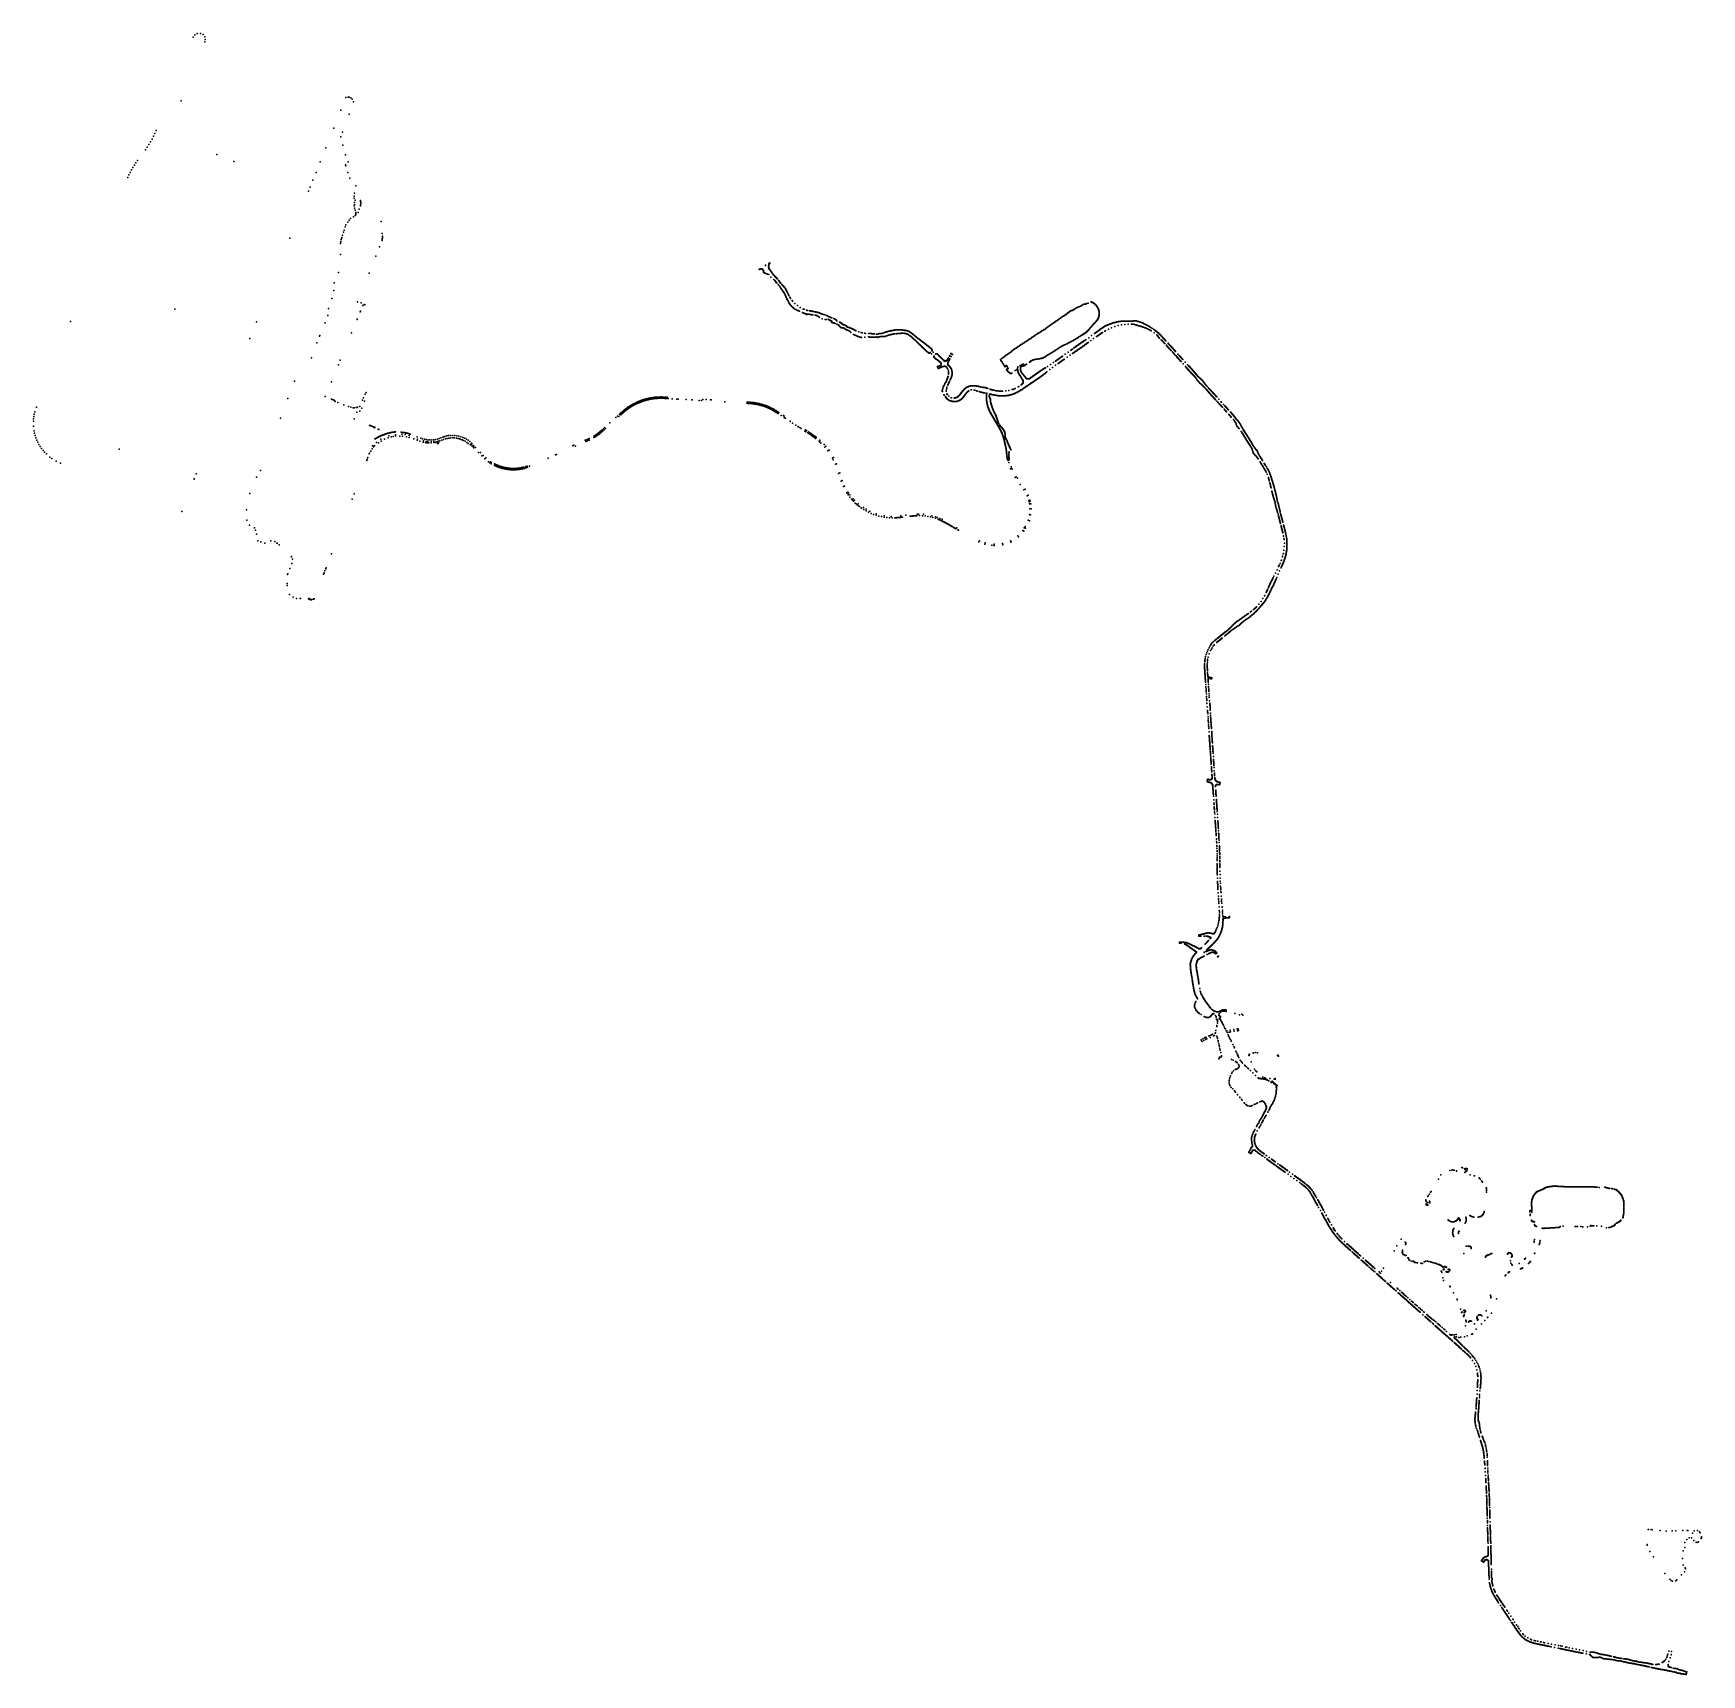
# Model space of a CAD drawing. Header units: metres. Extents: x 254871 to 264190, y 6271272 to 6280437.
import ezdxf

# ---------------------------------------------------------------- set-up
doc = ezdxf.new("R2010")
doc.units = ezdxf.units.M

msp = doc.modelspace()

# ---------------------------------------------------------------- linework, layer by layer
at = {"layer": 'Puntos'}
for p in [(255764.5, 6280416.5), (255773, 6280428.9), (255785.9, 6280436.7), (255805.9, 6280437.4), (255819.3, 6280430.5), (255819.3, 6280430.5), (255828.6, 6280418.7), (255829, 6280389.3), (255832, 6280404), (255697.9, 6280059.8), (256616.7, 6280079.1), (256629.9, 6280082), (256636, 6280081.3), (256645.2, 6280076.6), (256651.7, 6280069.1), (256660.1, 6280055), (256588.6, 6280008.6), (256635.6, 6279986.6), (255526.3, 6279831.6), (255534.9, 6279847.1), (255542.9, 6279863), (255550.3, 6279879.1), (255557.1, 6279895.4), (256548.9, 6279908.6), (256589, 6279859.8), (256598.8, 6279886.6), (255497.4, 6279786.9), (255507.6, 6279801.5), (255517.2, 6279816.4), (255895.4, 6279760.5), (256504.8, 6279797.7), (256600.5, 6279812.3), (256615.4, 6279758.3), (255405.6, 6279647.3), (255412.3, 6279661.3), (255419.5, 6279675), (255427.3, 6279688.4), (255435.6, 6279701.5), (255444.5, 6279714.3), (255453.8, 6279726.7), (255990.6, 6279722.6), (256450.7, 6279661.3), (256473.6, 6279719.9), (256615.3, 6279703.5), (256615.3, 6279703.5), (256617.3, 6279696.8), (256617.3, 6279696.8), (256628.4, 6279661), (256628.4, 6279661), (256630.1, 6279719.8), (256630.1, 6279719.8), (255399.5, 6279633), (256408.6, 6279556.2), (256417.6, 6279578.5), (256432.9, 6279616.7), (256638.3, 6279628.6), (256638.3, 6279628.6), (256671.9, 6279586.8), (256663.5, 6279517), (256663.5, 6279517), (256664.1, 6279473.8), (256664.1, 6279473.8), (256664.3, 6279527.5), (256664.3, 6279527.5), (256664.5, 6279480), (256664.5, 6279480), (256665.5, 6279545.1), (256665.5, 6279545.1), (256665.5, 6279461.3), (256665.5, 6279461.3), (256665.8, 6279492.2), (256665.8, 6279492.2), (256668.7, 6279506.1), (256668.7, 6279506.1), (256698, 6279503.5), (256698.2, 6279474.8), (256699.3, 6279497.8), (256699.4, 6279480.5), (256699.9, 6279492.1), (256700, 6279486.3), (256617.3, 6279368.3), (256617.3, 6279368.3), (256627.8, 6279383.6), (256627.8, 6279383.6), (256635.3, 6279393.4), (256635.3, 6279393.4), (256643.4, 6279402.9), (256643.4, 6279402.9), (256659.4, 6279413.4), (256659.4, 6279413.4), (256668.5, 6279449.4), (256668.5, 6279449.4), (256669.9, 6279419.9), (256669.9, 6279419.9), (256672.3, 6279437.9), (256672.3, 6279437.9), (256672.6, 6279425.3), (256672.6, 6279425.3), (256673.3, 6279431.8), (256673.3, 6279431.8), (256685.3, 6279437), (256692.1, 6279455.8), (256813.7, 6279385.9), (256304, 6279293.3), (256589.1, 6279274.3), (256589.1, 6279274.3), (256591.2, 6279286.6), (256591.2, 6279286.6), (256592.9, 6279292.3), (256592.9, 6279292.3), (256594.9, 6279298.1), (256594.9, 6279298.1), (256598, 6279310), (256598, 6279310), (256604.1, 6279327.3), (256604.1, 6279327.3), (256607.8, 6279338.8), (256607.8, 6279338.8), (256613.6, 6279356.8), (256613.6, 6279356.8), (256818.9, 6279281.1), (256819.6, 6279320.6), (256820, 6279285.2), (256820.7, 6279289.4), (256820.8, 6279304.4), (256821, 6279304.8), (256821.1, 6279300.1), (256821.2, 6279293.7), (256587.6, 6279264.1), (256587.6, 6279264.1), (256587.7, 6279202.9), (256587.7, 6279202.9), (256587.9, 6279267.4), (256587.9, 6279267.4), (256784.4, 6279194.1), (256804.9, 6279245.5), (256576.6, 6279102.4), (256576.6, 6279102.4), (256746.6, 6279099.1), (258926, 6279121.2), (258926.8, 6279119.9), (258927.6, 6279118.6), (258928.4, 6279119), (258929.2, 6279119.5), (258930, 6279119.9), (258930.8, 6279120.3), (258931.7, 6279120.6), (258932.5, 6279121), (258933.4, 6279121.3), (258934.2, 6279121.6), (258935.1, 6279121.9), (258936, 6279122.2), (258936.8, 6279122.4), (258937.7, 6279122.6), (258938.6, 6279122.9), (258939.5, 6279123.1), (258940.4, 6279123.3), (258941.3, 6279123.4), (258941.3, 6279123.4), (258942.3, 6279123.2), (258942.4, 6279123.1), (258943.2, 6279122.6), (258944.1, 6279121.4), (258944.9, 6279119), (258944.9, 6279119), (258945.6, 6279118), (258946.3, 6279117.2), (258947, 6279116.5), (258947.6, 6279115.6), (258947.6, 6279115.6), (258948.1, 6279114.5), (258948.6, 6279113.6), (258949, 6279112.5), (258949.3, 6279111.2), (258949.3, 6279111.1), (258949.5, 6279109.6), (258949.7, 6279108.5), (258949.9, 6279107.6), (258950.1, 6279106.7), (258950.1, 6279106.6), (258950.3, 6279105.9), (258950.5, 6279105.2), (258950.6, 6279104.5), (258950.7, 6279103.8), (258950.7, 6279103.8), (258950.9, 6279103.2), (258951.1, 6279102.9), (258951.4, 6279102.5), (258951.6, 6279102.2), (258951.6, 6279102.2), (258951.9, 6279101.9), (258952.2, 6279101.7), (258952.5, 6279101.5), (258953, 6279101.5), (258953, 6279101.5), (258953.5, 6279101.4), (258953.8, 6279101.2), (258954.1, 6279101), (258954.4, 6279100.7), (258954.5, 6279100.7), (258954.8, 6279100.5), (258955.1, 6279100.2), (258955.4, 6279099.9), (258957.1, 6279098.7), (258959.3, 6279097.9), (258960.4, 6279141.9), (258961.1, 6279142.4), (258963.7, 6279096.3), (258968.1, 6279094.8), (258972.3, 6279093.2), (258972.5, 6279093.2), (258978.6, 6279137.6), (258978.6, 6279136.9), (258978.6, 6279136.6), (258978.6, 6279136.2), (258978.6, 6279135.5), (258978.6, 6279134.8), (258978.6, 6279134.1), (258978.6, 6279133.7), (258978.6, 6279133.4), (258978.7, 6279138.3), (258978.7, 6279132.7), (258978.7, 6279132), (258978.7, 6279131.3), (258978.8, 6279130.8), (258978.8, 6279130.6), (258978.9, 6279129.9), (258979, 6279139), (258979, 6279129.2), (258979.1, 6279139.4), (258979.1, 6279128.5), (258979.1, 6279090.9), (258979.2, 6279139.7), (258979.2, 6279127.9), (258979.3, 6279127.7), (258979.4, 6279140.3), (258979.4, 6279127), (258979.5, 6279126.2), (258979.6, 6279141), (258979.6, 6279125.5), (258979.8, 6279124.8), (258979.8, 6279124.7), (258979.9, 6279141.7), (258980, 6279149.7), (258980, 6279142.2), (258980, 6279123.9), (258980.1, 6279148.8), (258980.1, 6279147.7), (258980.1, 6279142.3), (258980.2, 6279149.9), (258980.2, 6279123.2), (258980.3, 6279145.6), (258980.3, 6279145.5), (258980.4, 6279146.5), (258980.4, 6279144.6), (258980.4, 6279143), (258980.5, 6279143.7), (258980.5, 6279122.4), (258980.9, 6279150.4), (258980.9, 6279121.7), (258981.5, 6279151), (258982.1, 6279122.4), (258982.2, 6279151.6), (258982.6, 6279121.5), (258982.9, 6279152.1), (258983.6, 6279155.9), (258983.6, 6279152.6), (258984.3, 6279153.1), (258984.4, 6279154.7), (258984.6, 6279117.9), (258984.9, 6279117.3), (258985, 6279153.6), (258986.6, 6279115.1), (258989, 6279112), (258991.5, 6279108.8), (258993.9, 6279105.6), (258995.1, 6279104), (258996.2, 6279102.4), (258996.5, 6279101.9), (258998.4, 6279099), (259000.6, 6279095.6), (259000.7, 6279095.5), (259003.2, 6279091.6), (259006.8, 6279087.8), (256549.6, 6279001.3), (256549.6, 6279001.3), (256551.7, 6279043.7), (256551.7, 6279043.7), (258991.5, 6279075.2), (259007.7, 6279062.6), (259011, 6279083.4), (259012.4, 6279082), (259012.4, 6279057), (259013.8, 6279080.5), (259014.1, 6279054.9), (259015.2, 6279079.1), (259016.1, 6279078.2), (259016.6, 6279077.7), (259016.7, 6279051.9), (259018, 6279076.2), (259019.2, 6279048.8), (259019.4, 6279074.8), (259020.5, 6279047.3), (259020.8, 6279073.3), (259022.1, 6279071.8), (259022.2, 6279046), (259023.3, 6279045.2), (259023.4, 6279070.3), (259023.7, 6279044.7), (259024.7, 6279068.8), (259026, 6279067.2), (259027.3, 6279065.7), (259031.5, 6279034.9), (259033.7, 6279058.1), (259033.7, 6279032.2), (259035.1, 6279056.6), (259036.5, 6279055.2), (259036.5, 6279055.2), (259037.6, 6279053.6), (259038.8, 6279051.9), (259039.2, 6279025.1), (259040, 6279050.3), (259040.3, 6279023.6), (259041.2, 6279048.7), (259043.8, 6279045), (259044.8, 6279043.9), (259045.4, 6279016.2), (259046, 6279042.3), (259046.5, 6279014.6), (259047.6, 6279013), (259048.7, 6279011.3), (259049.8, 6279009.7), (259050.9, 6279008.1), (259051.7, 6279006.9), (259052, 6279035.5), (259052, 6279006.6), (259053.2, 6279005), (259055.5, 6279031.8), (259056.7, 6279000.4), (259056.9, 6279030.3), (259058.3, 6279028.8), (259058.8, 6278997.1), (259059.6, 6278996), (259059.7, 6279027.3), (259059.9, 6278995.5), (259061, 6279025.7), (259061, 6278993.9), (259062.2, 6278992.3), (259062.4, 6279024.2), (259063.7, 6279022.6), (259065.1, 6279021.1), (259066.5, 6279019.5), (259067.1, 6279018.7), (259067.5, 6279018.3), (259067.8, 6279017.9), (259069.1, 6279016.3), (259070.5, 6279014.7), (259071.8, 6279013.1), (259073.1, 6279011.5), (259074.2, 6279009.7), (259075.3, 6279007.9), (259076.1, 6279006.6), (259076.3, 6279006.1), (259077.2, 6279004.2), (259078.1, 6279002.3), (259079, 6279000.4), (259079.9, 6278998.6), (259080.8, 6278996.7), (259081.6, 6278994.8), (259082.5, 6278993), (259083.4, 6278991.1), (256520.5, 6278900.1), (256520.5, 6278900.1), (256538.5, 6278956.8), (256538.5, 6278956.8), (256682.9, 6278939), (256702.3, 6278931.7), (256711.9, 6278917.7), (256719.6, 6278923.3), (256723.5, 6278921.4), (256723.5, 6278921.4), (256723.6, 6278921.4), (259063.3, 6278990.7), (259064.4, 6278989.1), (259065.6, 6278987.5), (259066.7, 6278985.9), (259067.8, 6278984.3), (259069.7, 6278981.7), (259070.9, 6278977), (259071.6, 6278975.1), (259071.7, 6278974.5), (259071.8, 6278974.5), (259071.9, 6278974.1), (259072.9, 6278971), (259074.1, 6278967.4), (259074.8, 6278965.5), (259075, 6278965), (259075.7, 6278963.7), (259077.6, 6278960.1), (259077.7, 6278960), (259079.6, 6278956.6), (259081, 6278953.9), (259081.6, 6278953), (259083.5, 6278949.4), (259084.1, 6278948.3), (259084.8, 6278947), (259085.4, 6278945.6), (259085.9, 6278985.6), (259085.9, 6278985.6), (259087.2, 6278941.8), (259089, 6278937.9), (259089.5, 6278978.3), (259090.4, 6278976.5), (259090.8, 6278934), (259091, 6278933.6), (259091.3, 6278974.7), (259091.5, 6278974.3), (259091.6, 6278932.4), (259091.8, 6278932.1), (259093.4, 6278929.7), (259093.8, 6278929.2), (259094.3, 6278928.5), (259095.7, 6278926.8), (259097.3, 6278964.5), (259097.7, 6278924.3), (259097.8, 6278963.7), (259098.3, 6278962.8), (259098.4, 6278923.4), (259101.1, 6278920), (259101.3, 6278957.7), (259103.8, 6278916.6), (259106.5, 6278913.2), (259107.9, 6278911.5), (259109.6, 6278945.3), (259109.6, 6278910.1), (259109.8, 6278945), (259111, 6278943.5), (259112.2, 6278942.1), (259112.9, 6278907.3), (259116.3, 6278904.5), (259117.1, 6278903.9), (259119.7, 6278901.8), (259125.3, 6278928.5), (259140, 6278916.9), (259155.4, 6278906.6), (259172, 6278898.1), (260689, 6278898.9), (260693.4, 6278901.7), (260697.9, 6278904.2), (260702.5, 6278906.4), (260707.2, 6278908.3), (260710.9, 6278909.8), (260711.9, 6278910.2), (260716.8, 6278911.2), (260721.4, 6278913.2), (260725.8, 6278916.4), (260730, 6278919.9), (260734.5, 6278922.5), (260739.2, 6278924.4), (260741.1, 6278925), (260742.2, 6278925.3), (260743.3, 6278925.6), (260744.4, 6278925.5), (260745.6, 6278925.4), (260746.7, 6278925.3), (260746.9, 6278925.4), (260747.8, 6278925.6), (260748.9, 6278926), (260750, 6278926.5), (260751.2, 6278926.9), (260752.4, 6278927.1), (260753.6, 6278927.5), (260754.8, 6278927.9), (260756, 6278928.3), (260756.1, 6278928.3), (260762.7, 6278930.5), (260780, 6278937.6), (260780.5, 6278937.4), (260780.7, 6278937.3), (260780.7, 6278937.3), (260781, 6278937.1), (260781.6, 6278936.8), (260782.4, 6278936.5), (260783.7, 6278936), (260783.8, 6278935.9), (260783.9, 6278935.9), (260785.1, 6278935.4), (260785.3, 6278935.3), (260786.6, 6278934.7), (260786.9, 6278934.6), (260787.2, 6278934.4), (260788.4, 6278933.8), (260788.6, 6278933.7), (260789.8, 6278933), (260789.9, 6278932.9), (260790, 6278932.9), (260790.4, 6278932.6), (260790.5, 6278932.6), (260791.3, 6278932.1), (260791.4, 6278932), (260792.6, 6278931.3), (260792.8, 6278931.2), (260793.5, 6278930.7), (260794.3, 6278930.3), (260794.7, 6278930.1), (260794.8, 6278930), (260796, 6278929.3), (260796.4, 6278929), (260797, 6278928.6), (260797.2, 6278928.5), (260798.3, 6278927.6), (260798.3, 6278927.5), (260799.4, 6278926.7), (260799.5, 6278926.5), (260800.6, 6278925.6), (260800.6, 6278925.6), (260800.7, 6278925.5), (260801, 6278925.3), (260801, 6278925.2), (260801.8, 6278924.6), (260802, 6278924.3), (260803, 6278923.4), (260803.1, 6278923.3), (260803.2, 6278923.2), (260804.1, 6278922.2), (260804.2, 6278922.2), (260805.1, 6278921.2), (260805.2, 6278921.1), (260806.1, 6278920.2), (260806.2, 6278920), (260807.1, 6278919), (260807.2, 6278918.9), (260807.3, 6278918.9), (260808.1, 6278917.8), (260808.2, 6278917.7), (260808.9, 6278916.9), (260809.1, 6278916.7), (260809.3, 6278916.4), (260809.4, 6278916.3), (260809.7, 6278915.9), (260811.6, 6278913.1), (260811.7, 6278913), (260812.4, 6278911.9), (260813.1, 6278910.9), (260813.8, 6278909.9), (260813.8, 6278909.9), (260813.8, 6278909.8), (260814.6, 6278908.9), (260814.7, 6278908.6), (260815.5, 6278907.5), (260815.5, 6278907.4), (260815.9, 6278906.9), (260816, 6278906.7), (260816.7, 6278905.5), (260816.7, 6278905.3), (260817.4, 6278904.1), (260817.5, 6278903.9), (260818.1, 6278902.6), (260818.1, 6278902.6), (260818.2, 6278902.4), (260818.8, 6278901.1), (260818.9, 6278900.9), (260819.5, 6278899.6), (260819.5, 6278899.5), (260819.6, 6278899.4), (260820.1, 6278898.1), (260820.1, 6278898.1), (260820.1, 6278898), (260820.1, 6278897.9), (255079.5, 6278829.1), (255662.2, 6278897.6), (256118.2, 6278826.4), (256500.9, 6278820.9), (256500.9, 6278820.9), (256516.8, 6278861.1), (256516.8, 6278861.1), (256679.4, 6278839.4), (256680.2, 6278841.4), (256697.1, 6278882.3), (256698.6, 6278886), (259124.7, 6278897.6), (259129.9, 6278895.1), (259136.9, 6278891.8), (259142.4, 6278889.2), (259142.7, 6278889), (259144.1, 6278888.4), (259144.3, 6278888.2), (259151.2, 6278885.2), (259167.7, 6278878), (259170, 6278877.2), (259173.5, 6278875.8), (259176.3, 6278896.5), (259177.4, 6278874.2), (259181.3, 6278872.7), (259183.3, 6278871.9), (259185.2, 6278870.9), (259186.3, 6278870.3), (259189.1, 6278868.8), (259189.4, 6278891.7), (259190.1, 6278868.2), (259190.2, 6278868.2), (259191.7, 6278868.2), (259193.9, 6278868.4), (259195.8, 6278890.4), (259198.7, 6278869), (259202, 6278869.2), (259203, 6278869.3), (259204.1, 6278869), (259207.7, 6278888), (259208.1, 6278868.2), (259210.1, 6278867.8), (259211.4, 6278887.4), (259212.1, 6278867.4), (259213.3, 6278887.1), (259213.9, 6278867.1), (259214.1, 6278867), (259215.3, 6278886.8), (259216.1, 6278866.6), (259216.9, 6278886.6), (259217.2, 6278886.5), (259218.1, 6278866.3), (259219.1, 6278886.1), (259220.1, 6278865.9), (259221, 6278885.7), (259222.1, 6278865.6), (259222.9, 6278885.2), (259224.1, 6278865.2), (259224.9, 6278884.8), (259226, 6278865), (259226.3, 6278864.9), (259226.8, 6278884.4), (259228.8, 6278884), (259229, 6278883.9), (259236.7, 6278882.5), (259238.7, 6278882.1), (259238.7, 6278863.5), (259240.7, 6278881.7), (259241.4, 6278881.6), (259242.7, 6278881.3), (259243.8, 6278862.8), (259244, 6278862.7), (259244.7, 6278880.9), (259246.3, 6278861.7), (259246.7, 6278880.5), (259248.7, 6278879.9), (259249.3, 6278860.2), (259250.6, 6278879.4), (259252.6, 6278878.8), (259252.9, 6278858.3), (259254.6, 6278878.2), (259256.4, 6278856.4), (259256.6, 6278877.7), (259258.6, 6278877.1), (259259.4, 6278854.8), (259259.8, 6278854.3), (259260.6, 6278876.5), (259261, 6278852.7), (259261.3, 6278852.3), (259262, 6278852), (259262.6, 6278876), (259264.1, 6278875.6), (259264.6, 6278875.4), (259266.6, 6278874.7), (259268.6, 6278873.8), (259270.5, 6278873), (259272.4, 6278872.1), (259274.3, 6278871.2), (259276.2, 6278870.4), (259278.1, 6278869.6), (259278.3, 6278844.1), (259280.2, 6278868.6), (259284.7, 6278867.9), (259285.7, 6278867.7), (259286.2, 6278867.6), (259287.6, 6278867.1), (259294.7, 6278864.9), (259295.1, 6278839.7), (259296.3, 6278839.4), (259298.5, 6278839.6), (259300.8, 6278839.8), (259300.8, 6278839.8), (259304.3, 6278861.1), (259305, 6278860.7), (259305.6, 6278860.5), (259307.5, 6278859.6), (259309.5, 6278858.6), (259311.3, 6278841), (259311.8, 6278840.7), (259313.3, 6278839.5), (259313.5, 6278855.4), (259314.9, 6278838.3), (259315.9, 6278854.6), (259316.4, 6278854.4), (259316.5, 6278837.1), (259318.2, 6278836.2), (259318.4, 6278853.7), (259319.9, 6278835.3), (259320.3, 6278853), (259321.7, 6278834.3), (259322.3, 6278852.3), (259322.4, 6278833.9), (259323.5, 6278833.5), (259324.2, 6278851.6), (259325.3, 6278832.7), (259326.1, 6278850.9), (259327.2, 6278832), (259329, 6278831.2), (259330.3, 6278824.3), (259330.8, 6278849.2), (259331, 6278823.9), (259331.2, 6278829.5), (259331.3, 6278830.3), (259331.6, 6278823.6), (259333.6, 6278823), (259334.1, 6278822.9), (259334.2, 6278822.9), (259338, 6278821.6), (259339.9, 6278821), (259342.9, 6278844.9), (259343.3, 6278820.3), (259343.5, 6278844.7), (259345.3, 6278843.7), (259345.3, 6278819.4), (259347, 6278842.8), (259348.7, 6278841.8), (259350.5, 6278840.8), (259350.9, 6278817.1), (259352.2, 6278839.8), (259353.8, 6278838.9), (259353.9, 6278838.7), (259355.3, 6278837.1), (259358.5, 6278833.3), (259360, 6278812.8), (259360.2, 6278831.8), (259367.2, 6278809.4), (259369.1, 6278808.7), (259370.5, 6278807.1), (259373.8, 6278825), (259375.5, 6278824.1), (259377.3, 6278823.2), (259379, 6278822.1), (259379.1, 6278822.2), (259380.1, 6278821.4), (259380.7, 6278821), (259380.7, 6278821), (259383.1, 6278820.1), (259385, 6278819.3), (259386.4, 6278817.9), (259387.5, 6278816.8), (259388.2, 6278816), (259389, 6278815.5), (259389.5, 6278815.2), (259390.7, 6278814.4), (259392.4, 6278813.3), (259394.1, 6278812.2), (259394.7, 6278811.3), (259394.8, 6278811.2), (259395.3, 6278810.6), (259400.2, 6278809.7), (259401.7, 6278809.4), (259402, 6278809.3), (259402.1, 6278809.3), (259403.5, 6278808.6), (259404, 6278808.4), (259404, 6278808.3), (259405.9, 6278807.4), (259407.1, 6278806.8), (259410.7, 6278805), (260550.6, 6278807.2), (260554.8, 6278809.9), (260558.9, 6278812.7), (260563, 6278815.6), (260567, 6278818.6), (260571.3, 6278821.2), (260575.3, 6278824.1), (260579.4, 6278827.1), (260583.5, 6278829.9), (260587.7, 6278832.6), (260591.8, 6278835.4), (260595.8, 6278838.4), (260600, 6278841.2), (260604.1, 6278844.1), (260608.1, 6278847.1), (260612.2, 6278849.9), (260616.3, 6278852.8), (260620.5, 6278855.5), (260625, 6278857.8), (260629.1, 6278860.6), (260633.4, 6278863.3), (260637.5, 6278866), (260637.9, 6278866), (260638, 6278866.2), (260638.4, 6278866.4), (260638.6, 6278866.6), (260638.7, 6278866.7), (260638.8, 6278867.5), (260638.8, 6278867.3), (260638.8, 6278866.8), (260638.9, 6278867.6), (260638.9, 6278867), (260638.9, 6278866.9), (260639.1, 6278867.6), (260639.3, 6278867.6), (260639.4, 6278867.7), (260640.5, 6278868.8), (260644.7, 6278871.5), (260648.7, 6278874.5), (260649.8, 6278875.5), (260650.2, 6278875.9), (260650.8, 6278876.4), (260651.4, 6278876.9), (260652, 6278877.5), (260652.6, 6278877.9), (260652.7, 6278878), (260653.4, 6278878.4), (260654, 6278878.9), (260654.6, 6278879.6), (260655.2, 6278880.2), (260655.9, 6278880.5), (260656.7, 6278880.9), (260656.8, 6278881), (260657.3, 6278881.4), (260658, 6278882), (260658.6, 6278882.5), (260659.3, 6278883), (260660, 6278883.5), (260660.6, 6278884.2), (260660.9, 6278884.4), (260661.2, 6278884.7), (260661.9, 6278885.2), (260662.6, 6278885.8), (260663.2, 6278886.4), (260663.9, 6278886.9), (260664.7, 6278887.2), (260665.2, 6278887.6), (260665.4, 6278887.7), (260666.1, 6278888.2), (260666.9, 6278888.6), (260667.6, 6278889), (260668.4, 6278889.4), (260669.1, 6278889.7), (260670, 6278889.9), (260670, 6278889.9), (260670.9, 6278889.7), (260671.8, 6278889.7), (260672.7, 6278889.8), (260673.5, 6278890.1), (260674.3, 6278890.4), (260675.1, 6278890.6), (260675.3, 6278890.7), (260675.9, 6278890.9), (260676.6, 6278891.1), (260677.4, 6278891.4), (260678.2, 6278891.8), (260678.8, 6278892.6), (260679.5, 6278893.2), (260680, 6278893.5), (260680.3, 6278893.7), (260684.5, 6278896.2), (260788.3, 6278807.3), (260791.7, 6278810.8), (260791.9, 6278811), (260795.3, 6278814.7), (260795.4, 6278814.8), (260798.7, 6278818.5), (260802.1, 6278822.3), (260802.1, 6278822.3), (260805.5, 6278826.1), (260805.5, 6278826.1), (260805.6, 6278826.2), (260808.8, 6278830.1), (260811.4, 6278833.1), (260811.5, 6278833.2), (260812.3, 6278834.1), (260812.4, 6278834.3), (260813.1, 6278835.2), (260813.2, 6278835.3), (260813.2, 6278835.3), (260813.4, 6278835.5), (260813.5, 6278835.7), (260814.4, 6278836.9), (260814.6, 6278837.2), (260814.6, 6278837.2), (260815.4, 6278838.4), (260815.6, 6278838.7), (260816.3, 6278839.9), (260816.4, 6278840.1), (260816.4, 6278840.1), (260817.1, 6278841.4), (260817.3, 6278841.7), (260818, 6278842.9), (260818.1, 6278843.1), (260818.7, 6278844.5), (260818.7, 6278844.4), (260818.7, 6278844.4), (260819.4, 6278845.8), (260819.5, 6278846.2), (260820, 6278847.3), (260820, 6278847.1), (260820.1, 6278847.5), (260820.2, 6278847.8), (260820.3, 6278848), (260820.6, 6278896.7), (260820.7, 6278896.5), (260820.8, 6278849.3), (260820.9, 6278849.6), (260821.2, 6278895.1), (260821.3, 6278894.9), (260821.3, 6278850.9), (260821.4, 6278851.2), (260821.4, 6278851), (260821.8, 6278893.5), (260821.8, 6278893.5), (260821.8, 6278893.3), (260821.9, 6278852.7), (260821.9, 6278852.6), (260822.3, 6278891.9), (260822.3, 6278891.7), (260822.3, 6278854.1), (260822.3, 6278854.1), (260822.7, 6278890.3), (260822.7, 6278855.5), (260822.8, 6278890.1), (260822.8, 6278890.1), (260822.8, 6278855.8), (260822.8, 6278855.8), (260823.2, 6278888.7), (260823.2, 6278888.4), (260823.2, 6278857.2), (260823.3, 6278857.6), (260823.6, 6278887), (260823.6, 6278886.9), (260823.6, 6278859), (260823.7, 6278886.3), (260823.7, 6278886.2), (260823.7, 6278859.3), (260823.7, 6278859.3), (260823.8, 6278860.2), (260823.9, 6278885.3), (260823.9, 6278860.3), (260824, 6278885.2), (260824, 6278885.1), (260824, 6278860.9), (260824, 6278860.9), (260824.2, 6278862.3), (260824.3, 6278883.6), (260824.3, 6278883.2), (260824.3, 6278862.6), (260824.5, 6278881.8), (260824.5, 6278881.7), (260824.5, 6278864.4), (260824.5, 6278864.3), (260824.5, 6278864.1), (260824.6, 6278881.5), (260824.7, 6278880), (260824.7, 6278866.1), (260824.7, 6278865.8), (260824.8, 6278879.8), (260824.9, 6278878.3), (260824.9, 6278878.1), (260824.9, 6278878), (260824.9, 6278867.9), (260824.9, 6278867.6), (260825, 6278876.6), (260825, 6278876.3), (260825, 6278869.6), (260825, 6278869.4), (260825, 6278869.3), (260825.1, 6278874.8), (260825.1, 6278874.6), (260825.1, 6278873.1), (260825.1, 6278873.1), (260825.1, 6278873), (260825.1, 6278872.9), (260825.1, 6278872.7), (260825.1, 6278871.5), (260825.1, 6278871.1), (260864.5, 6278805.4), (260866.3, 6278806.4), (260868.2, 6278807.3), (260870.1, 6278808.2), (260870.4, 6278808.3), (260872, 6278809), (260874, 6278809.8), (260875.9, 6278810.6), (260877.8, 6278811.4), (260879.7, 6278812.3), (260881.6, 6278813.1), (260883.6, 6278813.9), (260885.5, 6278814.7), (260887.5, 6278815.4), (260889.4, 6278816), (260891.4, 6278816.7), (260893.4, 6278817.3), (260895.4, 6278818), (260897.3, 6278818.6), (260899.3, 6278819.3), (260901.3, 6278820), (260903.3, 6278820.6), (260905.2, 6278821.3), (260907.2, 6278821.8), (260909.3, 6278822.3), (260911.3, 6278822.7), (260913.3, 6278823.2), (260915.3, 6278823.7), (260917.4, 6278824.2), (260919.4, 6278824.7), (260921.4, 6278825.2), (260923.4, 6278825.7), (260925.4, 6278826.2), (260927.5, 6278826.5), (260929.5, 6278826.8), (260930, 6278805.9), (260931.6, 6278827.2), (260933.6, 6278827.5), (260935.7, 6278827.8), (260937.7, 6278828.1), (260939.8, 6278828.5), (260941.8, 6278828.8), (260943.8, 6278829.1), (260945.9, 6278829.5), (260948, 6278829.6), (260948.7, 6278809.9), (260950, 6278829.8), (260952.1, 6278830), (260954.1, 6278830.1), (260956.2, 6278830.3), (260958.3, 6278830.4), (260960.3, 6278830.6), (260962.4, 6278830.8), (260964.5, 6278830.9), (260966.5, 6278831.1), (260967.7, 6278812.5), (260968.6, 6278831), (260970.7, 6278831), (260972.7, 6278831), (260974.8, 6278831), (260976.9, 6278831), (260978.9, 6278830.9), (260981, 6278830.9), (260983, 6278830.9), (260985.1, 6278830.9), (260986.9, 6278813.7), (260987.2, 6278830.8), (260989.2, 6278830.6), (260991.3, 6278830.3), (260993.3, 6278830), (260995.4, 6278829.8), (260998.1, 6278829.4), (260999.5, 6278829.6), (261003.6, 6278830.2), (261006.2, 6278814.1), (261007.8, 6278830.7), (261008.2, 6278814), (261010.1, 6278814), (261012, 6278831.1), (261012.1, 6278813.9), (261014.9, 6278813.9), (261016.3, 6278831.5), (261017.8, 6278812.9), (261020.6, 6278831.9), (261021.5, 6278811.7), (261024.9, 6278832.3), (261025.2, 6278810.4), (261028.9, 6278809.3), (261029.2, 6278832.7), (261032.6, 6278808.1), (261033.2, 6278831.5), (261036.3, 6278807), (261037.3, 6278830.3), (261040, 6278805.8), (261041.3, 6278829), (261043.6, 6278804.7), (261045.3, 6278827.8), (261049.4, 6278826.6), (261053.3, 6278825.3), (261057.3, 6278824), (261061.3, 6278822.7), (261065.3, 6278821.4), (261069.3, 6278820.2), (261073, 6278818.1), (261076.7, 6278816.1), (261080.4, 6278814.1), (261084.1, 6278812.2), (261087.7, 6278810.2), (261091.3, 6278808.1), (261094.9, 6278806), (256081.2, 6278733.5), (256469.8, 6278746.4), (256469.8, 6278746.4), (256472.2, 6278749.3), (256648.5, 6278764.4), (256648.7, 6278765), (259373.4, 6278804), (259376.3, 6278801), (259380.2, 6278796.9), (259382, 6278795), (259383.5, 6278793.5), (259385.7, 6278793.3), (259390.2, 6278793.1), (259392.7, 6278792.9), (259394.5, 6278792.7), (259395.1, 6278792.6), (259399.4, 6278791.8), (259400.5, 6278791), (259402, 6278789.7), (259403.6, 6278788.4), (259404.3, 6278788.1), (259410.6, 6278784.6), (259412.4, 6278783.6), (259412.5, 6278804.1), (259413.2, 6278803.7), (259414.2, 6278782.6), (259414.3, 6278802.2), (259415.1, 6278801.2), (259415.3, 6278782), (259415.9, 6278781.7), (259417.8, 6278780.8), (259417.9, 6278797.6), (259419.6, 6278780), (259421.4, 6278779.1), (259423, 6278795.8), (259425.6, 6278795), (259425.8, 6278777), (259427.6, 6278794.4), (259429.5, 6278793.8), (259431.3, 6278793.1), (259431.7, 6278774.2), (259433.2, 6278792.4), (259435, 6278791.6), (259436.9, 6278790.9), (259438.3, 6278767.4), (259438.7, 6278790.2), (259440.5, 6278789.4), (259442.3, 6278788.7), (259444.2, 6278788), (259446, 6278787.3), (259447.8, 6278786.6), (259449.5, 6278785.7), (259451.2, 6278784.8), (259452.4, 6278755.7), (259452.4, 6278755.7), (259452.4, 6278755.7), (259452.9, 6278783.9), (259453.9, 6278755.1), (259454.6, 6278783), (259456.3, 6278782.1), (259457.8, 6278753.7), (259458, 6278781.2), (259458, 6278781.2), (259458.2, 6278753.5), (259459.7, 6278780.3), (259461.1, 6278752.2), (259462.4, 6278778.9), (259463.2, 6278778.5), (259464.9, 6278777.6), (259465, 6278750.4), (259466.1, 6278777.1), (259468.9, 6278748.7), (259472.7, 6278747), (259474.7, 6278746.1), (259475.5, 6278745.8), (259476.7, 6278745.4), (259480.7, 6278744.1), (259482.7, 6278770.4), (259484.7, 6278742.7), (259488.8, 6278741.4), (259492.8, 6278740), (259494.8, 6278739.4), (259495.8, 6278766.7), (259496.6, 6278739.4), (259497, 6278739.5), (259497, 6278739.3), (259501.2, 6278765.3), (259514.4, 6278763), (259516.5, 6278740.2), (259520.1, 6278762.1), (259535.5, 6278742), (259538, 6278742), (259538.5, 6278760.8), (259539.2, 6278760.7), (259541.7, 6278741.7), (259543.7, 6278741.5), (259545.8, 6278741.3), (259546.9, 6278760.6), (259547.8, 6278741.1), (259548.8, 6278760.5), (259549.9, 6278741), (259550.7, 6278760.5), (259551.9, 6278740.8), (259552.6, 6278760.5), (259554, 6278740.6), (259554.5, 6278760.4), (259556, 6278740.4), (259556.4, 6278760.4), (259558.1, 6278740.2), (259558.3, 6278760.3), (259558.6, 6278740.3), (259560.2, 6278760.1), (259560.2, 6278740.3), (259562.1, 6278759.9), (259562.2, 6278740.4), (259562.7, 6278759.8), (259563.1, 6278759.8), (259564.3, 6278740.4), (259564.6, 6278759.8), (259566.3, 6278740.5), (259566.5, 6278759.8), (259566.6, 6278740.5), (259567.1, 6278740.5), (259568.4, 6278759.6), (259568.4, 6278740.6), (259570.3, 6278759.3), (259570.4, 6278740.6), (259572.5, 6278740.7), (259574.6, 6278740.7), (259576.6, 6278740.8), (259578.7, 6278740.9), (259579.9, 6278741.2), (259580.4, 6278758.1), (259582.5, 6278742), (259586.1, 6278758.3), (259588, 6278739), (259588.1, 6278739), (259588.1, 6278739), (259592.8, 6278759.9), (259594.1, 6278743.2), (259594.7, 6278760.3), (259596.3, 6278760.7), (259596.6, 6278760.8), (259598.6, 6278760.9), (259599.1, 6278743), (259600.5, 6278761), (259602.5, 6278761.1), (259605.1, 6278744.4), (259605.5, 6278744.5), (259608.2, 6278745.2), (259610.4, 6278761.5), (259612.7, 6278745.2), (259613.2, 6278745.1), (259615.4, 6278762.8), (259617.4, 6278744.7), (259619.5, 6278744.5), (259619.8, 6278744.6), (259621.1, 6278764.2), (259621.6, 6278744.7), (259625.5, 6278745), (259626.2, 6278745), (259627.3, 6278767.2), (259627.9, 6278767.5), (259628.3, 6278745), (259629.1, 6278768), (259629.2, 6278745.3), (259629.7, 6278745.4), (259631, 6278768.7), (259632.4, 6278745.6), (259632.9, 6278769.3), (259633.7, 6278746.2), (259634.8, 6278770), (259635, 6278770), (259636.7, 6278770.5), (259637.4, 6278748.2), (259638.5, 6278748.8), (259638.7, 6278771), (259639.8, 6278771.4), (259640.6, 6278771.5), (259641.7, 6278749.9), (259642.5, 6278772), (259643.9, 6278750.8), (259644.2, 6278750.9), (259644.2, 6278750.9), (259644.5, 6278772.5), (259646.4, 6278773), (259647.4, 6278751.7), (259648.4, 6278773.5), (259650.3, 6278774), (259652, 6278774.4), (259652.2, 6278774.4), (259653.3, 6278753.6), (259653.6, 6278774.8), (259654.2, 6278774.9), (259655.8, 6278754.4), (259656.2, 6278775.3), (259656.2, 6278754.4), (259656.5, 6278754.5), (259658.1, 6278775.7), (259658.5, 6278754.8), (259660.1, 6278776.1), (259660.4, 6278755.2), (259662, 6278776.5), (259662.4, 6278755.7), (259664, 6278776.9), (259664.3, 6278756.1), (259665.9, 6278777.3), (259666.3, 6278756.6), (259667.9, 6278777.8), (259668.2, 6278757), (259669.9, 6278778.2), (259670.2, 6278757.5), (259671.8, 6278778.6), (259672.1, 6278757.9), (259673.5, 6278778.9), (259673.8, 6278779), (259675.8, 6278779.3), (259675.9, 6278758.8), (259677.7, 6278779.6), (259679.7, 6278780), (259681.1, 6278760), (259681.7, 6278780.3), (259683.7, 6278780.6), (259683.9, 6278780.6), (259685.6, 6278780.9), (259685.8, 6278781), (259687.6, 6278781.2), (259689.6, 6278781.5), (259690.3, 6278760), (259690.3, 6278760), (259691.7, 6278781.8), (259692, 6278760.3), (259693.7, 6278782.1), (259695.8, 6278782.3), (259695.9, 6278761), (259697.8, 6278782.5), (259697.9, 6278761.3), (259698.6, 6278782.6), (259699.8, 6278761.6), (259700, 6278782.6), (259701.2, 6278761.8), (259701.3, 6278761.8), (259702.1, 6278782.6), (259702.4, 6278761.9), (259703.6, 6278761.9), (259704.3, 6278782.5), (259706.5, 6278782.5), (259708.6, 6278782.4), (259710.8, 6278782.4), (259711.2, 6278762), (259713, 6278782.3), (259714.8, 6278762.1), (259715.2, 6278782.3), (259716.6, 6278762.1), (259716.6, 6278762.1), (259717.4, 6278782), (259717.7, 6278762.3), (259718.4, 6278762.4), (259719.6, 6278781.7), (259721.8, 6278781.5), (259721.9, 6278763), (259723.1, 6278763.2), (259723.2, 6278781.3), (259724, 6278781.2), (259725.4, 6278763.2), (259726.2, 6278780.7), (259728.3, 6278780.3), (259728.9, 6278763.3), (259730.5, 6278779.9), (259732.2, 6278779.6), (259732.4, 6278763.3), (259734.2, 6278763.3), (259735.4, 6278779.7), (259735.7, 6278779.6), (259736, 6278762.9), (259737, 6278779.8), (259739.2, 6278779.2), (259739.4, 6278762), (259740.1, 6278779), (259740.2, 6278779), (259742.8, 6278761.2), (259743.4, 6278778.2), (259743.5, 6278761), (259743.7, 6278760.9), (259746.3, 6278760.3), (259747.7, 6278777.2), (259749.8, 6278759.4), (259751.5, 6278759), (259752, 6278776.2), (259753.1, 6278758.2), (259754.5, 6278775.6), (259756.2, 6278756.8), (259756.3, 6278775.2), (259756.4, 6278756.7), (259758.5, 6278774.7), (259759.4, 6278754.7), (259760.5, 6278773.7), (259762.5, 6278752.7), (259764.2, 6278771.8), (259764.4, 6278771.7), (259765.6, 6278750.7), (259767.1, 6278749.7), (259768.1, 6278769.2), (259768.3, 6278769.1), (259768.6, 6278748.5), (259771.6, 6278746.1), (259771.7, 6278766.8), (259773.4, 6278744.7), (259774.4, 6278765), (259774.5, 6278743.7), (259775.3, 6278764.4), (259777.1, 6278763.2), (259777.5, 6278741.1), (259778.7, 6278761.9), (259780.5, 6278738.6), (259782, 6278759.3), (259782, 6278737.3), (259782.7, 6278736.7), (259783.5, 6278735.9), (259784, 6278757.8), (259785.3, 6278756.7), (259786.5, 6278733.3), (259788.4, 6278754.1), (259789.4, 6278730.6), (259791.5, 6278751.5), (259792, 6278728.3), (259792.4, 6278727.9), (259793.1, 6278750.2), (259793.6, 6278749.8), (259793.8, 6278749.6), (259794.6, 6278748.9), (259794.9, 6278725.7), (259795.4, 6278725.2), (259796.9, 6278723.9), (259797.7, 6278746.4), (259798, 6278722.8), (259798.3, 6278722.5), (259799.5, 6278744.8), (259800.8, 6278743.8), (259801.2, 6278719.8), (259803.4, 6278741.6), (259803.9, 6278741.2), (259804.1, 6278717), (259807, 6278738.7), (259807, 6278714.2), (259808.5, 6278737.5), (259809.9, 6278711.5), (259810.1, 6278736.2), (259813.3, 6278733.8), (259816.4, 6278731.3), (259817.3, 6278730.7), (259819.6, 6278728.9), (259822.8, 6278726.4), (259824.3, 6278725.2), (259826, 6278724), (259828.3, 6278722.4), (259829.2, 6278721.7), (259832.5, 6278719.3), (259835.7, 6278717), (259839, 6278714.6), (259840.6, 6278713.4), (259842.2, 6278712.2), (260409.6, 6278712.2), (260413.8, 6278714.8), (260418, 6278717.6), (260422.1, 6278720.4), (260426.2, 6278723.2), (260430.4, 6278726), (260434.5, 6278728.9), (260438.6, 6278731.7), (260443, 6278734.1), (260447.2, 6278736.9), (260451.1, 6278740), (260455.2, 6278742.9), (260459.4, 6278745.6), (260463.5, 6278748.4), (260467.5, 6278751.5), (260471.7, 6278754.3), (260475.9, 6278756.9), (260480.2, 6278759.5), (260484.3, 6278762.3), (260486.1, 6278763.5), (260488.5, 6278765.1), (260492.9, 6278767.5), (260497, 6278770.3), (260501.2, 6278773.1), (260505.4, 6278775.8), (260509.7, 6278778.3), (260514, 6278780.9), (260518, 6278783.9), (260519.6, 6278784.6), (260519.6, 6278784.6), (260522.3, 6278786.4), (260526.5, 6278789.2), (260530.4, 6278792.4), (260534.5, 6278795.2), (260538.5, 6278798.2), (260542.6, 6278801.1), (260546.7, 6278803.9), (260663.6, 6278713.5), (260663.8, 6278713.6), (260668.2, 6278715.9), (260668.3, 6278716), (260672.6, 6278718.4), (260677, 6278720.8), (260677.2, 6278720.9), (260681.6, 6278723.4), (260681.6, 6278723.4), (260681.7, 6278723.4), (260686, 6278726), (260690.3, 6278728.5), (260690.4, 6278728.6), (260694.7, 6278731.1), (260694.7, 6278731.1), (260699, 6278733.7), (260699.1, 6278733.8), (260703.4, 6278736.5), (260703.4, 6278736.4), (260707.7, 6278739.1), (260707.8, 6278739.2), (260712, 6278741.9), (260716.2, 6278744.6), (260716.3, 6278744.7), (260716.3, 6278744.7), (260720.5, 6278747.5), (260724.6, 6278750.2), (260724.6, 6278750.2), (260727.2, 6278751.9), (260727.8, 6278752.2), (260728.1, 6278711.9), (260728.3, 6278752.5), (260728.5, 6278752.6), (260729.7, 6278713), (260730.9, 6278754.1), (260731.4, 6278714.2), (260731.5, 6278754.4), (260731.5, 6278754.4), (260732.4, 6278754.9), (260732.6, 6278755), (260733, 6278755.2), (260733, 6278755.2), (260733, 6278715.3), (260733.4, 6278755.4), (260734.3, 6278755.9), (260734.3, 6278755.9), (260734.7, 6278716.4), (260735.2, 6278756.4), (260735.3, 6278756.5), (260736.2, 6278757), (260736.2, 6278757), (260736.4, 6278757.1), (260736.4, 6278717.5), (260737.3, 6278757.6), (260737.5, 6278757.8), (260738, 6278718.6), (260738.4, 6278758.4), (260738.4, 6278758.3), (260738.9, 6278758.7), (260738.9, 6278758.7), (260739, 6278758.7), (260739.3, 6278758.9), (260739.7, 6278719.8), (260740, 6278759.4), (260740.8, 6278759.9), (260741.3, 6278720.9), (260741.6, 6278760.4), (260741.9, 6278760.6), (260742.1, 6278760.7), (260742.9, 6278761.3), (260743, 6278761.3), (260743, 6278722), (260743.8, 6278761.9), (260743.9, 6278762), (260744.4, 6278762.4), (260744.7, 6278762.6), (260744.7, 6278723.1), (260744.8, 6278762.7), (260745.6, 6278763.3), (260745.7, 6278763.3), (260746.3, 6278724.2), (260746.4, 6278763.9), (260747.2, 6278764.4), (260747.9, 6278765), (260748, 6278725.3), (260748.7, 6278765.5), (260749.2, 6278765.9), (260749.2, 6278765.8), (260749.4, 6278766), (260749.7, 6278726.4), (260749.8, 6278766.3), (260750.6, 6278766.9), (260750.7, 6278767), (260750.8, 6278767), (260751.6, 6278767.7), (260751.6, 6278767.7), (260752.5, 6278768.3), (260752.6, 6278768.4), (260753.4, 6278769.1), (260753.6, 6278769.3), (260753.8, 6278769.5), (260754.6, 6278770.2), (260754.6, 6278770.2), (260755.2, 6278770.8), (260755.2, 6278770.8), (260755.4, 6278770.9), (260756.1, 6278771.6), (260756.1, 6278771.6), (260756.9, 6278772.3), (260757, 6278772.4), (260757.7, 6278773.1), (260757.8, 6278773.2), (260758.5, 6278773.9), (260758.6, 6278774), (260758.6, 6278774), (260759.4, 6278774.7), (260759.5, 6278774.9), (260760.1, 6278775.5), (260760.1, 6278775.5), (260760.2, 6278775.6), (260760.9, 6278776.3), (260761, 6278776.5), (260761.7, 6278777.2), (260762.4, 6278778), (260762.5, 6278778), (260763.2, 6278778.8), (260763.2, 6278778.8), (260763.9, 6278779.6), (260763.9, 6278779.6), (260764.5, 6278780.3), (260764.6, 6278780.3), (260765.3, 6278781.1), (260765.3, 6278781.1), (260766, 6278781.9), (260766.3, 6278737.6), (260766.7, 6278782.6), (260766.8, 6278782.8), (260766.8, 6278782.8), (260767.3, 6278783.3), (260767.4, 6278783.5), (260768.7, 6278785), (260771.9, 6278788.7), (260775.2, 6278792.5), (260777.5, 6278721.7), (260778.5, 6278796.2), (260781.8, 6278799.9), (260781.9, 6278800), (260782.5, 6278749.3), (260785.2, 6278803.7), (260793.9, 6278733.2), (260798.6, 6278761.1), (260800.2, 6278762.3), (260801.9, 6278763.5), (260803.5, 6278764.7), (260805.1, 6278765.8), (260806.7, 6278767), (260807.6, 6278767.7), (260808.3, 6278768.2), (260809.9, 6278769.4), (260810.4, 6278744.4), (260811.5, 6278770.6), (260812.1, 6278745.5), (260813.2, 6278771.7), (260813.7, 6278746.7), (260814.8, 6278772.9), (260815.4, 6278747.8), (260816.4, 6278774.1), (260817, 6278748.9), (260818, 6278775.3), (260818.7, 6278750), (260819.6, 6278776.4), (260819.7, 6278750.7), (260820.3, 6278751.1), (260821.3, 6278777.6), (260821.8, 6278778), (260822, 6278752.3), (260822.9, 6278778.8), (260823.6, 6278753.4), (260824.5, 6278780), (260825.3, 6278754.5), (260826.1, 6278781.2), (260827, 6278755.6), (260827.7, 6278782.3), (260828.6, 6278756.8), (260829.4, 6278783.5), (260830.3, 6278757.9), (260831, 6278784.7), (260831.9, 6278759), (260832.7, 6278785.9), (260833.6, 6278760.1), (260834.1, 6278760.5), (260834.3, 6278787.1), (260835.2, 6278761.2), (260836, 6278788.3), (260836.1, 6278788.4), (260836.9, 6278762.4), (260837.7, 6278789.5), (260838.5, 6278763.5), (260839.4, 6278790.7), (260840.2, 6278764.6), (260841.1, 6278791.8), (260841.8, 6278765.7), (260842.8, 6278793), (260843.4, 6278766.8), (260844.5, 6278794.2), (260844.7, 6278794.3), (260846.3, 6278795.3), (260848, 6278796.5), (260849.9, 6278797.5), (260851.7, 6278798.5), (260853.5, 6278799.5), (260855.3, 6278800.5), (260856.8, 6278775), (260857.2, 6278801.5), (260858.2, 6278775.9), (260859, 6278802.5), (260859.9, 6278776.8), (260860.8, 6278803.4), (260862.7, 6278804.4), (260876.8, 6278785.5), (260894, 6278793.5), (260911.8, 6278800.3), (261047.3, 6278803.8), (261051, 6278802.8), (261054.8, 6278801.9), (261058.5, 6278800.9), (261062.2, 6278800), (261065.9, 6278798.7), (261069.5, 6278797.5), (261073.2, 6278796.3), (261076.8, 6278795), (261080.5, 6278793.8), (261084, 6278792.3), (261087.6, 6278790.8), (261091.1, 6278789.3), (261094.7, 6278787.7), (261098.3, 6278786.2), (261098.5, 6278803.9), (261101.7, 6278784.4), (261102.1, 6278801.9), (261105.2, 6278782.6), (261105.7, 6278799.8), (261109.1, 6278797.5), (261109.9, 6278780.1), (261112.5, 6278795.3), (261115.3, 6278776.8), (261120.4, 6278790.1), (261123, 6278788.7), (261129.7, 6278784), (261131.1, 6278765.5), (261133.1, 6278781.6), (261134.8, 6278780.4), (261136.4, 6278779.3), (261138.1, 6278778.1), (261139.8, 6278776.9), (261141.4, 6278775.6), (261142.1, 6278775.1), (261143, 6278774.3), (261144.6, 6278773), (261146.1, 6278753.2), (261146.2, 6278771.7), (261147.8, 6278770.4), (261149.4, 6278769.1), (261150.8, 6278748.9), (261150.9, 6278767.8), (261152.5, 6278766.4), (261153.7, 6278745.9), (261154.1, 6278765.1), (261154.3, 6278744.9), (261155.7, 6278763.8), (261156.3, 6278741.5), (261157.2, 6278762.4), (261158.3, 6278738), (261158.6, 6278761), (261160.1, 6278759.5), (261161.2, 6278735.4), (261161.6, 6278758.1), (261163.1, 6278756.7), (261163.8, 6278756.1), (261164.6, 6278755.3), (261166, 6278753.8), (261167.5, 6278752.3), (261168.9, 6278750.9), (261170.3, 6278749.4), (261170.9, 6278748.7), (261171.7, 6278747.9), (261172, 6278725.9), (261173.1, 6278746.4), (261173.1, 6278724.7), (261174.4, 6278744.9), (261175.8, 6278743.4), (261175.8, 6278721.8), (261177.2, 6278742), (261178.5, 6278740.5), (261178.6, 6278718.9), (261179.9, 6278739), (261181.2, 6278737.5), (261181.3, 6278715.9), (261182.6, 6278736), (261182.9, 6278735.7), (261183.9, 6278734.5), (261184, 6278713.1), (261184, 6278713), (261185.3, 6278733.1), (261186.7, 6278731.6), (261188, 6278730.1), (261189.4, 6278728.7), (261190.7, 6278727.2), (261192.1, 6278725.7), (261193.4, 6278724.3), (261194.7, 6278722.9), (261194.8, 6278722.8), (261196.1, 6278721.3), (261197.5, 6278719.8), (256425.2, 6278625.3), (256425.2, 6278625.3), (256454.1, 6278708.7), (256454.1, 6278708.7), (259811.4, 6278710.1), (259812.8, 6278708.7), (259813.9, 6278707.5), (259815.6, 6278705.8), (259818.4, 6278703), (259821.3, 6278700.2), (259824.1, 6278697.3), (259825.5, 6278695.9), (259827, 6278694.5), (259829.9, 6278691.7), (259832.7, 6278688.9), (259835.6, 6278686.2), (259836.3, 6278685.5), (259838.5, 6278683.4), (259839.9, 6278682), (259841.4, 6278680.6), (259844, 6278710.8), (259844.3, 6278677.9), (259845.4, 6278709.8), (259847.3, 6278675.2), (259848.6, 6278707.4), (259850.2, 6278672.4), (259851.8, 6278704.9), (259853.1, 6278669.7), (259854.6, 6278668.3), (259854.9, 6278702.5), (259855.7, 6278701.9), (259856.1, 6278667), (259856.5, 6278701.3), (259858.1, 6278700), (259859, 6278664.3), (259861.2, 6278697.5), (259862, 6278661.6), (259864.4, 6278695), (259864.9, 6278658.9), (259867.5, 6278692.5), (259867.9, 6278656.2), (259869.4, 6278654.9), (259870.3, 6278690.3), (259870.6, 6278690), (259870.7, 6278689.9), (259870.9, 6278653.6), (259871.6, 6278652.9), (259871.7, 6278652.9), (259872, 6278652.8), (259872.2, 6278688.8), (259872.2, 6278652.7), (259872.5, 6278652.6), (259872.8, 6278652.5), (259873, 6278652.4), (259873.3, 6278652.4), (259873.6, 6278652.3), (259873.7, 6278687.5), (259873.8, 6278652.3), (259874.1, 6278652.2), (259874.3, 6278652.2), (259874.6, 6278652.2), (259874.8, 6278652.2), (259875.1, 6278652.2), (259875.3, 6278652.2), (259875.6, 6278652.2), (259875.8, 6278652.2), (259876.1, 6278652.2), (259876.3, 6278652.3), (259876.5, 6278652.3), (259876.8, 6278684.9), (259876.8, 6278652.4), (259877, 6278652.4), (259877.2, 6278652.5), (259877.4, 6278652.6), (259877.6, 6278652.6), (259877.8, 6278652.7), (259878, 6278652.8), (259878.2, 6278652.9), (259878.4, 6278653), (259878.6, 6278653.1), (259878.8, 6278653.2), (259879, 6278653.3), (259879.2, 6278653.4), (259879.3, 6278653.6), (259879.5, 6278653.7), (259879.6, 6278653.8), (259879.8, 6278682.4), (259879.8, 6278653.9), (259879.9, 6278654.1), (259880.1, 6278654.2), (259880.2, 6278654.4), (259880.3, 6278654.5), (259880.4, 6278654.6), (259882.9, 6278679.8), (259886, 6278677.2), (259887.5, 6278676), (259889.1, 6278674.7), (259889.1, 6278674.7), (259889.1, 6278647.2), (259889.4, 6278665.3), (259889.5, 6278665.4), (259889.6, 6278665.6), (259889.8, 6278674), (259889.8, 6278665.7), (259889.9, 6278674), (259889.9, 6278665.9), (259890, 6278673.7), (259890, 6278666), (259890.1, 6278673.5), (259890.1, 6278666.2), (259890.2, 6278666.4), (259890.3, 6278673.3), (259890.3, 6278666.5), (259890.4, 6278673), (259890.4, 6278666.7), (259890.5, 6278672.8), (259890.5, 6278666.9), (259890.6, 6278672.5), (259890.6, 6278667.1), (259890.7, 6278672.3), (259890.7, 6278667.5), (259890.7, 6278667.3), (259890.8, 6278672), (259890.8, 6278671.8), (259890.8, 6278667.7), (259890.9, 6278671.5), (259890.9, 6278668.1), (259890.9, 6278667.9), (259891, 6278671.3), (259891, 6278671.1), (259891, 6278670.8), (259891, 6278668.7), (259891, 6278668.5), (259891, 6278668.3), (259891.1, 6278670.6), (259891.1, 6278670.3), (259891.1, 6278670.1), (259891.1, 6278669.9), (259891.1, 6278669.6), (259891.1, 6278669.4), (259891.1, 6278669.2), (259891.1, 6278669), (259898.2, 6278657.7), (259901.5, 6278632.2), (259901.5, 6278632), (259901.5, 6278631.8), (259901.5, 6278631.6), (259901.5, 6278631.4), (259901.5, 6278631.1), (259901.5, 6278630.9), (259901.5, 6278630.7), (259901.5, 6278630.5), (259901.6, 6278632.8), (259901.6, 6278632.6), (259901.6, 6278632.4), (259901.6, 6278630.2), (259901.6, 6278630), (259901.7, 6278633), (259901.7, 6278629.8), (259901.7, 6278629.6), (259901.8, 6278633.4), (259901.8, 6278633.2), (259901.8, 6278629.3), (259901.9, 6278633.6), (259901.9, 6278629.1), (259902, 6278633.8), (259902, 6278628.9), (259902, 6278628.6), (259902.1, 6278634.1), (259902.1, 6278634), (259902.1, 6278628.4), (259902.2, 6278634.3), (259902.3, 6278634.5), (259902.3, 6278628.2), (259902.4, 6278634.6), (259902.4, 6278627.9), (259902.5, 6278634.8), (259902.5, 6278627.7), (259902.6, 6278634.9), (259902.6, 6278627.5), (259902.8, 6278635.1), (259902.9, 6278635.3), (259902.9, 6278635.2), (259905, 6278625.7), (259908.2, 6278623.3), (259911.3, 6278620.8), (259912, 6278646), (259912, 6278645.9), (259912.1, 6278646.2), (259912.3, 6278646.3), (259912.4, 6278646.4), (259912.5, 6278646.6), (259912.7, 6278646.7), (259912.8, 6278646.8), (259913, 6278646.9), (259913.2, 6278647.1), (259913.3, 6278647.2), (259913.5, 6278647.3), (259913.7, 6278647.4), (259913.9, 6278647.5), (259914, 6278647.6), (259914.2, 6278647.7), (259914.4, 6278647.8), (259914.5, 6278618.4), (259914.6, 6278647.8), (259914.8, 6278647.9), (259915.1, 6278648), (259915.3, 6278648), (259915.5, 6278648.1), (259915.7, 6278648.1), (259916, 6278648.2), (259916.2, 6278648.2), (259916.4, 6278648.2), (259916.7, 6278648.3), (259916.9, 6278648.3), (259917.2, 6278648.3), (259917.4, 6278648.3), (259917.7, 6278648.2), (259917.9, 6278648.2), (259918.2, 6278648.2), (259918.4, 6278648.1), (259918.7, 6278648.1), (259918.9, 6278648), (259919.2, 6278647.9), (259919.4, 6278647.8), (259919.7, 6278647.7), (259920, 6278647.6), (259922, 6278645.5), (259924.8, 6278642.7), (259927.6, 6278639.8), (259928.9, 6278638.5), (259929, 6278638.4), (259930.4, 6278636.9), (259931.8, 6278635.5), (259933.3, 6278634.1), (259936.1, 6278631.3), (259939, 6278628.5), (259941.9, 6278625.6), (259944.7, 6278622.8), (259946.1, 6278621.4), (259947.6, 6278620), (259979.3, 6278619.9), (259982.4, 6278624.9), (259988.2, 6278635.5), (259989.1, 6278637.3), (259990.2, 6278639), (259991.5, 6278619.9), (259995.9, 6278648.8), (259996.3, 6278649.7), (259996.4, 6278649.7), (259997.2, 6278649.2), (259997.7, 6278649), (259998.1, 6278648.7), (259998.6, 6278632), (260000.7, 6278647.3), (260003.3, 6278645.8), (260003.8, 6278645.5), (260004.2, 6278645.3), (260005.1, 6278644.8), (260006.1, 6278644.2), (260281.1, 6278622.4), (260281.1, 6278622.3), (260281.2, 6278622.4), (260283.6, 6278624.1), (260287.7, 6278626.9), (260291.8, 6278629.7), (260295.8, 6278632.7), (260299.8, 6278635.8), (260303.8, 6278638.8), (260307.8, 6278641.7), (260311.9, 6278644.6), (260316, 6278647.5), (260320, 6278650.4), (260324.1, 6278653.4), (260328.3, 6278656.1), (260332.4, 6278658.9), (260334.6, 6278660.4), (260337.2, 6278660.8), (260338.3, 6278665.7), (260339.4, 6278666.4), (260343.6, 6278669.1), (260347.8, 6278671.8), (260352, 6278674.5), (260356.2, 6278677.3), (260360.3, 6278680.1), (260364.5, 6278682.8), (260368.9, 6278685.3), (260373, 6278688.1), (260377.2, 6278690.9), (260381.3, 6278693.7), (260385.4, 6278696.6), (260389.5, 6278699.4), (260392.7, 6278701.5), (260396.8, 6278704.3), (260401.1, 6278706.9), (260401.2, 6278707), (260405.4, 6278709.5), (260481.8, 6278618.8), (260481.9, 6278618.8), (260486.8, 6278619.6), (260491.7, 6278620.4), (260491.9, 6278620.4), (260496.8, 6278621.3), (260496.9, 6278621.3), (260501, 6278622.1), (260501.8, 6278622.2), (260502, 6278622.2), (260502.1, 6278622.2), (260503, 6278622.4), (260503.2, 6278622.5), (260504.1, 6278622.7), (260504.4, 6278622.8), (260505.3, 6278623), (260505.4, 6278623), (260505.7, 6278623.1), (260506.6, 6278623.4), (260506.6, 6278623.4), (260507.5, 6278623.7), (260507.6, 6278623.7), (260508.5, 6278624), (260508.5, 6278624), (260508.8, 6278624.1), (260508.8, 6278624.1), (260508.9, 6278624.1), (260509.5, 6278624.3), (260509.7, 6278624.4), (260510.6, 6278624.7), (260511.4, 6278625), (260511.7, 6278625.1), (260512.5, 6278625.5), (260512.6, 6278625.5), (260512.8, 6278625.6), (260513.7, 6278626), (260513.9, 6278626.1), (260514.7, 6278626.4), (260514.8, 6278626.5), (260515.1, 6278626.6), (260515.2, 6278626.7), (260515.6, 6278626.9), (260515.7, 6278626.9), (260515.9, 6278627), (260516.7, 6278627.4), (260517, 6278627.6), (260517.8, 6278628), (260517.9, 6278628.1), (260518.7, 6278628.6), (260518.7, 6278628.6), (260518.8, 6278628.6), (260519.6, 6278629.1), (260519.8, 6278629.2), (260520.6, 6278629.7), (260520.6, 6278629.7), (260521.1, 6278630), (260521.3, 6278630.1), (260521.5, 6278630.3), (260521.6, 6278630.4), (260521.7, 6278630.4), (260522.4, 6278630.9), (260522.6, 6278631), (260523.3, 6278631.6), (260523.5, 6278631.7), (260524.2, 6278632.2), (260524.4, 6278632.3), (260525.1, 6278632.9), (260525.1, 6278632.9), (260525.2, 6278633), (260526, 6278633.6), (260526.1, 6278633.7), (260526.6, 6278634.1), (260526.7, 6278634.2), (260527.1, 6278634.6), (260527.3, 6278634.8), (260527.3, 6278634.7), (260527.6, 6278635.1), (260529.7, 6278637.3), (260532.4, 6278638.5), (260532.8, 6278638.7), (260533.3, 6278639), (260537.7, 6278641.4), (260537.8, 6278641.5), (260537.8, 6278641.5), (260542.1, 6278644), (260546.5, 6278646.5), (260546.6, 6278646.7), (260550.8, 6278649.2), (260555.1, 6278651.7), (260555.2, 6278651.8), (260559.4, 6278654.3), (260563.7, 6278656.8), (260563.9, 6278657), (260568.2, 6278659.6), (260572.4, 6278662.2), (260572.5, 6278662.3), (260576.7, 6278664.9), (260576.9, 6278665.1), (260577, 6278665.2), (260581, 6278667.9), (260585.1, 6278670.5), (260585.2, 6278670.6), (260589.4, 6278673.4), (260589.4, 6278673.3), (260589.5, 6278673.4), (260593.6, 6278676.2), (260593.7, 6278676.3), (260597.7, 6278679), (260597.8, 6278619.1), (260599.4, 6278620.2), (260601, 6278621.4), (260601.7, 6278681.6), (260601.8, 6278681.6), (260602.7, 6278622.5), (260604.3, 6278623.7), (260606, 6278684.3), (260606, 6278624.8), (260606.1, 6278684.4), (260606.6, 6278684.8), (260607.6, 6278626), (260609.2, 6278627.1), (260610.4, 6278687.6), (260610.9, 6278628.3), (260612.5, 6278629.4), (260613.3, 6278689.6), (260614.2, 6278630.5), (260615.8, 6278631.7), (260617.1, 6278691.1), (260617.3, 6278691.1), (260617.4, 6278632.8), (260617.6, 6278691.3), (260619.1, 6278634), (260620.7, 6278635.1), (260622.2, 6278693.3), (260622.6, 6278693.5), (260622.7, 6278693.5), (260627, 6278695.8), (260631.5, 6278697.9), (260631.5, 6278697.9), (260635.5, 6278645.4), (260636, 6278700), (260640.5, 6278702.1), (260640.7, 6278702.2), (260645.3, 6278704.4), (260645.4, 6278704.4), (260646.5, 6278629.8), (260649.8, 6278706.6), (260651.8, 6278656.9), (260654.3, 6278708.7), (260654.5, 6278708.8), (260654.7, 6278708.9), (260659.1, 6278711.2), (260662.9, 6278641.2), (260666.4, 6278667.6), (260668, 6278668.8), (260669.6, 6278669.9), (260671.2, 6278671.1), (260672.8, 6278672.3), (260674.4, 6278673.5), (260676.1, 6278674.6), (260676.2, 6278650.1), (260677.9, 6278651.3), (260679.5, 6278652.4), (260681.2, 6278653.5), (260682.8, 6278654.6), (260684.1, 6278680.5), (260684.5, 6278655.7), (260685.8, 6278681.7), (260686.1, 6278656.9), (260687.4, 6278682.9), (260687.8, 6278658), (260689, 6278684.1), (260689.4, 6278659.1), (260690.6, 6278685.3), (260691.1, 6278660.2), (260692.2, 6278686.4), (260692.8, 6278661.4), (260693.8, 6278687.6), (260694.4, 6278662.5), (260695.4, 6278688.8), (260696.1, 6278663.6), (260697, 6278690), (260697.7, 6278664.7), (260698.7, 6278691.2), (260699.4, 6278665.9), (260700.3, 6278692.3), (260701, 6278667), (260701.9, 6278693.5), (260702.7, 6278668.1), (260703.5, 6278694.7), (260704.3, 6278669.2), (260705.2, 6278695.8), (260706, 6278670.4), (260706.8, 6278697), (260707.6, 6278671.5), (260708.4, 6278698.2), (260709.3, 6278672.6), (260710, 6278699.3), (260710.9, 6278673.8), (260711.7, 6278700.5), (260712.6, 6278674.9), (260713.3, 6278701.7), (260714.2, 6278676), (260714.9, 6278702.8), (260715.9, 6278677.2), (260716.5, 6278704), (260717.5, 6278678.3), (260718.2, 6278705.1), (260719.2, 6278679.4), (260719.8, 6278706.2), (260720.8, 6278680.6), (260721.5, 6278707.4), (260722.4, 6278681.7), (260723.1, 6278708.5), (260724.1, 6278682.9), (260724.8, 6278709.6), (260725.7, 6278684), (260726.4, 6278710.8), (260727.4, 6278685.1), (260729, 6278686.3), (260730.7, 6278687.4), (260732.3, 6278688.6), (260733.9, 6278689.8), (260735.5, 6278690.9), (260737.2, 6278692.1), (260738.8, 6278693.3), (260740.4, 6278694.4), (260742, 6278695.6), (260743.7, 6278696.8), (260745.3, 6278697.9), (260746.9, 6278699.1), (260748.5, 6278700.3), (260750.1, 6278701.5), (260751.7, 6278702.7), (260753.3, 6278703.9), (260754.9, 6278705), (260756.6, 6278706.2), (260758.2, 6278707.4), (260759.8, 6278708.6), (260761.4, 6278709.8), (260763, 6278711), (261186.8, 6278710.1), (261190.8, 6278705.9), (261200.2, 6278695.3), (261201.5, 6278693.8), (261202.9, 6278692.3), (261204.2, 6278690.8), (261205.5, 6278689.3), (261206.8, 6278687.8), (261208.1, 6278686.3), (261209.5, 6278684.8), (261209.7, 6278706.6), (261210.8, 6278683.3), (261211.1, 6278705.1), (261212.1, 6278681.8), (261212.4, 6278703.7), (261213.4, 6278680.3), (261213.8, 6278702.2), (261214.8, 6278678.8), (261215.1, 6278700.7), (261216.2, 6278677.4), (261216.5, 6278699.2), (261217.5, 6278675.9), (261217.8, 6278697.8), (261218.9, 6278674.5), (261219.2, 6278696.3), (261220.3, 6278673), (261220.5, 6278694.8), (261221.6, 6278671.5), (261221.9, 6278693.4), (261223, 6278670.1), (261223.3, 6278691.9), (261224.4, 6278668.6), (261224.6, 6278690.4), (261225.7, 6278667.1), (261226, 6278689), (261227.1, 6278665.7), (261227.3, 6278687.5), (261228.7, 6278686), (261230, 6278684.5), (261231.4, 6278683.1), (261232.7, 6278681.6), (261233.9, 6278658.4), (261234.1, 6278680.1), (261235.5, 6278678.7), (261236.8, 6278677.2), (261237.8, 6278653.8), (261238.2, 6278675.7), (261239.5, 6278674.2), (261240.3, 6278650.7), (261240.8, 6278672.7), (261242.2, 6278671.2), (261243.1, 6278647.8), (261243.5, 6278669.8), (261244.8, 6278668.3), (261246.2, 6278666.8), (261247.5, 6278665.3), (261248.8, 6278663.8), (261249.8, 6278640.8), (261249.8, 6278640.8), (261249.8, 6278640.8), (261249.8, 6278640.8), (261250.2, 6278662.3), (261251.5, 6278660.8), (261254, 6278636.1), (261259.3, 6278630.1), (261260.6, 6278628.6), (261262, 6278627.1), (261263.3, 6278625.6), (261264.6, 6278624.1), (261264.9, 6278645.9), (261265.9, 6278622.6), (261267.3, 6278621.1), (261268.6, 6278619.6), (261271.7, 6278638.6), (261273, 6278637.1), (261274.4, 6278635.6), (261275.7, 6278634.2), (261277.1, 6278632.7), (261278.4, 6278631.2), (261279.5, 6278630), (261279.8, 6278629.7), (261281.1, 6278628.3), (261282.4, 6278626.8), (261283.8, 6278625.3), (261285.1, 6278623.8), (261286.4, 6278622.3), (261287.8, 6278620.8), (261289.1, 6278619.3), (256575.3, 6278586.8), (256585.8, 6278612.3), (259916.1, 6278617.2), (259917.7, 6278616), (259920.9, 6278613.6), (259921.7, 6278576.3), (259921.9, 6278612.8), (259921.9, 6278575.9), (259922.2, 6278575), (259922.4, 6278574.5), (259922.6, 6278574.1), (259922.9, 6278612), (259923.6, 6278576.9), (259923.7, 6278571.3), (259924.1, 6278611.1), (259924.8, 6278568.5), (259924.9, 6278568), (259925.1, 6278567.6), (259925.5, 6278577.6), (259925.5, 6278566.6), (259925.7, 6278566.1), (259925.9, 6278566.1), (259927.2, 6278566.7), (259927.3, 6278608.7), (259927.4, 6278578.3), (259927.6, 6278566.8), (259929.4, 6278567.6), (259930.4, 6278606.2), (259931.2, 6278568.4), (259932, 6278605), (259933.1, 6278569.2), (259933.6, 6278603.8), (259933.9, 6278580.6), (259934.9, 6278570), (259936.7, 6278601.3), (259936.8, 6278570.7), (259937.1, 6278582.1), (259937.8, 6278582.5), (259937.9, 6278600.4), (259937.9, 6278600.3), (259938.3, 6278600), (259938.5, 6278583), (259938.6, 6278571.5), (259938.7, 6278599.6), (259939, 6278599.2), (259939.1, 6278583.5), (259939.2, 6278583.5), (259939.4, 6278598.8), (259939.4, 6278598.7), (259939.7, 6278598.4), (259939.8, 6278584), (259940, 6278597.9), (259940.3, 6278597.4), (259940.3, 6278584.6), (259940.5, 6278596.9), (259940.5, 6278572.3), (259940.6, 6278596.8), (259940.7, 6278596.4), (259940.9, 6278585.2), (259940.9, 6278572.5), (259941, 6278595.9), (259941.2, 6278595.4), (259941.3, 6278585.8), (259941.4, 6278594.8), (259941.4, 6278585.9), (259941.6, 6278594.6), (259941.7, 6278594.3), (259941.8, 6278586.5), (259942, 6278593.7), (259942.1, 6278587.1), (259942.2, 6278593), (259942.4, 6278587.9), (259942.5, 6278592.3), (259942.6, 6278591.9), (259942.6, 6278588.8), (259942.6, 6278588.6), (259942.7, 6278591.6), (259942.7, 6278589.4), (259942.8, 6278590.9), (259942.8, 6278590.1), (259944.1, 6278573.8), (259945.5, 6278574.5), (259947.9, 6278575.1), (259950.4, 6278617.2), (259951.5, 6278616.2), (259951.8, 6278576.2), (259953.3, 6278614.4), (259953.7, 6278576.8), (259955.7, 6278577.4), (259956.2, 6278611.6), (259957.3, 6278610.6), (259957.3, 6278610.6), (259957.4, 6278610.5), (259958.5, 6278609.6), (259958.6, 6278578.2), (259958.7, 6278609.5), (259959.2, 6278609.2), (259959.3, 6278578.4), (259959.7, 6278608.9), (259960, 6278578.5), (259960.2, 6278608.7), (259960.7, 6278608.4), (259960.7, 6278578.6), (259960.8, 6278608.4), (259961.4, 6278608.2), (259961.5, 6278578.6), (259961.7, 6278578.5), (259962, 6278608), (259962.2, 6278578.5), (259962.6, 6278607.8), (259962.9, 6278578.4), (259963.2, 6278607.7), (259963.2, 6278607.7), (259963.6, 6278578.2), (259963.8, 6278607.6), (259964.2, 6278578.1), (259964.4, 6278607.5), (259964.6, 6278578), (259964.9, 6278577.9), (259965.1, 6278607.4), (259965.6, 6278577.8), (259965.8, 6278607.4), (259966, 6278607.4), (259966.2, 6278577.6), (259966.5, 6278607.4), (259966.8, 6278577.3), (259967.2, 6278607.5), (259967.4, 6278577.2), (259967.4, 6278577.1), (259967.9, 6278607.6), (259968, 6278576.8), (259968.6, 6278607.8), (259968.6, 6278576.5), (259968.9, 6278607.9), (259969.2, 6278576.2), (259969.3, 6278608), (259969.9, 6278608.3), (259969.9, 6278575.9), (259970, 6278575.9), (259970.6, 6278608.6), (259970.6, 6278575.7), (259971.3, 6278609), (259971.3, 6278575.4), (259971.7, 6278609.3), (259971.9, 6278609.4), (259972.2, 6278574.7), (259972.4, 6278609.9), (259972.9, 6278610.5), (259973.4, 6278611.1), (259973.8, 6278611.7), (259974.9, 6278613.2), (259976.2, 6278567.6), (259977.1, 6278616.6), (259978.7, 6278594.5), (259978.7, 6278593.7), (259978.7, 6278593.5), (259978.7, 6278592.9), (259978.7, 6278592.1), (259978.8, 6278595.3), (259978.9, 6278596.1), (259978.9, 6278591.3), (259978.9, 6278562.4), (259979, 6278590.6), (259979.1, 6278596.9), (259979.1, 6278596.7), (259979.1, 6278590.3), (259979.3, 6278597.7), (259979.3, 6278589.9), (259979.5, 6278598.4), (259979.6, 6278589.2), (259979.8, 6278599.2), (259979.8, 6278588.5), (259980, 6278587.8), (259980.2, 6278587), (259980.2, 6278586.9), (259980.6, 6278600.8), (259980.7, 6278586.5), (259981.1, 6278586), (259981.2, 6278585.9), (259981.7, 6278585.4), (259982.3, 6278604.5), (259982.3, 6278584.9), (259982.4, 6278604.6), (259982.4, 6278552.4), (259982.8, 6278534.9), (259983, 6278536.3), (259983.1, 6278547.1), (259983.1, 6278547), (259983.4, 6278606.3), (259983.8, 6278541.3), (259984, 6278583.3), (259985, 6278582.3), (259985.4, 6278609.6), (259985.8, 6278581.5), (259986.4, 6278611.3), (259986.6, 6278580.7), (259987.4, 6278613), (259988.2, 6278579.2), (259988.5, 6278614.7), (259989.5, 6278616.4), (259989.8, 6278577.6), (259990.5, 6278618.2), (259991.2, 6278575.8), (259992.6, 6278573.9), (259994, 6278572.1), (259994.7, 6278571.2), (259995.3, 6278570.1), (259996.3, 6278567.9), (259997.3, 6278565.8), (259998.2, 6278563.8), (259998.3, 6278563.7), (259999.3, 6278561.5), (260000.3, 6278559.4), (260001.3, 6278557.2), (260001.7, 6278554.8), (260001.7, 6278554.5), (260001.8, 6278554.1), (260002, 6278526.5), (260002.2, 6278553), (260002.3, 6278552.5), (260002.6, 6278550.1), (260002.7, 6278549.4), (260002.7, 6278528.8), (260002.9, 6278547.7), (260003, 6278547.1), (260003.1, 6278545.3), (260003.1, 6278544.7), (260003.1, 6278544.6), (260003.3, 6278542.9), (260003.3, 6278531), (260003.6, 6278540.8), (260003.6, 6278540.5), (260003.7, 6278538.1), (260003.8, 6278537.8), (260003.9, 6278535.7), (260004, 6278533.3), (260272.8, 6278615.9), (260272.8, 6278615.9), (260272.9, 6278615.5), (260275.1, 6278610.9), (260275.2, 6278610.7), (260275.5, 6278610.2), (260275.8, 6278609.6), (260276.2, 6278609.1), (260276.6, 6278608.6), (260277.1, 6278608.1), (260277.3, 6278607.9), (260280.4, 6278604.9), (260282.8, 6278601.8), (260285.3, 6278598.2), (260287.6, 6278594.3), (260290, 6278590), (260290.1, 6278589.9), (260290.2, 6278589.7), (260292.8, 6278585.4), (260293, 6278585.1), (260295.7, 6278580.9), (260295.8, 6278580.8), (260298.1, 6278577.3), (260298.5, 6278576.7), (260298.9, 6278576.2), (260299, 6278576.1), (260299.2, 6278576.3), (260300, 6278576.9), (260300.8, 6278577.6), (260301.4, 6278578.1), (260301.6, 6278578.2), (260302.4, 6278578.8), (260303.1, 6278579.5), (260303.9, 6278580.1), (260304.7, 6278580.8), (260305.4, 6278581.4), (260306.2, 6278582.1), (260306.5, 6278582.8), (260306.7, 6278582.5), (260306.9, 6278582.7), (260307.9, 6278560.4), (260308.5, 6278560.8), (260309.3, 6278561.3), (260309.9, 6278556.8), (260310.2, 6278561.8), (260310.6, 6278576.5), (260311, 6278562.4), (260311.9, 6278562.9), (260312.1, 6278552.9), (260312.2, 6278563.1), (260312.2, 6278563.1), (260312.2, 6278552.7), (260312.5, 6278552.1), (260312.7, 6278563.5), (260312.9, 6278551.6), (260313.3, 6278551.1), (260313.5, 6278564), (260313.8, 6278550.6), (260314.3, 6278570), (260314.3, 6278550.2), (260314.4, 6278564.5), (260314.8, 6278549.8), (260315.2, 6278565.1), (260315.3, 6278565.1), (260315.3, 6278549.4), (260315.8, 6278549), (260316.1, 6278565.6), (260316.3, 6278565.8), (260316.4, 6278548.7), (260316.5, 6278565.9), (260317, 6278548.4), (260317.4, 6278548.3), (260318.3, 6278547.8), (260318.6, 6278547.5), (260320.4, 6278545.4), (260320.7, 6278544.9), (260321, 6278544.6), (260321.3, 6278544.2), (260321.5, 6278544), (260321.7, 6278543.8), (260323.4, 6278541.9), (260323.7, 6278541.6), (260324.1, 6278541.2), (260324.6, 6278540.8), (260325.2, 6278540.4), (260325.7, 6278540), (260326.3, 6278539.7), (260326.9, 6278539.5), (260327.5, 6278539.2), (260328.1, 6278539), (260328.2, 6278539), (260328.8, 6278538.9), (260329.4, 6278538.7), (260330.1, 6278538.6), (260330.7, 6278538.5), (260331.4, 6278538.5), (260332, 6278538.5), (260332.7, 6278538.6), (260333.3, 6278538.7), (260334, 6278538.9), (260334.6, 6278539.1), (260335.2, 6278539.3), (260335.8, 6278539.6), (260336.4, 6278539.9), (260336.9, 6278540.2), (260337.2, 6278540.4), (260355.8, 6278553.8), (260363.5, 6278558.2), (260363.5, 6278558.2), (260367.8, 6278560.8), (260369.3, 6278566.1), (260369.3, 6278566.1), (260369.3, 6278563.8), (260369.3, 6278563.8), (260369.3, 6278561.6), (260369.3, 6278561.4), (260369.4, 6278559), (260369.5, 6278568.5), (260369.5, 6278568.5), (260369.6, 6278556.7), (260369.8, 6278570.8), (260369.8, 6278570.8), (260370, 6278554.4), (260370.2, 6278573.2), (260370.2, 6278573.2), (260370.3, 6278573.6), (260370.3, 6278573.6), (260370.5, 6278552), (260370.8, 6278574.5), (260370.8, 6278574.5), (260371, 6278549.7), (260371.6, 6278547.4), (260371.8, 6278546.7), (260372.3, 6278545.2), (260373.2, 6278543), (260374.1, 6278540.9), (260375.1, 6278538.8), (260376.1, 6278536.8), (260377.2, 6278534.9), (260378.3, 6278533), (260379.4, 6278531.2), (260380.4, 6278529.4), (260381.5, 6278527.6), (260382.2, 6278580.8), (260382.2, 6278580.8), (260382.4, 6278526.2), (260382.6, 6278525.9), (260385, 6278563.6), (260385, 6278562), (260385.1, 6278565.1), (260385.1, 6278560.4), (260385.2, 6278558.8), (260385.3, 6278566.7), (260385.4, 6278557.3), (260385.6, 6278568.2), (260385.7, 6278582.8), (260385.7, 6278582.8), (260385.7, 6278555.7), (260385.9, 6278569.8), (260386.1, 6278554.2), (260386.3, 6278571.3), (260386.5, 6278571.8), (260386.6, 6278552.7), (260386.8, 6278572.8), (260386.8, 6278572.8), (260386.8, 6278552.2), (260387.1, 6278572.1), (260387.2, 6278572.2), (260387.2, 6278572.1), (260387.2, 6278551.2), (260387.4, 6278574.2), (260387.4, 6278574.2), (260387.8, 6278549.7), (260388, 6278575.6), (260388, 6278575.6), (260388.6, 6278548.2), (260388.8, 6278577), (260388.8, 6278577), (260389.4, 6278546.7), (260389.5, 6278578.3), (260389.5, 6278578.3), (260390.3, 6278545.2), (260390.4, 6278579.6), (260390.4, 6278579.6), (260390.9, 6278585.8), (260390.9, 6278585.8), (260391.2, 6278543.7), (260391.3, 6278580.9), (260391.3, 6278580.9), (260392.2, 6278582.1), (260392.2, 6278582.1), (260392.2, 6278542.2), (260393.1, 6278583.2), (260393.1, 6278583.2), (260393.2, 6278583.3), (260393.2, 6278583.3), (260393.3, 6278540.6), (260394.3, 6278584.4), (260394.3, 6278584.4), (260394.4, 6278587.8), (260394.4, 6278587.8), (260394.5, 6278539.1), (260395.5, 6278585.5), (260395.5, 6278585.5), (260395.7, 6278537.6), (260396.7, 6278586.6), (260396.7, 6278586.6), (260396.7, 6278536.3), (260396.9, 6278589), (260396.9, 6278589), (260396.9, 6278536), (260398, 6278587.7), (260398, 6278587.7), (260399.1, 6278579), (260399.4, 6278588.8), (260399.4, 6278588.8), (260400.7, 6278579.8), (260400.8, 6278589.8), (260400.8, 6278589.8), (260401.9, 6278529.8), (260402.3, 6278590.8), (260402.3, 6278590.8), (260404.5, 6278526.7), (260405.5, 6278581.4), (260405.5, 6278581.4), (260406.2, 6278581.6), (260406.7, 6278581.9), (260407.3, 6278582.2), (260407.9, 6278582.6), (260407.9, 6278582.5), (260409.4, 6278583.6), (260410.9, 6278584.5), (260412.4, 6278585.5), (260413.1, 6278585.9), (260419.2, 6278589.7), (260419.5, 6278589.9), (260419.6, 6278590), (260436.1, 6278601.4), (260436.5, 6278601.6), (260437, 6278602.1), (260437.5, 6278602.5), (260437.9, 6278603), (260438.3, 6278603.5), (260438.4, 6278603.6), (260440.4, 6278605.1), (260441.1, 6278605.6), (260441.8, 6278606.1), (260442.5, 6278606.6), (260443.3, 6278607.1), (260444, 6278607.6), (260444.5, 6278607.9), (260444.5, 6278607.8), (260444.8, 6278608), (260445.6, 6278608.5), (260446.4, 6278609), (260447.3, 6278609.5), (260448.2, 6278610), (260448.2, 6278610), (260448.9, 6278610.3), (260449.7, 6278610.8), (260450.4, 6278611.2), (260451.5, 6278611.7), (260451.7, 6278611.8), (260451.7, 6278611.7), (260452, 6278611.9), (260452, 6278611.9), (260453, 6278612.4), (260453, 6278612.3), (260453.6, 6278612.6), (260456.1, 6278613.5), (260458.3, 6278525.3), (260459.7, 6278614.8), (260460, 6278526.4), (260461.3, 6278615.3), (260461.6, 6278527.6), (260461.8, 6278615.4), (260461.9, 6278615.4), (260462.4, 6278615.5), (260463, 6278615.6), (260463.2, 6278528.8), (260463.7, 6278615.7), (260463.9, 6278615.8), (260464.5, 6278616), (260464.8, 6278530), (260464.9, 6278616.1), (260465.5, 6278616.3), (260465.7, 6278616.4), (260465.7, 6278616.4), (260466.4, 6278616.5), (260466.5, 6278531.1), (260468.1, 6278532.3), (260469.7, 6278533.5), (260470.1, 6278617.1), (260470.4, 6278617.1), (260470.6, 6278617.1), (260470.9, 6278617.2), (260471.3, 6278534.6), (260471.9, 6278617.3), (260472.9, 6278535.8), (260474.6, 6278537), (260476.2, 6278538.2), (260476.7, 6278618), (260476.8, 6278618), (260477.8, 6278539.3), (260479.4, 6278540.5), (260481, 6278541.7), (260482.7, 6278542.9), (260484.3, 6278544), (260485.9, 6278545.2), (260487.6, 6278546.3), (260489.2, 6278547.4), (260490.9, 6278548.6), (260492.5, 6278549.7), (260494.2, 6278550.8), (260495.9, 6278551.9), (260497.5, 6278553), (260499.2, 6278554.1), (260500.8, 6278555.3), (260502.5, 6278556.4), (260504.2, 6278557.4), (260504.9, 6278525.2), (260505.9, 6278558.5), (260506.5, 6278526.4), (260507.6, 6278559.6), (260508.1, 6278527.6), (260509.3, 6278560.6), (260509.7, 6278528.8), (260511, 6278561.7), (260511.3, 6278530), (260512.7, 6278562.8), (260512.9, 6278531.2), (260514.4, 6278563.8), (260514.5, 6278532.4), (260516.1, 6278564.9), (260516.1, 6278533.6), (260517.7, 6278534.8), (260517.8, 6278565.9), (260519.3, 6278536), (260519.5, 6278567), (260520.8, 6278537.3), (260521.2, 6278568), (260522.4, 6278538.5), (260522.9, 6278569.1), (260524, 6278539.8), (260524.6, 6278570.1), (260525.5, 6278541), (260527.1, 6278542.3), (260528.7, 6278543.5), (260530.2, 6278544.8), (260533.3, 6278547.3), (260536.7, 6278577.3), (260549.1, 6278559.7), (260553.5, 6278588.1), (260565, 6278571.9), (260570, 6278599.5), (260581.1, 6278583.7), (260581.4, 6278607.6), (260583, 6278608.7), (260584.7, 6278609.9), (260586.3, 6278611.1), (260587.9, 6278612.2), (260589.6, 6278613.4), (260591.2, 6278614.5), (260592.8, 6278615.7), (260594.5, 6278616.8), (260595.9, 6278594), (260596.1, 6278618), (260597.5, 6278595.1), (260599.2, 6278596.3), (260600.8, 6278597.4), (260602.4, 6278598.6), (260604.1, 6278599.7), (260605.7, 6278600.9), (260607.4, 6278602), (260609, 6278603.2), (260610.6, 6278604.3), (260612.3, 6278605.4), (260613.9, 6278606.6), (260615.5, 6278607.8), (260617.2, 6278608.9), (260618.8, 6278610.1), (260620.4, 6278611.2), (260622.1, 6278612.4), (260623.7, 6278613.6), (260625.3, 6278614.7), (260626.9, 6278615.9), (260628.6, 6278617), (260630.2, 6278618.2), (261269.9, 6278618.1), (261271.3, 6278616.7), (261271.3, 6278616.6), (261272.6, 6278615.2), (261274, 6278613.7), (261275.3, 6278612.2), (261276.6, 6278610.7), (261278, 6278609.2), (261279.3, 6278607.8), (261280.7, 6278606.3), (261282, 6278604.8), (261290.5, 6278617.8), (261291.8, 6278616.3), (261294.1, 6278591.5), (261305.1, 6278601.5), (261307.3, 6278576.4), (261311.1, 6278571.8), (261312.4, 6278570.3), (261313.7, 6278568.7), (261315, 6278567.2), (261316.3, 6278565.7), (261317.6, 6278564.2), (261318.8, 6278586.8), (261318.9, 6278562.6), (261320.2, 6278561.1), (261321.5, 6278559.6), (261322.9, 6278558.2), (261324.2, 6278556.7), (261324.4, 6278581.1), (261325.6, 6278555.2), (261325.8, 6278579.7), (261327, 6278553.8), (261327.2, 6278578.3), (261328.3, 6278552.3), (261328.6, 6278576.8), (261329.7, 6278550.8), (261330, 6278575.4), (261331, 6278549.4), (261331.4, 6278574), (261332.4, 6278547.9), (261332.8, 6278572.6), (261333.7, 6278546.4), (261334.1, 6278571.1), (261335.1, 6278545), (261335.5, 6278569.6), (261336.5, 6278543.5), (261336.8, 6278568.1), (261337.9, 6278542.1), (261338.1, 6278566.6), (261339.3, 6278540.6), (261339.5, 6278565.1), (261340.7, 6278539.2), (261340.8, 6278563.6), (261342.1, 6278562.1), (261342.1, 6278537.8), (261343.4, 6278536.3), (261343.5, 6278560.6), (261344.8, 6278559.1), (261344.8, 6278534.9), (261346.1, 6278557.6), (261346.2, 6278533.4), (261347.4, 6278556.1), (261347.6, 6278532), (261348.7, 6278554.6), (261349, 6278530.5), (261350, 6278553.1), (261350.4, 6278529.1), (261351.3, 6278551.5), (261351.8, 6278527.7), (261352.6, 6278550), (261353.1, 6278526.2), (261353.9, 6278548.5), (261355.2, 6278547), (261356.5, 6278545.4), (261357.8, 6278543.9), (261359.1, 6278542.4), (261360.4, 6278540.9), (261361.7, 6278539.3), (261363, 6278537.8), (261364.3, 6278536.3), (261365.5, 6278534.7), (261366.8, 6278533.2), (261368.1, 6278531.7), (261369.4, 6278530.2), (261370.7, 6278528.6), (261372, 6278527.1), (256329.9, 6278495), (256329.9, 6278495), (256536.1, 6278491), (256536.4, 6278491.7), (256729.9, 6278432.7), (259947.5, 6278441.8), (259947.6, 6278442.6), (259947.7, 6278442.8), (259947.7, 6278441.2), (259947.7, 6278439.9), (259948.9, 6278437.5), (259949.4, 6278447.5), (259949.7, 6278448.2), (259951.6, 6278453.5), (259954.2, 6278460.9), (259955.1, 6278463.6), (259955.5, 6278465.1), (259956.1, 6278467.8), (259956.2, 6278468.2), (259960.7, 6278475.4), (259961.4, 6278476.5), (259963.1, 6278482.3), (259963.2, 6278481.1), (259963.2, 6278481), (259963.2, 6278480.1), (259963.3, 6278479.4), (259963.3, 6278479.4), (259964.5, 6278483.9), (259967.3, 6278487.1), (259969.4, 6278489.5), (259969.7, 6278490.3), (259970.2, 6278440.2), (259970.3, 6278442), (259970.3, 6278441.9), (259970.6, 6278492.3), (259971.6, 6278449.6), (259972.2, 6278498.1), (259972.3, 6278498.5), (259973, 6278457.5), (259973.2, 6278499.8), (259973.2, 6278498.9), (259973.2, 6278498.8), (259973.3, 6278458.2), (259973.6, 6278459.3), (259973.9, 6278501.7), (259974.2, 6278461), (259974.4, 6278461.8), (259974.5, 6278503.6), (259975.1, 6278505.5), (259975.7, 6278507.4), (259976.4, 6278509.3), (259976.7, 6278510.2), (259977.5, 6278513.1), (259978.1, 6278515), (259978.6, 6278516.9), (259979, 6278473.1), (259979.2, 6278518.7), (259979.3, 6278473.6), (259980, 6278520.5), (259980, 6278475.5), (259980.5, 6278521.7), (259980.9, 6278477.4), (259984.1, 6278484.5), (259984.2, 6278484.6), (259984.5, 6278485.2), (259985, 6278486.4), (259985.9, 6278488.2), (259986.8, 6278490), (259987.6, 6278491.9), (259987.8, 6278492.2), (259988.1, 6278493.8), (259991.9, 6278501.7), (259992.4, 6278502.8), (259992.8, 6278503.7), (259994.3, 6278506.4), (259995.3, 6278508.2), (259996.3, 6278510.1), (259997.4, 6278511.9), (259998.2, 6278513.9), (259998.7, 6278515.3), (259998.9, 6278515.9), (259999.5, 6278518), (260000.1, 6278520.1), (260000.6, 6278521.6), (260000.7, 6278522), (260000.8, 6278522.2), (260001.4, 6278523.7), (260001.5, 6278524.3), (260001.6, 6278524.9), (260056.5, 6278432.1), (260056.5, 6278432.1), (260057.7, 6278433.7), (260057.7, 6278433.7), (260058.9, 6278435.3), (260059, 6278435.4), (260060, 6278436.8), (260060.2, 6278437), (260060.2, 6278437), (260061.5, 6278438.7), (260061.5, 6278438.6), (260062.8, 6278440.3), (260062.8, 6278440.3), (260063.7, 6278441.4), (260064.2, 6278442), (260064.2, 6278441.9), (260065.6, 6278443.6), (260065.6, 6278443.6), (260067.1, 6278445.2), (260067.1, 6278445.2), (260068.1, 6278446.4), (260068.5, 6278446.8), (260068.5, 6278446.8), (260070, 6278448.5), (260070.1, 6278448.5), (260071.6, 6278450.1), (260071.6, 6278450.1), (260073.2, 6278451.7), (260073.2, 6278451.6), (260074.9, 6278453.2), (260074.9, 6278453.2), (260076.7, 6278454.7), (260076.7, 6278454.7), (260078.5, 6278456.2), (260078.5, 6278456.2), (260080.3, 6278457.6), (260080.4, 6278457.6), (260082.3, 6278459), (260082.3, 6278459), (260082.4, 6278459), (260084.3, 6278460.3), (260084.3, 6278460.3), (260086.5, 6278461.2), (260086.7, 6278432.8), (260086.7, 6278432.8), (260087.2, 6278461.4), (260087.2, 6278461.4), (260087.9, 6278434), (260087.9, 6278434), (260088.2, 6278462), (260088.7, 6278462.2), (260089, 6278435.2), (260089, 6278435.2), (260090.2, 6278436.3), (260090.2, 6278436.3), (260090.8, 6278463.2), (260091.4, 6278463.5), (260091.4, 6278437.4), (260091.4, 6278437.3), (260092.6, 6278438.3), (260092.6, 6278438.3), (260093, 6278464.2), (260093.2, 6278438.8), (260093.6, 6278464.4), (260093.8, 6278439.3), (260093.8, 6278439.3), (260095, 6278440.2), (260095, 6278440.1), (260095, 6278440.1), (260095.2, 6278465.1), (260095.8, 6278465.3), (260096.2, 6278440.9), (260096.3, 6278441), (260099.1, 6278466.7), (260100.2, 6278467), (260101.9, 6278467.4), (260103.7, 6278467.8), (260104.2, 6278468), (260106.5, 6278468.9), (260108.9, 6278469.3), (260109.2, 6278469.3), (260110, 6278445.9), (260111.3, 6278469.4), (260111.5, 6278446.1), (260111.7, 6278446.1), (260113.6, 6278469.4), (260115.3, 6278469.4), (260116, 6278469.5), (260116.6, 6278469.5), (260118.3, 6278469.5), (260119, 6278469.5), (260120.3, 6278469.5), (260120.6, 6278469.5), (260122.4, 6278469.6), (260122.7, 6278469.5), (260122.9, 6278469.5), (260125.2, 6278469.6), (260125.8, 6278445.1), (260127.4, 6278469.6), (260127.5, 6278444.7), (260129.3, 6278444.3), (260129.3, 6278444.3), (260129.7, 6278469.6), (260130.2, 6278444.1), (260131.9, 6278469.4), (260134.1, 6278469.1), (260135.2, 6278469), (260135.8, 6278468.9), (260136.2, 6278468.8), (260138.3, 6278468.4), (260140.1, 6278441.2), (260140.4, 6278468), (260141.6, 6278440.7), (260141.9, 6278440.6), (260142, 6278440.6), (260142.4, 6278467.5), (260144, 6278440.1), (260144.5, 6278467.1), (260146.5, 6278466.7), (260148, 6278466.4), (260148.4, 6278466.3), (260150.4, 6278465.9), (260153.6, 6278437.3), (260153.6, 6278437.3), (260154.3, 6278465.1), (260155.8, 6278464.8), (260156.3, 6278464.7), (260157.4, 6278435.9), (260158.2, 6278464.3), (260158.7, 6278464.2), (260159.2, 6278435.3), (260160.2, 6278463.9), (260160.2, 6278463.9), (260161.1, 6278434.6), (260162.1, 6278463.4), (260163, 6278433.9), (260165, 6278433.5), (260166.9, 6278433), (260168.9, 6278432.6), (260169.9, 6278461.6), (260170.8, 6278432.2), (260175.9, 6278460.9), (260177, 6278460.7), (260177.9, 6278460.6), (260179.9, 6278460.4), (260181.9, 6278460.1), (260183.8, 6278459.9), (260183.9, 6278459.9), (260185.9, 6278459.7), (260187.9, 6278459.4), (260189.9, 6278459.2), (260191.8, 6278458.4), (260193.7, 6278457.7), (260195.6, 6278456.9), (260197.4, 6278456.2), (260199.3, 6278455.5), (260202.8, 6278454.1), (260215.2, 6278450.7), (260215.2, 6278450.7), (260215.5, 6278449.7), (260215.7, 6278450.6), (260216.4, 6278449.4), (260218.3, 6278448.9), (260219.1, 6278448.7), (260220.2, 6278448.4), (260222.2, 6278447.9), (260224.1, 6278447.4), (260226, 6278446.9), (260228, 6278446.3), (260229.9, 6278445.9), (260231.9, 6278445.5), (260232.4, 6278445.4), (260233.8, 6278445.1), (260235.8, 6278444.7), (260236.2, 6278444.6), (260237.7, 6278444.2), (260247, 6278441.9), (260249, 6278441.7), (260250.8, 6278441.6), (260251.4, 6278441.6), (260252.7, 6278441.5), (260254.6, 6278441.3), (260256.4, 6278441.1), (260258.3, 6278440.9), (260265.6, 6278440), (260266.4, 6278440), (260267.5, 6278439.9), (260269.3, 6278439.9), (260271.2, 6278439.8), (260273, 6278439.7), (260274.9, 6278439.6), (260276.7, 6278439.5), (260277.3, 6278439.5), (260278.6, 6278439.6), (260280.4, 6278439.7), (260282.3, 6278439.8), (260284.1, 6278439.8), (260302.6, 6278441), (260320.9, 6278443.7), (260338.9, 6278448.3), (260340.7, 6278448.8), (260342.4, 6278449.3), (260344.2, 6278449.8), (260346, 6278450.4), (260347.8, 6278450.9), (260348.1, 6278451), (260356.3, 6278454.9), (260364.9, 6278432.3), (260366.8, 6278433.2), (260368.7, 6278434.3), (260370.6, 6278435.3), (260372.2, 6278462.9), (260372.5, 6278436.3), (260373, 6278463.4), (260374.3, 6278437.3), (260376, 6278465.4), (260376.2, 6278438.3), (260378, 6278439.5), (260379.8, 6278440.6), (260381.6, 6278441.7), (260384.3, 6278443.5), (260384.7, 6278522.5), (260385.2, 6278444), (260386.6, 6278444.8), (260386.9, 6278519.1), (260387, 6278445.1), (260387.5, 6278445.4), (260388.2, 6278473.8), (260388.8, 6278446.2), (260389, 6278515.8), (260389, 6278474.4), (260390.6, 6278475.6), (260390.6, 6278447.3), (260391.2, 6278512.4), (260392.2, 6278476.8), (260392.4, 6278476.9), (260392.4, 6278448.4), (260393.2, 6278477.5), (260393.3, 6278509), (260393.7, 6278478.3), (260393.7, 6278477.9), (260393.9, 6278478), (260394.1, 6278478.6), (260394.1, 6278449.5), (260394.6, 6278479), (260394.8, 6278479.2), (260395.1, 6278479.5), (260395.5, 6278505.6), (260395.6, 6278479.9), (260395.8, 6278480.1), (260395.8, 6278450.7), (260396, 6278480.4), (260396.5, 6278481), (260396.6, 6278503.9), (260396.7, 6278481.2), (260396.9, 6278481.5), (260397.3, 6278482.1), (260397.5, 6278482.3), (260397.5, 6278451.8), (260397.6, 6278502.2), (260397.7, 6278502.2), (260397.7, 6278482.6), (260397.8, 6278501.8), (260398, 6278501.6), (260398, 6278483.2), (260398.2, 6278483.5), (260398.3, 6278501), (260398.3, 6278500.9), (260398.3, 6278483.8), (260398.6, 6278500.3), (260398.6, 6278484.4), (260398.8, 6278484.7), (260398.9, 6278499.7), (260398.9, 6278499.7), (260398.9, 6278485), (260399.2, 6278499.1), (260399.2, 6278485.7), (260399.2, 6278453), (260399.3, 6278486), (260399.4, 6278498.4), (260399.4, 6278498.3), (260399.4, 6278486.3), (260399.6, 6278497.8), (260399.6, 6278486.9), (260399.8, 6278497.1), (260399.8, 6278497), (260399.8, 6278487.6), (260399.8, 6278487.3), (260400, 6278496.4), (260400, 6278488.3), (260400.1, 6278495.7), (260400.1, 6278495.6), (260400.1, 6278488.7), (260400.2, 6278495.1), (260400.2, 6278488.9), (260400.3, 6278494.4), (260400.3, 6278490.1), (260400.3, 6278489.6), (260400.4, 6278494.2), (260400.4, 6278493.7), (260400.4, 6278493), (260400.4, 6278491.4), (260400.4, 6278491), (260400.4, 6278490.3), (260400.5, 6278492.8), (260400.5, 6278492.3), (260400.5, 6278491.6), (260401.6, 6278454.7), (260402.5, 6278455.3), (260404.1, 6278456.4), (260405.8, 6278457.5), (260406.8, 6278458.2), (260407, 6278523.5), (260407.4, 6278458.6), (260409.1, 6278459.7), (260409.5, 6278520.4), (260410.7, 6278518.9), (260410.8, 6278460.8), (260412, 6278517.3), (260412.4, 6278462), (260413.3, 6278515.7), (260414.1, 6278463.1), (260414.5, 6278514.2), (260414.5, 6278514.2), (260414.6, 6278514.1), (260415, 6278513.6), (260415.1, 6278513.4), (260415.2, 6278513.5), (260415.5, 6278513.1), (260415.8, 6278464.2), (260416, 6278512.6), (260416.2, 6278512.5), (260416.2, 6278464.5), (260416.5, 6278512.2), (260417, 6278511.7), (260417.2, 6278511.6), (260417.4, 6278465.3), (260417.5, 6278511.3), (260418.1, 6278510.9), (260418.3, 6278510.8), (260418.6, 6278510.5), (260419.1, 6278466.4), (260419.2, 6278510.2), (260419.4, 6278510), (260419.8, 6278509.8), (260420.4, 6278509.5), (260420.6, 6278509.4), (260420.7, 6278467.5), (260421, 6278509.2), (260421.6, 6278509), (260421.9, 6278508.9), (260422.2, 6278508.7), (260422.4, 6278468.7), (260422.8, 6278508.5), (260423.1, 6278508.4), (260423.4, 6278508.3), (260424, 6278508.1), (260424.1, 6278469.8), (260424.4, 6278508), (260424.7, 6278508), (260425.3, 6278507.8), (260425.7, 6278507.8), (260425.7, 6278470.9), (260426, 6278507.7), (260426.6, 6278507.6), (260427, 6278507.6), (260427.3, 6278507.6), (260427.4, 6278472), (260427.6, 6278472.1), (260427.9, 6278507.6), (260428.4, 6278507.6), (260428.6, 6278507.6), (260429, 6278473.1), (260429.2, 6278507.6), (260429.7, 6278507.6), (260429.9, 6278507.6), (260430.1, 6278473.8), (260430.5, 6278507.7), (260430.7, 6278474.2), (260431, 6278507.8), (260431.2, 6278507.8), (260431.8, 6278507.9), (260432.3, 6278508), (260432.4, 6278508.1), (260432.4, 6278475.3), (260432.6, 6278475.5), (260433, 6278508.2), (260433.6, 6278508.4), (260433.7, 6278508.4), (260434, 6278476.4), (260434.3, 6278508.6), (260434.8, 6278508.8), (260434.9, 6278508.9), (260435.5, 6278509.1), (260435.7, 6278477.6), (260436, 6278509.4), (260436, 6278509.4), (260436.6, 6278509.7), (260437.1, 6278510), (260437.2, 6278510), (260437.4, 6278478.7), (260437.7, 6278510.4), (260438.2, 6278510.8), (260438.3, 6278510.7), (260438.3, 6278510.7), (260438.9, 6278511.2), (260439, 6278479.8), (260440.5, 6278512.3), (260440.7, 6278480.9), (260442.2, 6278513.5), (260442.4, 6278482), (260443.8, 6278514.7), (260444, 6278483.1), (260445.4, 6278515.9), (260445.7, 6278484.2), (260447, 6278517.1), (260447.4, 6278485.3), (260448.6, 6278518.2), (260449, 6278486.4), (260450.2, 6278519.4), (260450.7, 6278487.5), (260451.9, 6278520.6), (260452.4, 6278488.6), (260453.3, 6278489.3), (260453.5, 6278521.8), (260454, 6278489.8), (260455.1, 6278522.9), (260455.7, 6278490.9), (260456.7, 6278524.1), (260457.3, 6278492), (260459, 6278493.1), (260460.6, 6278494.2), (260462.3, 6278495.4), (260463.9, 6278496.5), (260465.6, 6278497.6), (260467.3, 6278498.7), (260468.9, 6278499.9), (260470.6, 6278501), (260472.2, 6278502.1), (260473.8, 6278503.3), (260475.5, 6278504.4), (260477.1, 6278505.6), (260478.8, 6278506.7), (260480.4, 6278507.8), (260482.1, 6278509), (260483.7, 6278510.1), (260485.3, 6278511.3), (260487, 6278512.4), (260488.6, 6278513.6), (260490.3, 6278514.7), (260491.9, 6278515.9), (260493.5, 6278517), (260495.2, 6278518.2), (260496.8, 6278519.3), (260498.4, 6278520.5), (260500.1, 6278521.6), (260501.7, 6278522.8), (260503.3, 6278524), (261354.5, 6278524.8), (261355.9, 6278523.3), (261357.3, 6278521.9), (261361.5, 6278517.6), (261361.5, 6278517.5), (261363.8, 6278514.2), (261366.1, 6278510.9), (261368.4, 6278507.6), (261370.7, 6278504.3), (261373, 6278501), (261374.8, 6278523.6), (261375.5, 6278497.9), (261377.5, 6278521.3), (261378.1, 6278494.9), (261380.5, 6278518.6), (261380.7, 6278491.8), (261383.3, 6278488.7), (261383.5, 6278515.9), (261385.9, 6278485.7), (261386.5, 6278513.3), (261388.8, 6278483), (261389.4, 6278510.5), (261391.8, 6278480.3), (261392.4, 6278507.8), (261394.7, 6278477.5), (261395.3, 6278505), (261397.7, 6278474.8), (261398.2, 6278502.3), (261400.7, 6278472.1), (261401.2, 6278499.5), (261403.5, 6278496.3), (261403.5, 6278469.3), (261405.9, 6278493), (261406.3, 6278466.5), (261408.3, 6278489.8), (261409.2, 6278463.6), (261410.6, 6278486.5), (261412, 6278460.8), (261413, 6278483.3), (261414.9, 6278458), (261415.5, 6278480.2), (261418.1, 6278477.1), (261420.1, 6278452.8), (261420.1, 6278452.8), (261420.1, 6278452.8), (261420.1, 6278452.8), (261420.6, 6278474), (261423.1, 6278470.9), (261425.7, 6278467.8), (261425.8, 6278446.3), (261427.1, 6278444.8), (261428.4, 6278464.5), (261428.4, 6278443.2), (261432.3, 6278438.7), (261433.6, 6278437.2), (261434.9, 6278435.6), (261435.1, 6278457.4), (261436.2, 6278434.1), (261436.4, 6278455.9), (261437.5, 6278432.6), (261437.8, 6278454.5), (261439.2, 6278453), (261443.3, 6278448.7), (261444.7, 6278447.2), (261446.1, 6278445.8), (261447.4, 6278444.3), (261448.8, 6278442.9), (261450.2, 6278441.4), (261451.6, 6278440), (261453, 6278438.5), (261454.3, 6278437), (261455.7, 6278435.6), (261457, 6278434.1), (261458.4, 6278432.6), (254888.7, 6278349.8), (256292.9, 6278397.6), (256501, 6278408.6), (256537.6, 6278394.1), (256540, 6278393.3), (256541, 6278393), (256546, 6278391.4), (256551.6, 6278389.6), (256551.8, 6278389.5), (256553.5, 6278386.7), (256557, 6278382.5), (256557.3, 6278382.2), (256557.9, 6278381.4), (256572.8, 6278376.3), (256606.6, 6278362.8), (256631.7, 6278354.6), (256644.5, 6278349.4), (256658.1, 6278346.8), (256663.2, 6278345.7), (256674.1, 6278348), (256679.6, 6278349), (256681.3, 6278350.1), (256694.6, 6278354), (256705.5, 6278344.8), (256709.3, 6278388.2), (256715, 6278401.5), (256720.4, 6278382.9), (256725.2, 6278423.1), (258180.2, 6278340.3), (258184.3, 6278343.4), (258188.4, 6278346.4), (258192.5, 6278340.7), (258192.6, 6278349.4), (258196.6, 6278343.6), (258196.8, 6278352.2), (258200.7, 6278346.4), (258201.1, 6278355), (258204.9, 6278349.2), (258205.4, 6278357.8), (258209.1, 6278351.8), (258209.8, 6278360.5), (258213.4, 6278354.5), (258214.2, 6278363.1), (258217.7, 6278357), (258218.6, 6278365.6), (258222.1, 6278359.5), (258223.1, 6278368.1), (258226.4, 6278361.9), (258227.6, 6278370.4), (258230.9, 6278364.2), (258232.2, 6278372.8), (258235.3, 6278366.5), (258236.8, 6278375), (258239.8, 6278368.7), (258241.4, 6278377.2), (258244.3, 6278370.8), (258246.1, 6278379.3), (258248.9, 6278372.9), (258250.8, 6278381.3), (258253.5, 6278374.9), (258255.5, 6278383.3), (258258.1, 6278376.8), (258260.3, 6278385.1), (258262.8, 6278378.6), (258265.1, 6278386.9), (258265.5, 6278379.6), (258267.5, 6278380.4), (258269.9, 6278388.7), (258272.2, 6278382.1), (258274.7, 6278390.3), (258276.9, 6278383.7), (258279.6, 6278391.9), (258281.7, 6278385.2), (258284.5, 6278393.4), (258286.5, 6278386.7), (258289.4, 6278394.8), (258291.3, 6278388.1), (258294.3, 6278396.1), (258296.1, 6278389.4), (258299.3, 6278397.4), (258301, 6278390.6), (258304.3, 6278398.6), (258305.8, 6278391.8), (258309.2, 6278399.7), (258310.7, 6278392.9), (258314.3, 6278400.7), (258315.6, 6278393.9), (258319.3, 6278401.7), (258320.5, 6278394.8), (258324.3, 6278402.5), (258325.5, 6278395.6), (258329.4, 6278403.3), (258330.4, 6278396.4), (258334.4, 6278404), (258335.4, 6278397.1), (258339.5, 6278404.7), (258340.3, 6278397.7), (258344.6, 6278405.2), (258345.3, 6278398.2), (258349.7, 6278405.7), (258350.3, 6278398.7), (258354.8, 6278406.1), (258355.3, 6278399.1), (258359.9, 6278406.4), (258360.3, 6278399.4), (258365, 6278406.6), (258365.3, 6278399.6), (258370.1, 6278406.7), (258370.3, 6278399.7), (258375.2, 6278406.8), (258375.3, 6278399.8), (258380.3, 6278399.8), (258380.4, 6278406.8), (258385.2, 6278399.7), (258385.3, 6278406.7), (258391.4, 6278399.5), (258391.7, 6278406.5), (258398, 6278399.2), (258398.4, 6278406.2), (258404.7, 6278398.8), (258405.1, 6278405.8), (258411.3, 6278398.4), (258411.7, 6278405.4), (258417.4, 6278398), (258440, 6278396.7), (258465.4, 6278395.1), (258472.3, 6278394.7), (258517.1, 6278392), (258549.8, 6278390), (258550.7, 6278390), (258591.3, 6278387.5), (258604.1, 6278386.7), (258611.6, 6278393.3), (258629.8, 6278392.2), (258654.5, 6278390.7), (258656.8, 6278390.6), (258733.9, 6278378.9), (258857.6, 6278371.4), (258858, 6278378.4), (258861.5, 6278371.2), (258861.9, 6278378.2), (258868.1, 6278370.8), (258868.6, 6278377.7), (258874.8, 6278370.3), (258875.3, 6278377.3), (258880.6, 6278369.8), (258881.2, 6278376.8), (258885.8, 6278369.3), (258886.5, 6278376.3), (258890.6, 6278368.8), (258891.4, 6278375.8), (258894.8, 6278368.3), (258895.7, 6278375.2), (258899.6, 6278367.6), (258900.6, 6278374.6), (258904.4, 6278366.9), (258904.8, 6278366.8), (258905.5, 6278373.8), (258909.1, 6278366.1), (258910.4, 6278372.9), (258913.9, 6278365.2), (258915.2, 6278372), (258918.6, 6278364.2), (258920.1, 6278371), (258923.3, 6278363.1), (258924.9, 6278369.9), (258928.1, 6278362), (258929.8, 6278368.8), (258932.7, 6278360.8), (258934.6, 6278367.5), (258937.4, 6278359.5), (258939.3, 6278366.2), (258942.1, 6278358.1), (258944.1, 6278364.8), (258946.7, 6278356.7), (258948.8, 6278363.4), (258951.3, 6278355.2), (258953.5, 6278361.8), (258955.9, 6278353.6), (258958.2, 6278360.2), (258960.4, 6278351.9), (258962.9, 6278358.5), (258964.9, 6278350.2), (258967.5, 6278356.7), (258969.4, 6278348.4), (258972.1, 6278354.9), (258973.9, 6278346.5), (258976.7, 6278352.9), (258978.3, 6278344.5), (258978.4, 6278344.5), (258979.5, 6278344), (258981.2, 6278350.9), (258982.7, 6278342.5), (258985.7, 6278348.9), (258987.1, 6278340.4), (258990.2, 6278346.7), (258994.6, 6278344.5), (258999, 6278342.2), (259003.3, 6278339.8), (259958, 6278419.5), (259958.2, 6278418.6), (259959, 6278417.4), (259959, 6278417.4), (259959, 6278417.4), (259965.8, 6278410.1), (259966.5, 6278408.5), (259967.5, 6278406.4), (259967.5, 6278406.4), (259967.7, 6278406.2), (259968.5, 6278405), (259968.8, 6278404.6), (259970.3, 6278402.8), (259971.1, 6278401.7), (259971.6, 6278401), (259972.9, 6278399), (259974.4, 6278424.1), (259974.5, 6278397.4), (259976.2, 6278395.8), (259976.6, 6278421.1), (259976.8, 6278420.8), (259977.9, 6278394.3), (259979.8, 6278392.8), (259981.6, 6278391.5), (259983.6, 6278390.2), (259984.2, 6278411), (259985.6, 6278388.9), (259987.6, 6278387.8), (259989.7, 6278386.7), (259991.8, 6278385.8), (259994.1, 6278385.3), (259994.8, 6278385.1), (259995.9, 6278384.7), (259996.4, 6278384.5), (259998.2, 6278402.9), (259998.6, 6278383.9), (259999.2, 6278383.7), (260000.8, 6278402.5), (260000.9, 6278383.2), (260001.5, 6278383), (260003.2, 6278382.7), (260003.8, 6278382.6), (260005.5, 6278382.3), (260007.3, 6278381.9), (260007.8, 6278381.9), (260008.5, 6278381.8), (260010.2, 6278381.7), (260011.9, 6278381.5), (260012.5, 6278381.4), (260014.1, 6278400.8), (260014.1, 6278400.8), (260014.9, 6278380.9), (260015, 6278380.9), (260015.7, 6278400.9), (260015.7, 6278400.9), (260017.3, 6278401.2), (260017.3, 6278401.2), (260017.3, 6278380.9), (260017.4, 6278380.9), (260018.8, 6278401.4), (260018.8, 6278401.4), (260019.7, 6278381), (260019.8, 6278381), (260020.4, 6278401.8), (260020.4, 6278401.8), (260021.4, 6278402.1), (260021.9, 6278402.2), (260021.9, 6278402.2), (260022.1, 6278381.2), (260022.2, 6278381.2), (260023.3, 6278381.3), (260023.4, 6278402.6), (260023.5, 6278402.7), (260024.5, 6278381.5), (260024.6, 6278381.5), (260024.9, 6278403.2), (260025, 6278403.2), (260026.4, 6278403.8), (260026.4, 6278403.7), (260026.9, 6278381.9), (260027, 6278381.9), (260027.9, 6278404.4), (260027.9, 6278404.4), (260029.3, 6278405.1), (260029.3, 6278405.1), (260029.3, 6278382.4), (260029.4, 6278382.4), (260030.7, 6278405.8), (260030.7, 6278405.8), (260031.7, 6278382.9), (260031.7, 6278382.9), (260032.1, 6278406.6), (260032.1, 6278406.6), (260033.4, 6278407.4), (260033.4, 6278407.4), (260034, 6278383.6), (260034.1, 6278383.6), (260034.4, 6278408), (260034.7, 6278408.3), (260034.8, 6278408.3), (260036, 6278409.2), (260036.1, 6278409.2), (260036.4, 6278384.4), (260036.4, 6278384.4), (260037.3, 6278410.2), (260037.3, 6278410.2), (260038.2, 6278385.1), (260038.6, 6278411.2), (260038.6, 6278411.2), (260038.7, 6278385.3), (260038.7, 6278385.3), (260039.8, 6278412.3), (260039.9, 6278412.3), (260040.4, 6278412.8), (260040.9, 6278386.2), (260041, 6278386.2), (260041.1, 6278413.5), (260041.1, 6278413.5), (260042.3, 6278414.7), (260042.3, 6278414.7), (260043.2, 6278387.3), (260043.2, 6278387.3), (260043.5, 6278415.9), (260043.5, 6278415.9), (260044.7, 6278417.2), (260044.8, 6278417.2), (260045.4, 6278388.4), (260045.4, 6278388.4), (260045.9, 6278418.5), (260046, 6278418.5), (260047, 6278389.3), (260047.1, 6278419.9), (260047.2, 6278419.9), (260047.5, 6278389.7), (260047.6, 6278389.7), (260048.3, 6278421.3), (260048.3, 6278421.3), (260048.5, 6278421.5), (260049.3, 6278390.8), (260049.5, 6278422.8), (260049.5, 6278422.8), (260049.6, 6278391), (260049.6, 6278391), (260049.8, 6278423.2), (260050.6, 6278424.3), (260050.6, 6278424.2), (260051.6, 6278392.4), (260051.7, 6278392.4), (260051.8, 6278425.8), (260051.8, 6278425.8), (260052.9, 6278427.4), (260052.9, 6278427.3), (260053.6, 6278393.8), (260053.6, 6278393.8), (260054.1, 6278428.9), (260054.1, 6278428.9), (260055.3, 6278430.5), (260055.3, 6278430.5), (260055.5, 6278395.3), (260055.5, 6278395.3), (260055.7, 6278431.1), (260057.3, 6278396.8), (260057.3, 6278396.8), (260059.1, 6278398.4), (260059.1, 6278398.3), (260060.7, 6278400), (260060.7, 6278400), (260062.2, 6278401.7), (260062.3, 6278401.7), (260062.5, 6278402), (260063.8, 6278403.4), (260063.8, 6278403.4), (260065.2, 6278405.1), (260065.2, 6278405), (260066.6, 6278406.8), (260066.6, 6278406.7), (260066.8, 6278407), (260067.9, 6278408.5), (260067.9, 6278408.5), (260068.8, 6278409.8), (260069.2, 6278410.3), (260069.2, 6278410.2), (260070.4, 6278412), (260070.4, 6278412), (260071.6, 6278413.7), (260071.6, 6278413.7), (260072.7, 6278415.4), (260072.7, 6278415.4), (260072.8, 6278415.5), (260073.9, 6278417), (260074, 6278417), (260074.4, 6278417.6), (260075.1, 6278418.6), (260075.2, 6278418.6), (260076.3, 6278420.2), (260076.3, 6278420.2), (260077.5, 6278421.7), (260077.5, 6278421.7), (260078.7, 6278423.2), (260078.7, 6278423.2), (260079.8, 6278424.7), (260079.9, 6278424.7), (260081, 6278426.1), (260081, 6278426.1), (260081.8, 6278427), (260082.2, 6278427.6), (260082.2, 6278427.5), (260083.3, 6278428.9), (260083.3, 6278428.9), (260083.5, 6278429.1), (260084.4, 6278430.3), (260084.5, 6278430.3), (260085.6, 6278431.6), (260085.6, 6278431.6), (260172.8, 6278431.8), (260174.8, 6278431.3), (260176.7, 6278430.9), (260177.1, 6278430.8), (260177.5, 6278430.7), (260178.7, 6278430.5), (260180.6, 6278430.1), (260182.6, 6278429.6), (260184.6, 6278429.3), (260186.6, 6278429.1), (260195.2, 6278404.1), (260195.3, 6278408.2), (260195.3, 6278407.2), (260195.3, 6278406.2), (260195.3, 6278405.1), (260195.3, 6278403.1), (260195.3, 6278402.1), (260195.3, 6278401), (260195.3, 6278400), (260195.4, 6278411.3), (260195.4, 6278410.3), (260195.4, 6278409.3), (260195.4, 6278399), (260195.4, 6278397.9), (260195.4, 6278396.9), (260195.5, 6278414.4), (260195.5, 6278413.4), (260195.5, 6278412.3), (260195.5, 6278395.9), (260195.5, 6278394.8), (260195.5, 6278393.8), (260195.6, 6278415.4), (260195.6, 6278392.8), (260195.7, 6278416.4), (260195.7, 6278391.8), (260195.8, 6278417.5), (260195.8, 6278390.7), (260195.9, 6278419.5), (260195.9, 6278418.5), (260195.9, 6278389.7), (260196, 6278420.5), (260196, 6278388.7), (260196.1, 6278421.6), (260196.1, 6278387.7), (260196.2, 6278422.6), (260196.2, 6278386.6), (260196.2, 6278385.6), (260196.3, 6278423.6), (260196.3, 6278384.6), (260196.4, 6278424.6), (260196.4, 6278383.6), (260196.5, 6278425.7), (260196.6, 6278427.6), (260196.6, 6278427.6), (260196.6, 6278382.5), (260196.7, 6278426.7), (260196.8, 6278427.7), (260196.8, 6278427.7), (260196.8, 6278427.7), (260196.8, 6278427.5), (260196.8, 6278381.5), (260196.9, 6278380.5), (260197.1, 6278379.5), (260197.3, 6278378.5), (260197.4, 6278377.5), (260197.6, 6278376.4), (260197.8, 6278375.4), (260197.9, 6278374.4), (260198.1, 6278373.4), (260198.3, 6278372.4), (260198.5, 6278371.4), (260198.7, 6278370.4), (260198.9, 6278369.4), (260199.1, 6278368.3), (260199.4, 6278367.3), (260199.6, 6278366.3), (260199.8, 6278365.3), (260200, 6278364.3), (260200.2, 6278363.3), (260200.5, 6278362.3), (260200.7, 6278361.3), (260201, 6278360.3), (260201.3, 6278359.3), (260201.5, 6278358.3), (260201.8, 6278357.3), (260202.1, 6278356.3), (260202.4, 6278355.3), (260202.6, 6278354.4), (260202.9, 6278353.4), (260203.2, 6278352.4), (260203.6, 6278351.4), (260203.9, 6278350.4), (260204.2, 6278349.5), (260204.5, 6278348.5), (260204.9, 6278347.5), (260205.2, 6278346.5), (260205.5, 6278345.6), (260205.9, 6278344.6), (260206.2, 6278343.6), (260206.6, 6278342.6), (260207, 6278341.7), (260207.3, 6278340.7), (260207.7, 6278339.8), (260208.1, 6278338.8), (260210.4, 6278413.7), (260210.6, 6278412.8), (260210.8, 6278414.7), (260210.8, 6278411.8), (260211.1, 6278415.6), (260211.1, 6278410.8), (260211.3, 6278409.8), (260211.5, 6278416.6), (260211.5, 6278408.9), (260211.7, 6278407.9), (260211.8, 6278417.5), (260211.9, 6278407), (260212.1, 6278406), (260212.2, 6278418.5), (260212.4, 6278405), (260212.6, 6278419.4), (260212.6, 6278404.1), (260212.9, 6278420.3), (260213, 6278403.1), (260213.3, 6278421.3), (260213.4, 6278402.2), (260213.6, 6278422.2), (260213.9, 6278423.7), (260213.9, 6278401.3), (260214, 6278423.1), (260214.1, 6278423.7), (260214.1, 6278423.7), (260214.3, 6278400.3), (260214.7, 6278399.4), (260215.2, 6278398.5), (260215.6, 6278397.6), (260216, 6278423.3), (260216, 6278396.6), (260216.4, 6278395.7), (260216.8, 6278394.8), (260217, 6278393.9), (260217.1, 6278393), (260217.2, 6278392.1), (260217.3, 6278391.1), (260217.4, 6278390.2), (260217.5, 6278389.3), (260217.6, 6278388.3), (260217.7, 6278388.1), (260217.8, 6278387.4), (260217.9, 6278386.5), (260218, 6278422.9), (260218, 6278385.6), (260218.1, 6278384.6), (260218.1, 6278383.7), (260218.2, 6278382.8), (260218.3, 6278381.8), (260218.4, 6278380.9), (260218.5, 6278380), (260218.5, 6278379), (260218.5, 6278378.9), (260218.6, 6278378.1), (260218.7, 6278377.2), (260218.8, 6278376.2), (260219, 6278375.3), (260219.3, 6278374.4), (260219.5, 6278373.5), (260219.8, 6278372.6), (260220, 6278422.5), (260220.1, 6278371.7), (260220.3, 6278370.8), (260220.6, 6278369.9), (260220.8, 6278369), (260221.1, 6278368.1), (260221.4, 6278367.2), (260221.7, 6278366.4), (260221.9, 6278422), (260222, 6278365.5), (260222.3, 6278364.6), (260222.6, 6278363.7), (260222.9, 6278362.8), (260223.2, 6278362), (260223.6, 6278361.1), (260223.8, 6278421.4), (260223.9, 6278360.2), (260224.2, 6278359.3), (260224.5, 6278358.4), (260224.8, 6278357.6), (260225, 6278356.7), (260225.3, 6278355.8), (260225.6, 6278354.9), (260225.7, 6278420.7), (260225.9, 6278354), (260226.1, 6278353.1), (260226.2, 6278420.5), (260226.4, 6278352.2), (260226.7, 6278351.3), (260227, 6278350.5), (260227.2, 6278349.7), (260227.2, 6278349.6), (260227.5, 6278348.7), (260227.6, 6278420.2), (260227.8, 6278347.8), (260228.1, 6278346.9), (260228.4, 6278346), (260228.8, 6278345.2), (260229.1, 6278344.3), (260229.4, 6278343.4), (260229.6, 6278419.7), (260229.7, 6278342.5), (260230, 6278341.6), (260230.3, 6278340.7), (260230.6, 6278339.9), (260231, 6278339), (260231.6, 6278419.3), (260233.6, 6278418.9), (260235.6, 6278418.5), (260237.7, 6278418.1), (260239.7, 6278417.6), (260241.8, 6278417.2), (260246.7, 6278417.2), (260252.3, 6278415.3), (260254.4, 6278415), (260256.5, 6278414.7), (260258.7, 6278414.4), (260260.8, 6278414.1), (260262.9, 6278413.7), (260265.1, 6278413.6), (260267.2, 6278413.4), (260269.3, 6278413.2), (260271.5, 6278413.1), (260273.6, 6278412.9), (260275.8, 6278412.8), (260276.4, 6278412.8), (260277.9, 6278412.7), (260280.1, 6278412.6), (260282.2, 6278412.5), (260284.4, 6278412.4), (260286.5, 6278412.5), (260288.7, 6278412.6), (260290.8, 6278412.7), (260293, 6278412.8), (260295.1, 6278412.8), (260297.3, 6278413), (260299.4, 6278413.2), (260301.5, 6278413.4), (260303.7, 6278413.7), (260305.8, 6278413.9), (260307.9, 6278414.2), (260310.1, 6278414.5), (260312.2, 6278414.9), (260314.3, 6278415.2), (260316.4, 6278415.5), (260318.5, 6278416), (260320.6, 6278416.4), (260322.7, 6278416.9), (260324.8, 6278417.4), (260326.9, 6278417.8), (260329, 6278418.4), (260331.1, 6278419), (260333.1, 6278419.6), (260335.2, 6278420.1), (260337.3, 6278420.7), (260339.3, 6278421.4), (260341.3, 6278422.2), (260343.3, 6278422.9), (260345.4, 6278423.6), (260347.4, 6278424.3), (260349.4, 6278425.2), (260351.3, 6278426), (260353.3, 6278426.8), (260355.3, 6278427.7), (260357.2, 6278428.5), (260357.6, 6278428.7), (260358.2, 6278428.9), (260359.2, 6278429.4), (260361.1, 6278430.4), (260363, 6278431.3), (261438.8, 6278431.1), (261440.1, 6278429.5), (261441.4, 6278428), (261442.7, 6278426.5), (261444, 6278425), (261445.3, 6278423.5), (261446.7, 6278422), (261448, 6278420.5), (261449.3, 6278419), (261450.6, 6278417.5), (261451.9, 6278416), (261453.3, 6278414.5), (261454.6, 6278413), (261455.9, 6278411.5), (261457.3, 6278410.1), (261458.6, 6278408.6), (261459.7, 6278431.2), (261460, 6278407.1), (261461.1, 6278429.7), (261461.4, 6278405.7), (261462.4, 6278428.2), (261462.7, 6278404.2), (261463.8, 6278426.7), (261464.1, 6278402.7), (261465.1, 6278425.3), (261465.4, 6278401.2), (261466.5, 6278423.8), (261466.8, 6278399.8), (261467.8, 6278422.3), (261468.2, 6278398.3), (261469.1, 6278420.8), (261469.5, 6278396.8), (261470.5, 6278419.3), (261470.9, 6278395.4), (261471.8, 6278417.8), (261472.2, 6278393.9), (261473.1, 6278416.3), (261473.6, 6278392.5), (261474.4, 6278414.8), (261475, 6278391), (261475.8, 6278413.3), (261477.1, 6278411.8), (261478.4, 6278410.3), (261479.8, 6278408.8), (261481.1, 6278407.3), (261481.8, 6278383.7), (261488.4, 6278376.5), (261488.8, 6278376.1), (261493, 6278393.8), (261495.4, 6278369), (261499.4, 6278364.6), (261500.8, 6278363.1), (261502.1, 6278361.6), (261503.5, 6278360.1), (261504.8, 6278358.7), (261505.1, 6278380.5), (261506.2, 6278357.2), (261506.5, 6278379.1), (261507.5, 6278355.7), (261507.8, 6278377.6), (261508.9, 6278354.2), (261510.2, 6278352.8), (261511.6, 6278351.3), (261513, 6278349.8), (261519.9, 6278364.3), (261522.5, 6278339.6), (261526.7, 6278356.9), (261528.1, 6278355.5), (261529.5, 6278354), (261530.8, 6278352.5), (261532.2, 6278351.1), (261533.5, 6278349.6), (261534.9, 6278348.1), (261536, 6278346.9), (261536.2, 6278346.6), (261537.6, 6278345.2), (261538.9, 6278343.7), (261540.3, 6278342.2), (261541.6, 6278340.7), (261543, 6278339.2), (254871.5, 6278271.2), (254872.5, 6278284.6), (254874.2, 6278298), (254876.8, 6278311.2), (254880, 6278324.3), (256251.5, 6278288.7), (256251.5, 6278288.7), (256663.6, 6278284.7), (256677.5, 6278322.4), (256694.7, 6278327.1), (256749.7, 6278247.5), (256750.2, 6278247.5), (256750.7, 6278247.5), (256752, 6278247.3), (256753.8, 6278246.8), (256756.5, 6278246.2), (256757.6, 6278245.7), (258091.5, 6278261.7), (258125.4, 6278292.4), (258133.5, 6278299.7), (258141.1, 6278297.1), (258144.7, 6278309.8), (258147.8, 6278312.7), (258148.6, 6278313.4), (258152.5, 6278307.5), (258153.3, 6278308.2), (258153.6, 6278317.9), (258157.3, 6278311.9), (258158.3, 6278312.7), (258158.6, 6278322.4), (258163.2, 6278317.1), (258163.3, 6278326.5), (258167.5, 6278330.1), (258167.8, 6278321.2), (258171.4, 6278333.4), (258172, 6278324.8), (258172.2, 6278334), (258175.9, 6278328), (258176.2, 6278337.2), (258176.6, 6278328.6), (258180.5, 6278331.7), (258184.4, 6278334.8), (258188.4, 6278337.8), (258991.4, 6278338.3), (258995.7, 6278336), (258999.9, 6278333.7), (259004.2, 6278331.3), (259005.4, 6278330.6), (259007.6, 6278337.4), (259009, 6278336.6), (259009.1, 6278328.4), (259010.1, 6278327.8), (259013.7, 6278333.8), (259015.5, 6278324.5), (259019.2, 6278330.5), (259021.1, 6278321), (259024.8, 6278326.9), (259026.7, 6278317.4), (259030.5, 6278323.3), (259031.7, 6278314.1), (259032.2, 6278313.7), (259036.1, 6278319.6), (259047.6, 6278303.7), (259061.9, 6278302.8), (259064.5, 6278292.8), (259065.2, 6278300.6), (259070.3, 6278288.9), (259072, 6278287.9), (259097.9, 6278271), (259098.6, 6278270.5), (259112.7, 6278261.3), (259130.8, 6278249.5), (260208.5, 6278337.9), (260208.8, 6278336.9), (260209.2, 6278335.9), (260209.6, 6278335), (260210, 6278334), (260210.4, 6278333.1), (260210.9, 6278332.2), (260211.3, 6278331.2), (260211.7, 6278330.3), (260212.2, 6278329.4), (260212.6, 6278328.4), (260213, 6278327.5), (260213.5, 6278326.6), (260213.9, 6278325.6), (260214.3, 6278324.7), (260214.8, 6278323.8), (260215.3, 6278322.9), (260215.8, 6278322), (260216.3, 6278321.1), (260216.8, 6278320.2), (260217.3, 6278319.3), (260217.8, 6278318.4), (260218.2, 6278317.4), (260218.7, 6278316.5), (260219.2, 6278315.6), (260219.7, 6278314.8), (260220.3, 6278313.9), (260220.5, 6278313.5), (260220.8, 6278313), (260221.3, 6278312.1), (260221.8, 6278311.3), (260222.3, 6278310.4), (260222.8, 6278309.6), (260223.3, 6278308.7), (260223.9, 6278307.8), (260224.4, 6278307), (260224.9, 6278306.1), (260225.4, 6278305.3), (260225.9, 6278304.4), (260226.4, 6278303.6), (260226.9, 6278302.7), (260227.4, 6278301.8), (260228, 6278301), (260228.5, 6278300.1), (260229, 6278299.3), (260229.5, 6278298.4), (260230, 6278297.5), (260230.5, 6278296.7), (260231, 6278295.8), (260231.3, 6278338.1), (260231.5, 6278295), (260231.7, 6278337.3), (260232, 6278336.4), (260232, 6278294.1), (260232.3, 6278335.5), (260232.6, 6278293.2), (260232.7, 6278334.7), (260233, 6278333.8), (260233, 6278292.5), (260233.1, 6278292.4), (260233.4, 6278332.9), (260233.6, 6278291.5), (260233.7, 6278332), (260234.1, 6278331.2), (260234.1, 6278290.6), (260234.5, 6278330.3), (260234.6, 6278289.8), (260235, 6278329.5), (260235.1, 6278288.9), (260235.4, 6278328.7), (260235.6, 6278288.1), (260235.8, 6278327.8), (260236.1, 6278287.2), (260236.2, 6278327), (260236.6, 6278326.1), (260236.6, 6278286.3), (260237, 6278325.3), (260237.1, 6278285.5), (260237.4, 6278324.4), (260237.6, 6278284.6), (260237.8, 6278323.6), (260238.1, 6278283.8), (260238.3, 6278322.7), (260238.7, 6278321.8), (260238.7, 6278282.9), (260239.2, 6278320.9), (260239.2, 6278282), (260239.6, 6278320), (260239.7, 6278281.2), (260240.1, 6278319.1), (260240.2, 6278280.3), (260240.5, 6278318.2), (260240.7, 6278279.5), (260241, 6278317.3), (260241.2, 6278278.6), (260241.4, 6278316.4), (260241.6, 6278316), (260241.7, 6278277.7), (260241.9, 6278315.5), (260242.2, 6278276.9), (260242.3, 6278314.6), (260242.7, 6278276), (260242.8, 6278313.7), (260243.2, 6278312.8), (260243.2, 6278275.1), (260243.6, 6278311.9), (260243.7, 6278274.3), (260244, 6278311), (260244.2, 6278273.4), (260244.5, 6278310.1), (260244.7, 6278272.5), (260244.9, 6278309.2), (260245.2, 6278271.7), (260245.3, 6278308.3), (260245.7, 6278270.8), (260245.8, 6278307.4), (260246.2, 6278306.5), (260246.2, 6278270), (260246.6, 6278305.6), (260246.7, 6278269.1), (260247, 6278304.7), (260247.2, 6278268.3), (260247.3, 6278304), (260247.3, 6278268.2), (260247.5, 6278303.7), (260247.8, 6278302.7), (260247.8, 6278267.4), (260248, 6278267), (260248.2, 6278301.8), (260248.3, 6278266.5), (260248.6, 6278300.8), (260248.8, 6278265.6), (260249, 6278299.8), (260249.3, 6278264.8), (260249.4, 6278298.9), (260249.6, 6278298.2), (260249.8, 6278297.9), (260249.8, 6278263.9), (260250.1, 6278296.9), (260250.3, 6278263.1), (260250.5, 6278296), (260250.8, 6278295), (260250.8, 6278262.2), (260251.2, 6278294), (260251.3, 6278261.3), (260251.5, 6278293), (260251.8, 6278292), (260251.8, 6278260.5), (260252.2, 6278291), (260252.3, 6278259.6), (260252.5, 6278290), (260252.8, 6278289), (260252.8, 6278258.7), (260253.2, 6278288.1), (260253.3, 6278257.9), (260253.5, 6278287.1), (260253.8, 6278286.1), (260253.8, 6278257), (260254.1, 6278285.1), (260254.3, 6278256.2), (260254.4, 6278284.1), (260254.7, 6278255.6), (260254.8, 6278283.1), (260254.8, 6278255.3), (260255.1, 6278282.2), (260255.3, 6278254.4), (260255.4, 6278281.2), (260255.6, 6278280.5), (260255.7, 6278280.2), (260255.8, 6278253.6), (260256, 6278279.2), (260256.3, 6278278.2), (260256.3, 6278252.7), (260256.6, 6278277.3), (260256.8, 6278251.8), (260257, 6278276.3), (260257.3, 6278275.3), (260257.4, 6278251), (260257.6, 6278274.3), (260257.9, 6278273.4), (260257.9, 6278250.1), (260258.2, 6278272.5), (260258.2, 6278272.4), (260258.3, 6278272.2), (260258.4, 6278249.2), (260258.9, 6278248.4), (260259.4, 6278267.7), (260259.4, 6278247.5), (260259.6, 6278267), (260259.8, 6278266.6), (260259.9, 6278246.7), (260260.4, 6278245.8), (260264.4, 6278257.9), (260268.7, 6278250.2), (260269.2, 6278249.3), (260269.8, 6278248.6), (260271.1, 6278247), (261525, 6278336.9), (261529.2, 6278332.2), (261530.5, 6278330.7), (261531.9, 6278329.2), (261533.2, 6278327.7), (261534.5, 6278326.2), (261535.9, 6278324.7), (261544.3, 6278337.8), (261545.6, 6278336.3), (261547, 6278334.8), (261549.2, 6278309.8), (261550.5, 6278308.3), (261551.8, 6278306.8), (261553.2, 6278305.3), (261554.5, 6278303.8), (261555.8, 6278302.3), (261557, 6278300.9), (261557.1, 6278300.8), (261558.5, 6278299.3), (261559.2, 6278321.6), (261559.5, 6278321.3), (261559.8, 6278297.8), (261560.6, 6278320.1), (261561.1, 6278296.4), (261561.9, 6278318.6), (261562.5, 6278294.9), (261563.3, 6278317.2), (261564.6, 6278315.7), (261566, 6278314.2), (261567.3, 6278312.7), (261568.6, 6278311.4), (261568.7, 6278311.3), (261570, 6278309.8), (261571.3, 6278308.3), (261572.7, 6278306.8), (261574, 6278305.2), (261575.1, 6278280.6), (261575.3, 6278303.7), (261575.4, 6278280.2), (261576.5, 6278302.1), (261577.8, 6278300.5), (261579, 6278275.7), (261579.1, 6278298.9), (261580.4, 6278297.3), (261581.6, 6278295.7), (261582.2, 6278270.7), (261582.9, 6278294.1), (261584.2, 6278292.5), (261584.3, 6278267.4), (261584.7, 6278266.8), (261584.9, 6278291.6), (261585.4, 6278290.9), (261586.1, 6278264), (261586.3, 6278289.7), (261586.7, 6278289.2), (261587.6, 6278260.3), (261587.8, 6278287.5), (261589.2, 6278256.7), (261590.3, 6278283.8), (261590.7, 6278253), (261592.3, 6278249.3), (261593.8, 6278245.6), (261594.3, 6278279.5), (261597.1, 6278276.5), (261597.6, 6278275.9), (261599.2, 6278274.1), (261599.9, 6278273.4), (261602.3, 6278270), (261604.7, 6278266.7), (261607.1, 6278263.4), (261609.5, 6278260.1), (261611.8, 6278256.9), (261614, 6278253.5), (261614.1, 6278253.2), (261615.7, 6278249.9), (261617.5, 6278246.2), (254871.8, 6278244.2), (254875.1, 6278217.5), (254877.9, 6278204.3), (254881.4, 6278191.3), (254885.7, 6278178.5), (254890.7, 6278166), (254896.4, 6278153.7), (256758.9, 6278245.5), (256762.1, 6278244), (256764.9, 6278242.8), (256770.8, 6278240.1), (256771.9, 6278239.9), (256773.8, 6278239.1), (256776.8, 6278238.3), (256777.8, 6278236.4), (256777.8, 6278236), (256777.8, 6278235.4), (256778.7, 6278237.8), (256779.7, 6278172.2), (256780.5, 6278172.7), (256780.5, 6278172.7), (256782.2, 6278173.9), (256783.9, 6278175), (256785.7, 6278176.1), (256787.4, 6278177.3), (256788.4, 6278153.5), (256788.4, 6278153.5), (256789.2, 6278178.3), (256791.1, 6278179.3), (256792.9, 6278180.3), (256794.7, 6278181.3), (256796.5, 6278182.3), (256796.6, 6278227.3), (256798.3, 6278183.2), (256800.2, 6278184.2), (256801.2, 6278225.3), (256802, 6278185.1), (256803.9, 6278186), (256805.7, 6278187), (256807.6, 6278187.9), (256809.4, 6278188.7), (256811.3, 6278189.6), (256811.7, 6278170.6), (256811.7, 6278170.6), (256813.2, 6278190.5), (256814, 6278160.5), (256815, 6278191.3), (256817, 6278192.1), (256818.9, 6278192.8), (256820.8, 6278193.5), (256822.7, 6278194.3), (256824.7, 6278195), (256826.6, 6278195.7), (256827.6, 6278196), (256828.5, 6278196.3), (256830.5, 6278197), (256832.2, 6278171.2), (256832.4, 6278197.7), (256834.3, 6278198.4), (256836.3, 6278199), (256838.3, 6278199.6), (256840.2, 6278200.2), (256842.2, 6278200.7), (256844.1, 6278201.3), (256846.1, 6278202), (256848, 6278202.7), (256850, 6278203.3), (256851.9, 6278204), (256853.3, 6278179.2), (256853.9, 6278204.6), (256855.8, 6278205.1), (256856.2, 6278189.9), (256856.2, 6278189.9), (256857.8, 6278205.6), (256859.8, 6278206.2), (256861.8, 6278206.7), (256863.8, 6278207.2), (256865.8, 6278207.6), (256867.8, 6278208.1), (256869.8, 6278208.5), (256871, 6278184.3), (256871.8, 6278209), (256873.8, 6278209.4), (256875.9, 6278209.7), (256877.9, 6278210), (256879.9, 6278210.3), (256881.2, 6278186.3), (256881.7, 6278186.4), (256882, 6278210.6), (256884, 6278210.9), (256886.1, 6278211.1), (256888.1, 6278211.2), (256890.2, 6278211.4), (256892.2, 6278211.5), (256894.3, 6278211.7), (256894.9, 6278196.1), (256894.9, 6278196.1), (256895.1, 6278189.1), (256917.7, 6278188.4), (256925.6, 6278210), (256928.7, 6278209.8), (256929, 6278199.1), (256929, 6278199.1), (256932.8, 6278209.4), (256933, 6278187.6), (256936.9, 6278208.8), (256940.9, 6278208.3), (256945, 6278207.6), (256948.8, 6278196.4), (256948.8, 6278196.4), (256949, 6278206.8), (256953, 6278206), (256955.5, 6278184), (256957, 6278205.1), (256961, 6278204.1), (256964.9, 6278203), (256967.7, 6278202.3), (256970.3, 6278191.2), (256970.3, 6278191.2), (256970.5, 6278180.6), (256972, 6278200.9), (256976.6, 6278199.5), (256976.9, 6278199.4), (256996.3, 6278172.4), (257015.3, 6278165.1), (257015.5, 6278165), (257016, 6278184.5), (257017.8, 6278171.7), (257017.8, 6278171.7), (257030.4, 6278160.1), (257030.6, 6278160), (257035.5, 6278177.1), (257035.9, 6278176.9), (257045.9, 6278173.3), (257049.7, 6278154.5), (257049.8, 6278154.5), (257051.6, 6278161.3), (257051.6, 6278161.3), (257055.9, 6278170.5), (257064.9, 6278157.8), (257064.9, 6278157.8), (257066.1, 6278168.5), (257075.6, 6278158.2), (257075.6, 6278158.2), (257076.5, 6278167.2), (257086.8, 6278166.6), (257093.1, 6278157.9), (257093.1, 6278157.9), (257097.2, 6278166.8), (257107.6, 6278167.8), (257108.8, 6278158.9), (257108.8, 6278158.9), (257117.9, 6278169.5), (257123.9, 6278156.5), (257124.1, 6278156.6), (257124.1, 6278156.6), (257124.1, 6278156.6), (257125.9, 6278155.8), (257128, 6278171.9), (257129.5, 6278157.9), (257131.6, 6278158.4), (257131.9, 6278158.5), (257133, 6278152.8), (257133, 6278152.7), (257133.2, 6278152.5), (257136.1, 6278159.8), (257137.9, 6278175.1), (257142.5, 6278161.9), (257142.6, 6278161.9), (257142.8, 6278162), (257147.8, 6278179.1), (257153, 6278166.1), (257157.9, 6278183.2), (257158.1, 6278183.2), (257158.3, 6278183.3), (257162.9, 6278170.1), (257163.4, 6278184.9), (257168.8, 6278186.7), (257169.2, 6278186.8), (257172.8, 6278173.2), (257179.9, 6278189.4), (257180.2, 6278189.4), (257182.9, 6278175.7), (257191.2, 6278191.2), (257191.5, 6278191.3), (257193.1, 6278177.4), (257193.5, 6278177.4), (257202.5, 6278192.3), (257202.9, 6278192.3), (257203.5, 6278178.3), (257213.9, 6278178.5), (257214, 6278192.5), (257214.3, 6278192.5), (257224.3, 6278178), (257225.3, 6278191.9), (257225.7, 6278191.9), (257234.6, 6278176.7), (257236.7, 6278190.5), (257236.9, 6278190.5), (257237, 6278190.4), (257244.8, 6278174.6), (257247.9, 6278188.3), (257248.2, 6278188.2), (257251.6, 6278172.7), (257254.8, 6278171.8), (257258.9, 6278185.2), (257259.2, 6278185.1), (257264.6, 6278168.3), (257266.2, 6278167.6), (257269.6, 6278181.4), (257269.9, 6278181.2), (257274.1, 6278164.1), (257280.1, 6278176.8), (257280.4, 6278176.6), (257281.2, 6278176.2), (257283.3, 6278159.2), (257290.1, 6278171.4), (257290.3, 6278171.3), (257290.4, 6278171.2), (257292.2, 6278153.5), (257299.7, 6278165.3), (257300, 6278165.2), (257309.2, 6278158.5), (257954.2, 6278164.8), (257954.6, 6278165), (257954.8, 6278165.1), (257955.4, 6278165.2), (257956, 6278165.3), (257956.4, 6278165.2), (257956.7, 6278165.5), (257957, 6278158.4), (257957.2, 6278165.9), (257957.3, 6278158.6), (257957.5, 6278166), (257957.6, 6278166.1), (257957.7, 6278158.7), (257958.2, 6278159.1), (257958.5, 6278159.4), (257958.9, 6278159.3), (257959.5, 6278159.4), (257960.1, 6278159.5), (257960.3, 6278159.6), (257960.4, 6278167.3), (257960.4, 6278159.7), (257962.7, 6278160.7), (257963.2, 6278160.9), (257966.4, 6278170), (257969.3, 6278163.6), (257972.5, 6278172.7), (257975.4, 6278166.3), (257976.9, 6278174.8), (258002.4, 6278179.9), (258004.4, 6278189.3), (258006, 6278182.1), (258006.1, 6278190.3), (258009.7, 6278192.6), (258009.8, 6278184.4), (258013.3, 6278195), (258013.5, 6278186.8), (258016.9, 6278197.5), (258017.3, 6278189.2), (258017.5, 6278197.9), (258020.9, 6278191.7), (258021.2, 6278200.5), (258021.6, 6278192.2), (258025, 6278203.4), (258025.3, 6278194.9), (258029, 6278206.4), (258029.2, 6278197.8), (258033.2, 6278209.8), (258033.3, 6278200.9), (258037.6, 6278213.5), (258037.6, 6278204.4), (258039.3, 6278214.9), (258041.6, 6278207.7), (258043.3, 6278218.3), (258045.8, 6278211.3), (258047.2, 6278212.4), (258048.4, 6278222.8), (258053, 6278217.5), (258055.5, 6278229.1), (258060.2, 6278223.9), (258062.6, 6278235.6), (258067.3, 6278230.4), (259143.3, 6278241.4), (259144.2, 6278240.8), (259152.3, 6278235.5), (259160.3, 6278230.3), (259181.1, 6278216.7), (259185, 6278222.6), (259186.7, 6278213.1), (259190.6, 6278218.9), (259196.6, 6278206.6), (259200.5, 6278212.4), (259204.6, 6278201.3), (259208.5, 6278207.1), (259211.5, 6278196.6), (259213, 6278204.1), (259215.5, 6278202.4), (259217.8, 6278192.3), (259221.8, 6278198), (259223.6, 6278188.2), (259224.1, 6278187.8), (259227.7, 6278193.9), (259229, 6278184.3), (259233.1, 6278190), (259234.1, 6278180.6), (259236.8, 6278187.3), (259238.3, 6278186.2), (259238.9, 6278177), (259240.2, 6278176), (259240.9, 6278175.4), (259243.2, 6278182.5), (259244.5, 6278181.4), (259260.3, 6278159.7), (259261.8, 6278158.2), (259264.9, 6278165), (259265.1, 6278164.8), (259265.2, 6278154.8), (260260.9, 6278244.9), (260261.4, 6278244.1), (260261.9, 6278243.2), (260262.4, 6278242.3), (260262.9, 6278241.5), (260263.4, 6278240.6), (260263.9, 6278239.7), (260264.4, 6278238.9), (260264.7, 6278238.3), (260264.9, 6278238), (260265.4, 6278237.2), (260265.9, 6278236.3), (260266.4, 6278235.4), (260266.9, 6278234.6), (260267.4, 6278233.7), (260267.8, 6278233.1), (260267.9, 6278232.8), (260268, 6278232.7), (260268.4, 6278232), (260268.9, 6278231.1), (260269.4, 6278230.3), (260269.9, 6278229.4), (260270.3, 6278228.6), (260270.8, 6278227.7), (260271.3, 6278226.8), (260271.7, 6278226), (260272.2, 6278225.1), (260272.4, 6278245.5), (260272.6, 6278224.2), (260273.1, 6278223.4), (260273.3, 6278244.4), (260273.6, 6278222.5), (260273.7, 6278244), (260274, 6278243.7), (260274, 6278243.7), (260274, 6278221.6), (260274.5, 6278220.8), (260274.9, 6278219.9), (260275.3, 6278219), (260275.7, 6278218.1), (260276.1, 6278217.3), (260276.2, 6278217.2), (260276.6, 6278216.4), (260277, 6278215.5), (260277.3, 6278240.2), (260277.5, 6278214.6), (260277.8, 6278239.7), (260277.9, 6278213.7), (260278.3, 6278239.3), (260278.3, 6278212.8), (260278.7, 6278211.9), (260279.1, 6278211.1), (260279.3, 6278238.2), (260279.5, 6278210.2), (260279.9, 6278209.3), (260280.3, 6278208.4), (260280.7, 6278207.5), (260280.8, 6278236.7), (260281.1, 6278206.6), (260281.5, 6278235.9), (260281.5, 6278205.7), (260281.9, 6278204.8), (260282.1, 6278235.1), (260282.2, 6278203.9), (260282.6, 6278203), (260283, 6278202), (260283.1, 6278201.8), (260283.3, 6278233.4), (260283.3, 6278201.1), (260283.7, 6278200.2), (260284, 6278199.3), (260284.4, 6278231.6), (260284.4, 6278198.4), (260284.7, 6278197.5), (260285, 6278196.5), (260285.4, 6278195.6), (260285.6, 6278229.9), (260285.7, 6278194.7), (260286.1, 6278193.8), (260286.4, 6278192.9), (260286.7, 6278191.9), (260286.8, 6278228.2), (260287, 6278191), (260287.3, 6278190.1), (260287.4, 6278227.3), (260287.6, 6278189.1), (260287.7, 6278226.8), (260288, 6278226.5), (260288, 6278188.2), (260288.3, 6278187.3), (260288.6, 6278186.4), (260288.9, 6278185.4), (260289.1, 6278224.7), (260289.2, 6278184.5), (260289.5, 6278183.6), (260289.8, 6278182.6), (260290, 6278181.7), (260290, 6278181.7), (260290.2, 6278222.9), (260290.3, 6278180.7), (260290.6, 6278179.8), (260290.9, 6278178.9), (260291.2, 6278177.9), (260291.4, 6278221.2), (260291.4, 6278177), (260291.7, 6278176), (260292, 6278175.1), (260292.2, 6278174.2), (260292.5, 6278219.4), (260292.5, 6278173.2), (260292.7, 6278172.3), (260292.9, 6278171.3), (260293.1, 6278218.5), (260293.2, 6278170.3), (260293.4, 6278169.4), (260293.6, 6278217.6), (260293.6, 6278168.4), (260293.8, 6278217.3), (260293.9, 6278167.5), (260294.1, 6278166.5), (260294.4, 6278165.6), (260294.4, 6278165.4), (260294.6, 6278215.7), (260294.6, 6278164.6), (260294.7, 6278164.3), (260294.8, 6278163.7), (260295, 6278162.7), (260295.2, 6278161.7), (260295.4, 6278160.7), (260295.6, 6278213.9), (260295.7, 6278159.8), (260295.9, 6278158.8), (260296, 6278158.1), (260296.1, 6278157.8), (260296.3, 6278156.8), (260296.5, 6278212), (260296.5, 6278155.9), (260296.7, 6278154.9), (260297, 6278153.9), (260297.2, 6278152.9), (260297.5, 6278210.2), (260298, 6278209.2), (260298.1, 6278208.2), (260298.4, 6278206), (260298.7, 6278203.9), (260298.9, 6278201.8), (260299, 6278201.4), (260299.2, 6278199.6), (260299.2, 6278181.6), (260299.3, 6278198.6), (260299.3, 6278197.5), (260299.3, 6278195.3), (260299.3, 6278193.1), (260299.3, 6278186.6), (260299.3, 6278184.5), (260299.4, 6278190.9), (260299.4, 6278188.8), (260299.4, 6278187.7), (260300.9, 6278178.6), (260301.5, 6278177.7), (260302, 6278176.8), (260302.6, 6278175.9), (260303.1, 6278174.9), (260303.6, 6278174), (260304.2, 6278173.1), (260304.7, 6278172.2), (260305.3, 6278171.3), (260305.8, 6278170.3), (260306.4, 6278169.4), (260306.9, 6278168.5), (260307.4, 6278167.5), (260307.5, 6278167.1), (260310, 6278161.2), (260310.4, 6278160.3), (260310.7, 6278159.4), (260311.1, 6278158.5), (260311.4, 6278157.7), (260311.8, 6278156.8), (260312.1, 6278155.9), (260312.5, 6278155), (260312.8, 6278154.2), (260313.1, 6278153.3), (260313.5, 6278152.4), (261595.7, 6278242.1), (261595.9, 6278241.8), (261598.4, 6278239), (261601.1, 6278236), (261603.8, 6278233), (261606.5, 6278230), (261618.8, 6278214.1), (261619.2, 6278242.6), (261620, 6278241), (261621, 6278239), (261621, 6278211), (261624.1, 6278205.6), (261624.5, 6278231.8), (261625.1, 6278203.9), (261625.4, 6278203.4), (261626.1, 6278202.2), (261626.9, 6278228.5), (261627.2, 6278200.4), (261628, 6278226.9), (261628.2, 6278198.7), (261628.6, 6278226), (261629.2, 6278225.2), (261629.2, 6278197), (261630.2, 6278195.3), (261630.3, 6278223.6), (261631.3, 6278193.6), (261631.4, 6278221.9), (261632.3, 6278191.8), (261632.5, 6278220.2), (261633.1, 6278190.5), (261633.3, 6278190.1), (261633.6, 6278218.6), (261634.4, 6278188.4), (261634.7, 6278216.9), (261635.4, 6278186.7), (261635.6, 6278186.4), (261635.9, 6278215.3), (261636.4, 6278185), (261637, 6278213.6), (261637.5, 6278183.3), (261638.1, 6278211.9), (261638.4, 6278211.5), (261638.5, 6278181.6), (261639.2, 6278210.3), (261639.5, 6278179.9), (261640.3, 6278208.6), (261640.6, 6278178.2), (261641.3, 6278206.9), (261641.6, 6278176.4), (261642.4, 6278205.2), (261642.7, 6278174.7), (261643.5, 6278203.5), (261643.7, 6278173), (261644.5, 6278201.8), (261644.7, 6278171.3), (261645.6, 6278200.1), (261645.8, 6278169.6), (261646.7, 6278198.4), (261646.8, 6278167.9), (261647.7, 6278196.7), (261647.8, 6278166.2), (261648.8, 6278195.1), (261648.9, 6278164.5), (261649.9, 6278193.4), (261649.9, 6278162.8), (261651, 6278191.7), (261651, 6278161.1), (261652, 6278190), (261652.1, 6278159.4), (261653.1, 6278188.3), (261653.2, 6278157.7), (261654.2, 6278186.6), (261654.2, 6278156), (261655.2, 6278184.9), (261655.3, 6278154.3), (261656.3, 6278183.2), (261656.4, 6278152.7), (261657.4, 6278181.5), (261658.4, 6278179.8), (261659.5, 6278178.2), (261660.6, 6278176.5), (261661.7, 6278174.8), (261662.7, 6278173.1), (261663.8, 6278171.4), (261664.8, 6278169.7), (261665.8, 6278168), (261666.8, 6278166.2), (261667.9, 6278164.5), (261668.9, 6278162.8), (261669.9, 6278161.1), (261670.9, 6278159.3), (261671.9, 6278157.6), (261673, 6278155.9), (261674, 6278154.2), (261675, 6278152.4), (254902.7, 6278141.8), (254909.8, 6278130.3), (254917.4, 6278119.2), (254925.7, 6278108.6), (254934.6, 6278098.4), (254944, 6278088.8), (254964.4, 6278071.2), (254975.3, 6278063.3), (255350.8, 6278115.3), (256735.6, 6278059.3), (256739.2, 6278069.6), (256746.7, 6278088.8), (256749.1, 6278092.7), (256749.1, 6278092.7), (256749.1, 6278092.6), (256756.2, 6278104.8), (256764.5, 6278117), (256765.2, 6278133.7), (256765.2, 6278133.7), (256766.8, 6278134.4), (256766.8, 6278134.4), (256772, 6278128.1), (256777.9, 6278134.3), (256798.8, 6278150.9), (257063.6, 6278150.9), (257064, 6278150.8), (257064.3, 6278150.8), (257064.6, 6278150.8), (257064.7, 6278150.8), (257070.7, 6278151.1), (257073.6, 6278150.9), (257079.8, 6278150.6), (257080.1, 6278150.6), (257093.3, 6278150.9), (257093.5, 6278150.9), (257108.9, 6278151.9), (257115.6, 6278151.9), (257129.1, 6278147.3), (257129.4, 6278147.3), (257129.7, 6278147.2), (257130, 6278147.2), (257130.3, 6278147.2), (257130.6, 6278147.2), (257130.9, 6278147.2), (257131.2, 6278147.3), (257131.5, 6278147.4), (257131.8, 6278147.5), (257132, 6278147.7), (257132.3, 6278147.8), (257132.5, 6278148), (257132.8, 6278148.3), (257133, 6278148.5), (257133.1, 6278148.7), (257133.3, 6278152.2), (257133.3, 6278149), (257133.4, 6278149.3), (257133.5, 6278151.9), (257133.5, 6278149.6), (257133.6, 6278151.7), (257133.6, 6278151.4), (257133.6, 6278149.8), (257133.7, 6278151.1), (257133.7, 6278150.8), (257133.7, 6278150.4), (257133.7, 6278150.1), (257300.8, 6278147.9), (257311.1, 6278141), (257311.1, 6278141), (257313.3, 6278139.5), (257318.2, 6278149.3), (257318.2, 6278149.3), (257318.2, 6278149.3), (257318.2, 6278142.3), (257318.2, 6278142.3), (257321, 6278146.4), (257322.9, 6278132.4), (257327.4, 6278127.8), (257327.4, 6278127.7), (257327.4, 6278127.7), (257329.8, 6278135.3), (257331.7, 6278123.4), (257332.4, 6278132.7), (257332.4, 6278132.6), (257340.7, 6278124.4), (257357.9, 6278097.1), (257369, 6278095.9), (257377.1, 6278077.9), (257384.2, 6278080.7), (257393.2, 6278061.8), (257393.4, 6278061.6), (257393.4, 6278061.6), (257398, 6278066.8), (257746.3, 6278065.2), (257787.1, 6278083.2), (257794.2, 6278086.4), (257884.3, 6278133.9), (257891, 6278136.9), (257898.8, 6278132.7), (259270.3, 6278149.6), (259288.1, 6278141.6), (259292.9, 6278126.8), (259298, 6278131.6), (259298.2, 6278131.4), (259298.2, 6278131.3), (259309.9, 6278105.5), (259315.5, 6278109.7), (259315.8, 6278109.4), (259335, 6278065), (259341, 6278068.6), (259341.1, 6278068.5), (259341.2, 6278068.2), (260297.4, 6278152), (260297.6, 6278151), (260297.8, 6278150), (260298, 6278149.2), (260298, 6278149), (260298.3, 6278148.1), (260298.5, 6278147.1), (260298.7, 6278146.1), (260298.9, 6278145.1), (260299.1, 6278144.1), (260299.4, 6278143.2), (260299.6, 6278142.2), (260299.8, 6278141.2), (260300, 6278140.2), (260300.2, 6278139.3), (260300.4, 6278138.3), (260300.7, 6278137.3), (260300.9, 6278136.3), (260301.1, 6278135.4), (260301.3, 6278134.4), (260301.5, 6278133.7), (260301.5, 6278133.4), (260301.8, 6278132.4), (260302, 6278131.5), (260302.1, 6278131), (260302.2, 6278130.5), (260302.4, 6278129.5), (260302.6, 6278128.5), (260302.9, 6278127.6), (260302.9, 6278127.5), (260303.1, 6278126.6), (260303.3, 6278125.6), (260303.4, 6278124.7), (260303.6, 6278123.7), (260303.8, 6278122.8), (260304, 6278121.9), (260304, 6278121.8), (260304.2, 6278120.8), (260304.4, 6278119.9), (260304.6, 6278118.9), (260304.8, 6278118), (260305, 6278117), (260305.1, 6278116), (260305.3, 6278115.1), (260305.4, 6278114.1), (260305.6, 6278113.1), (260305.7, 6278112.2), (260305.9, 6278111.2), (260306, 6278110.2), (260306.1, 6278109.3), (260306.3, 6278108.3), (260306.4, 6278107.3), (260306.5, 6278106.4), (260306.7, 6278105.4), (260306.8, 6278104.4), (260306.9, 6278103.4), (260307, 6278102.5), (260307.1, 6278101.5), (260307.2, 6278100.5), (260307.3, 6278099.6), (260307.3, 6278099.3), (260307.4, 6278098.6), (260307.5, 6278097.6), (260307.5, 6278097.4), (260307.5, 6278096.6), (260307.6, 6278095.6), (260307.7, 6278094.6), (260307.8, 6278093.6), (260307.8, 6278092.6), (260307.9, 6278091.6), (260308, 6278090.6), (260308.1, 6278089.6), (260308.2, 6278088.6), (260308.2, 6278087.6), (260308.2, 6278087.4), (260308.3, 6278086.6), (260308.4, 6278085.6), (260308.5, 6278085.1), (260308.5, 6278084.6), (260308.6, 6278083.5), (260308.7, 6278082.5), (260308.8, 6278081.5), (260308.9, 6278080.5), (260309, 6278079.5), (260309.1, 6278078.5), (260309.2, 6278077.4), (260309.3, 6278076.4), (260309.4, 6278075.4), (260309.6, 6278074.4), (260309.7, 6278073.4), (260309.9, 6278072.4), (260310, 6278071.4), (260310.1, 6278070.4), (260310.3, 6278069.3), (260310.4, 6278068.3), (260310.5, 6278067.3), (260310.8, 6278066.3), (260311.1, 6278065.3), (260311.3, 6278064.4), (260311.6, 6278063.4), (260311.8, 6278062.4), (260312.1, 6278061.4), (260312.4, 6278060.4), (260312.6, 6278059.4), (260313.8, 6278151.6), (260314.2, 6278150.7), (260314.6, 6278149.9), (260315, 6278149), (260315.3, 6278148.1), (260315.7, 6278147.3), (260316.1, 6278146.4), (260316.4, 6278145.8), (260316.4, 6278145.6), (260316.8, 6278144.7), (260316.9, 6278144.4), (260317.2, 6278143.8), (260317.6, 6278142.9), (260318, 6278142), (260318.5, 6278141.1), (260318.9, 6278140.2), (260319.3, 6278139.4), (260319.3, 6278139.3), (260319.6, 6278088.6), (260319.6, 6278088.5), (260319.7, 6278138.4), (260319.7, 6278088.8), (260319.7, 6278087.6), (260319.7, 6278086.7), (260319.8, 6278089.6), (260319.8, 6278085.7), (260319.8, 6278084.7), (260319.9, 6278083.7), (260319.9, 6278082.8), (260320, 6278090.7), (260320, 6278081.8), (260320, 6278080.8), (260320.1, 6278079.8), (260320.2, 6278137.5), (260320.2, 6278091.7), (260320.2, 6278078.9), (260320.2, 6278077.9), (260320.3, 6278076.9), (260320.4, 6278092.7), (260320.4, 6278075.9), (260320.5, 6278075), (260320.6, 6278136.6), (260320.6, 6278093.7), (260320.6, 6278074), (260320.7, 6278073), (260320.8, 6278094.7), (260320.8, 6278072), (260320.9, 6278071.1), (260320.9, 6278070.1), (260321, 6278135.7), (260321, 6278095.8), (260321, 6278069.1), (260321.1, 6278068.1), (260321.2, 6278096.8), (260321.2, 6278067.2), (260321.3, 6278097.8), (260321.3, 6278066.2), (260321.4, 6278134.7), (260321.5, 6278098.8), (260321.5, 6278065.2), (260321.6, 6278099.8), (260321.6, 6278064.2), (260321.7, 6278100.6), (260321.7, 6278063.3), (260321.8, 6278133.8), (260321.8, 6278062.3), (260321.9, 6278061.3), (260322, 6278060.3), (260322.1, 6278059.3), (260322.3, 6278132.9), (260322.7, 6278132), (260323.1, 6278131.1), (260323.5, 6278130.2), (260324, 6278129.3), (260324.4, 6278128.4), (260324.8, 6278127.5), (260325.2, 6278126.5), (260325.6, 6278125.6), (260326, 6278124.7), (260326.4, 6278123.8), (260326.8, 6278122.9), (260327.2, 6278121.9), (260327.6, 6278121), (260328, 6278120.1), (260328.4, 6278119.2), (260328.8, 6278118.3), (260329.1, 6278117.3), (260329.5, 6278116.4), (260329.9, 6278115.5), (260330.3, 6278114.6), (260330.7, 6278113.6), (260331.1, 6278112.7), (260331.4, 6278111.9), (261657.5, 6278151), (261658.6, 6278149.3), (261659.6, 6278147.6), (261660.7, 6278145.9), (261661.8, 6278144.3), (261662.9, 6278142.6), (261664.1, 6278140.9), (261665.2, 6278139.3), (261666.3, 6278137.6), (261667.4, 6278136), (261668.5, 6278134.3), (261671.9, 6278129.3), (261672, 6278129.2), (261673.6, 6278125.7), (261675.3, 6278122), (261675.9, 6278150.7), (261676.9, 6278148.9), (261676.9, 6278118.3), (261677.9, 6278147.2), (261678.6, 6278114.7), (261678.9, 6278145.5), (261679.9, 6278143.7), (261680.3, 6278111), (261680.8, 6278142), (261681.6, 6278107.1), (261683, 6278103.2), (261683.8, 6278136.7), (261684.3, 6278099.3), (261684.7, 6278135.1), (261685.6, 6278095.5), (261686.9, 6278091.6), (261688.4, 6278130.2), (261689.7, 6278088.6), (261690.8, 6278126.9), (261692.6, 6278085.7), (261693.2, 6278123.7), (261695.4, 6278082.7), (261695.5, 6278120.5), (261698.1, 6278117.4), (261698.2, 6278079.7), (261700.7, 6278114.3), (261701, 6278076.8), (261703.3, 6278111.2), (261703.5, 6278073.6), (261705.9, 6278108.1), (261706, 6278070.4), (261708.4, 6278067.3), (261708.5, 6278105), (261710, 6278101.2), (261710.9, 6278064.1), (261711.4, 6278097.4), (261712.9, 6278093.6), (261713.4, 6278060.9), (261714.3, 6278089.8), (261715.7, 6278085.9), (261717.9, 6278081.7), (261720.9, 6278077.4), (261722, 6278075.7), (261723.2, 6278074.1), (261724.3, 6278072.4), (261725.4, 6278070.8), (261726.6, 6278069.1), (261727.6, 6278067.4), (261728.7, 6278065.7), (261729.8, 6278064), (261730.8, 6278062.4), (261731.9, 6278060.7), (254998.4, 6278049.3), (255022.9, 6278038.1), (255780.2, 6277977.3), (256140.2, 6277995.8), (256140.2, 6277995.8), (256733.3, 6278052.8), (257413.1, 6278044.8), (257420.5, 6278038.6), (257421, 6278038.3), (257424.7, 6278044.2), (257428.6, 6278034), (257429, 6278041.8), (257429, 6278033.8), (257429.1, 6278033.8), (257429.4, 6278033.7), (257447, 6278033), (257447.6, 6278024.9), (257448.3, 6278024.6), (257448.5, 6278032.2), (257448.9, 6278032.1), (257449.5, 6278024), (257450.1, 6278031.5), (257450.8, 6278023.4), (257451.3, 6278030.9), (257452, 6278022.8), (257452.5, 6278030.3), (257453.3, 6278022.2), (257453.8, 6278029.7), (257454.6, 6278021.6), (257455, 6278029.1), (257455.8, 6278021), (257456.2, 6278028.6), (257457.1, 6278020.5), (257457.4, 6278028), (257458.4, 6278019.9), (257458.7, 6278027.4), (257459.7, 6278019.4), (257459.9, 6278026.9), (257461, 6278018.9), (257461.1, 6278026.4), (257462.2, 6278018.3), (257462.4, 6278025.8), (257463.5, 6278017.8), (257463.6, 6278025.3), (257464.8, 6278017.3), (257464.9, 6278024.8), (257466.1, 6278024.3), (257466.1, 6278016.8), (257467.4, 6278023.8), (257467.4, 6278016.3), (257468.7, 6278023.3), (257468.7, 6278015.8), (257469.9, 6278022.8), (257470, 6278015.3), (257471.2, 6278022.3), (257471.3, 6278014.8), (257472.4, 6278021.9), (257472.6, 6278014.4), (257473.7, 6278021.4), (257474, 6278013.9), (257475, 6278020.9), (257475.3, 6278013.4), (257476.3, 6278020.5), (257476.6, 6278013), (257477.5, 6278020.1), (257477.9, 6278012.6), (257478.8, 6278019.6), (257479.2, 6278012.1), (257480.1, 6278019.2), (257480.6, 6278011.7), (257481.4, 6278018.8), (257481.9, 6278011.3), (257482.7, 6278018.4), (257483.2, 6278010.9), (257484, 6278018), (257484.5, 6278010.5), (257485.3, 6278017.6), (257485.9, 6278010.1), (257486.5, 6278017.2), (257487.2, 6278009.7), (257487.8, 6278016.8), (257488.6, 6278009.3), (257489.1, 6278016.4), (257489.9, 6278008.9), (257490.4, 6278016.1), (257491.2, 6278008.6), (257491.7, 6278015.7), (257492.6, 6278008.2), (257493, 6278015.3), (257493.9, 6278007.9), (257494.4, 6278015), (257495.3, 6278007.5), (257495.7, 6278014.7), (257496.6, 6278007.2), (257497, 6278014.3), (257498, 6278006.9), (257498.3, 6278014), (257499.4, 6278006.6), (257499.6, 6278013.7), (257500.7, 6278006.3), (257500.9, 6278013.4), (257502.1, 6278006), (257502.2, 6278013.1), (257503.4, 6278005.7), (257503.6, 6278012.8), (257504.8, 6278005.4), (257504.9, 6278012.5), (257506.2, 6278012.3), (257506.2, 6278005.1), (257507.5, 6278012), (257507.5, 6278004.9), (257508.8, 6278011.7), (257508.9, 6278004.6), (257510.2, 6278011.5), (257510.3, 6278004.3), (257511.5, 6278011.2), (257511.6, 6278004.1), (257512.8, 6278011), (257513, 6278003.9), (257514.2, 6278010.8), (257514.4, 6278003.6), (257515.5, 6278010.5), (257515.7, 6278003.4), (257516.8, 6278010.3), (257517.1, 6278003.2), (257518.2, 6278010.1), (257518.5, 6278003), (257519.5, 6278009.9), (257519.9, 6278002.8), (257520.8, 6278009.7), (257521.3, 6278002.6), (257522.2, 6278009.6), (257522.6, 6278002.4), (257523.5, 6278009.4), (257524, 6278002.3), (257524.9, 6278009.2), (257525.4, 6278002.1), (257526.2, 6278009.1), (257526.8, 6278001.9), (257527.5, 6278008.9), (257528.2, 6278001.8), (257528.9, 6278008.8), (257529.6, 6278001.7), (257530.2, 6278008.6), (257530.9, 6278001.5), (257531.6, 6278008.5), (257532.3, 6278001.4), (257532.9, 6278008.4), (257533.7, 6278001.3), (257534.3, 6278008.3), (257535.1, 6278001.2), (257535.6, 6278008.2), (257536.5, 6278001.1), (257537, 6278008.1), (257537.9, 6278001), (257538.3, 6278008), (257539.3, 6278000.9), (257539.7, 6278007.9), (257540.7, 6278000.8), (257541, 6278007.8), (257542, 6278000.8), (257542.4, 6278007.7), (257543.4, 6278000.7), (257543.7, 6278007.7), (257544.8, 6278000.6), (257545.1, 6278007.6), (257546.2, 6278000.6), (257546.4, 6278007.6), (257547.6, 6278000.6), (257547.8, 6278007.6), (257549, 6278000.5), (257549.1, 6278007.5), (257550.4, 6278000.5), (257550.5, 6278007.5), (257551.8, 6278007.5), (257551.8, 6278000.5), (257553.2, 6278007.5), (257553.2, 6278000.5), (257554.5, 6278007.5), (257554.6, 6278000.5), (257555.9, 6278007.5), (257556, 6278000.5), (257557.2, 6278007.5), (257557.3, 6278000.5), (257558.6, 6278007.6), (257558.7, 6278000.6), (257559.9, 6278007.6), (257560.1, 6278000.6), (257561.3, 6278007.7), (257561.5, 6278000.7), (257562.6, 6278007.7), (257562.9, 6278000.7), (257564, 6278007.8), (257564.3, 6278000.8), (257565.3, 6278007.8), (257565.7, 6278000.8), (257566.7, 6278007.9), (257567.1, 6278000.9), (257568, 6278008), (257568.5, 6278001), (257569.4, 6278008.1), (257569.9, 6278001.1), (257570.7, 6278008.2), (257571.2, 6278001.2), (257572.1, 6278008.3), (257572.6, 6278001.3), (257573.4, 6278008.4), (257574, 6278001.4), (257574.8, 6278008.5), (257575.4, 6278001.6), (257576.1, 6278008.7), (257576.8, 6278001.7), (257577.4, 6278008.8), (257578.2, 6278001.8), (257578.8, 6278008.9), (257579.6, 6278002), (257580.1, 6278009.1), (257580.9, 6278002.1), (257581.5, 6278009.3), (257582.3, 6278002.3), (257582.8, 6278009.4), (257583.7, 6278002.5), (257584.2, 6278009.6), (257585.1, 6278002.7), (257585.5, 6278009.8), (257586.5, 6278002.9), (257586.8, 6278010), (257587.8, 6278003.1), (257588.2, 6278010.2), (257589.2, 6278003.3), (257589.5, 6278010.4), (257590.6, 6278003.5), (257590.8, 6278010.6), (257592, 6278003.7), (257592.2, 6278010.8), (257593.3, 6278003.9), (257593.5, 6278011.1), (257594.7, 6278004.2), (257594.8, 6278011.3), (257596.1, 6278004.4), (257596.2, 6278011.5), (257597.5, 6278011.8), (257597.5, 6278004.7), (257598.8, 6278012.1), (257598.8, 6278004.9), (257600.1, 6278012.3), (257600.2, 6278005.2), (257601.5, 6278012.6), (257601.5, 6278005.5), (257602.8, 6278012.9), (257602.9, 6278005.8), (257604.1, 6278013.2), (257604.3, 6278006.1), (257605.4, 6278013.5), (257605.6, 6278006.4), (257606.7, 6278013.8), (257607, 6278006.7), (257608, 6278014.1), (257608.3, 6278007), (257609.4, 6278014.4), (257609.7, 6278007.3), (257610.7, 6278014.8), (257611, 6278007.6), (257611.9, 6278015.1), (257612.4, 6278008), (257613.7, 6278008.3), (257613.9, 6278008.4), (257616.8, 6278009.3), (257622.1, 6278018.3), (257624.9, 6278011.9), (257629.6, 6278021.2), (257632.4, 6278014.7), (257643.4, 6278019.6), (259339.2, 6278056.1), (259351.3, 6278030.8), (259357.7, 6278033.6), (259357.9, 6278033.3), (259369.5, 6277980.4), (259376.1, 6277982.7), (259376.2, 6277982.5), (260312.9, 6278058.4), (260313.1, 6278057.4), (260313.3, 6278056.4), (260313.5, 6278055.4), (260313.6, 6278055.1), (260313.7, 6278054.5), (260313.8, 6278054.2), (260314.6, 6278054.3), (260315, 6278054.4), (260315.2, 6278054.5), (260315.6, 6278054.6), (260319.3, 6278040.9), (260322.3, 6278058.4), (260322.4, 6278056.1), (260322.5, 6278057.4), (260322.6, 6278057.1), (260322.8, 6278056.5), (260322.8, 6278056.2), (260329, 6278005.7), (260329.1, 6278005.5), (260329.3, 6278004.9), (260333.4, 6278016.1), (260335.6, 6278008), (260338, 6278003.6), (261724.3, 6278044.2), (261726.4, 6278040.7), (261728.4, 6278037.3), (261730.4, 6278033.8), (261730.8, 6278033.1), (261732.4, 6278030.4), (261733, 6278059), (261734, 6278057.3), (261734.4, 6278026.9), (261734.8, 6278056), (261735.1, 6278055.6), (261736.1, 6278053.9), (261736.5, 6278023.5), (261737.2, 6278052.2), (261738.6, 6278020.1), (261738.6, 6278020), (261739.7, 6278018.1), (261740.7, 6278016.7), (261742.7, 6278013.3), (261744.8, 6278009.9), (261746.9, 6278006.6), (261747.3, 6278034.9), (261748.4, 6278033.2), (261748.9, 6278003.2), (261749.4, 6278031.5), (261750.4, 6278029.8), (261751, 6277999.9), (261751.5, 6278028.1), (261751.5, 6278028), (261752.5, 6278026.4), (261752.6, 6278026.1), (261752.8, 6277996.9), (261753, 6277996.6), (261755, 6277993.3), (261757.6, 6278017.7), (261758.1, 6277987.7), (261758.6, 6278016), (261763.4, 6277975.8), (261764, 6278007.3), (261766, 6278004.1), (261766.2, 6278003.8), (261768.4, 6278000.3), (261770.3, 6277996.7), (261772.3, 6277993), (261772.5, 6277992.6), (261774, 6277989.3), (261775.6, 6277985.5), (261777.2, 6277981.7), (261778.5, 6277977.8), (261779.8, 6277973.8), (261780.9, 6277970.5), (261781, 6277970), (261782.6, 6277966.1), (255768.9, 6277948.8), (255769.1, 6277949.5), (256117.3, 6277959.2), (256117.3, 6277959.2), (259382.8, 6277937.4), (259382.9, 6277937.3), (259383, 6277937), (259389.4, 6277939.7), (259396.6, 6277906.7), (259396.7, 6277906.5), (259402.9, 6277909.7), (259421.7, 6277874.7), (260355.6, 6277957.7), (260355.8, 6277957.4), (260361.6, 6277961.3), (260367.7, 6277952.7), (260383.2, 6277918.7), (260404.6, 6277888.5), (260410.5, 6277892.4), (260410.6, 6277892.1), (260410.7, 6277892), (261769.8, 6277957.5), (261770.3, 6277955.6), (261770.9, 6277953.8), (261771, 6277953.5), (261771.5, 6277951.9), (261772, 6277950), (261772.5, 6277948.2), (261773.1, 6277946.3), (261773.6, 6277944.4), (261774.1, 6277942.5), (261774.7, 6277940.6), (261775.2, 6277938.7), (261778.1, 6277927.4), (261778.2, 6277927.2), (261778.6, 6277925.2), (261779.1, 6277923.3), (261779.6, 6277921.4), (261780.1, 6277919.4), (261780.5, 6277917.5), (261781, 6277915.5), (261781.4, 6277913.6), (261781.7, 6277912.6), (261781.9, 6277911.6), (261782.4, 6277909.7), (261782.9, 6277907.7), (261783.3, 6277905.8), (261783.4, 6277964.2), (261783.8, 6277903.9), (261784.2, 6277962.3), (261784.3, 6277901.9), (261784.8, 6277900), (261784.9, 6277960.4), (261785.6, 6277958.4), (261785.7, 6277958.2), (261786.3, 6277956.5), (261786.9, 6277954.5), (261787.6, 6277952.6), (261788.2, 6277950.6), (261788.8, 6277948.7), (261789.4, 6277880.5), (261789.5, 6277946.8), (261789.9, 6277878.6), (261790.1, 6277944.8), (261790.4, 6277876.6), (261790.7, 6277942.9), (261790.9, 6277874.7), (261791.3, 6277940.9), (261791.9, 6277939), (261792.4, 6277937.1), (261793, 6277935.1), (261793.4, 6277933.6), (261793.5, 6277933.2), (261794, 6277931.4), (261794.1, 6277931.3), (261794.6, 6277929.4), (261795.2, 6277927.4), (261795.7, 6277925.5), (261796.3, 6277923.6), (261796.8, 6277921.7), (261797.4, 6277919.7), (261797.9, 6277917.8), (261798.2, 6277916.9), (261798.4, 6277915.9), (261799, 6277914), (261799.5, 6277912), (261800.1, 6277910.1), (261800.6, 6277908.2), (261801.1, 6277906.2), (261801.7, 6277904.3), (261802.2, 6277902.4), (261802.8, 6277900.5), (261802.8, 6277900.1), (261803.3, 6277898.5), (261803.8, 6277896.6), (261804.3, 6277894.7), (261804.9, 6277892.8), (261805.4, 6277890.8), (261805.9, 6277888.9), (261806.4, 6277887), (261807, 6277885), (261807.5, 6277883.1), (261808, 6277881.2), (261808.5, 6277879.2), (261809, 6277877.3), (261809.5, 6277875.3), (261809.9, 6277873.4), (256080.9, 6277867.8), (256080.9, 6277867.8), (256652.5, 6277837), (256663.2, 6277865.4), (259415.7, 6277871.1), (259415.8, 6277871), (259416.1, 6277870.6), (259422.4, 6277861.4), (259422.6, 6277862.3), (259423.2, 6277860.3), (259424.7, 6277871), (259432.2, 6277848.2), (259432.7, 6277861), (259441.8, 6277836.6), (259446.8, 6277831.1), (259447.6, 6277830.2), (259450.3, 6277838.9), (259452, 6277825.4), (259458.4, 6277830.3), (259462.7, 6277814.7), (259467.9, 6277810.1), (259473.3, 6277804.4), (259473.6, 6277804.2), (259473.8, 6277804), (259478.1, 6277809.5), (259480.6, 6277799.3), (259485.7, 6277795.1), (259495.8, 6277787.7), (259497.9, 6277786.2), (259508, 6277788.8), (259523, 6277781.1), (260422.1, 6277855.5), (260428.4, 6277858.5), (260428.6, 6277858), (260431.5, 6277828.2), (260432.9, 6277821.1), (260435.2, 6277809.8), (260437.5, 6277781.9), (260438.2, 6277830.2), (260438.3, 6277829.8), (260439.4, 6277824.1), (260442.1, 6277811), (260442.1, 6277810.9), (260442.2, 6277810.6), (260444.5, 6277782.2), (260444.5, 6277781.9), (260444.5, 6277781.7), (261791.4, 6277872.8), (261791.9, 6277870.8), (261792.4, 6277868.9), (261792.9, 6277867), (261793.4, 6277865), (261793.9, 6277863.1), (261794.3, 6277861.1), (261794.9, 6277859.2), (261795.4, 6277857.3), (261796, 6277855.4), (261796.5, 6277853.4), (261797.1, 6277851.5), (261797.6, 6277849.6), (261798.2, 6277847.7), (261798.7, 6277845.7), (261799.2, 6277843.8), (261799.8, 6277841.9), (261800.4, 6277840), (261801, 6277838.1), (261801.6, 6277836.2), (261802.2, 6277834.2), (261802.8, 6277832.3), (261803.4, 6277830.4), (261804, 6277828.5), (261804.6, 6277826.6), (261805.2, 6277824.7), (261805.8, 6277822.8), (261806.4, 6277820.9), (261807.7, 6277816.8), (261808.4, 6277811.1), (261808.9, 6277807.1), (261809.4, 6277803), (261810.4, 6277871.5), (261810.4, 6277799.2), (261810.9, 6277869.5), (261811.4, 6277867.6), (261811.4, 6277795.3), (261811.9, 6277865.7), (261812.4, 6277863.7), (261812.5, 6277791.5), (261812.8, 6277861.8), (261813.3, 6277859.8), (261813.5, 6277787.6), (261813.7, 6277857.9), (261814.2, 6277855.9), (261814.5, 6277783.7), (261814.6, 6277854), (261815, 6277852), (261815.5, 6277850.1), (261815.7, 6277779.9), (261815.9, 6277848.1), (261816.4, 6277846.1), (261816.7, 6277844.2), (261817.1, 6277842.2), (261817.4, 6277840.2), (261817.8, 6277838.3), (261818.1, 6277836.3), (261818.5, 6277834.3), (261819.9, 6277826.4), (261820.9, 6277821.6), (261822, 6277818.7), (261823.5, 6277814.9), (261824.9, 6277811.2), (261826.3, 6277807.4), (261827.3, 6277803.5), (261828.2, 6277799.6), (261829.2, 6277795.8), (261830.1, 6277791.9), (261831.1, 6277788), (261831.8, 6277784), (261832.6, 6277780.1), (255701.1, 6277768.2), (256062.3, 6277776.4), (256062.3, 6277776.4), (256064.8, 6277718.8), (256064.8, 6277718.8), (256078.3, 6277690.9), (256078.3, 6277690.9), (259510.5, 6277777.9), (259523.5, 6277770.2), (259536.9, 6277763.2), (259544.7, 6277770.1), (259550.6, 6277756.8), (259564.6, 6277751.2), (259578.9, 6277746.2), (259579.5, 6277754.6), (259593.4, 6277742), (259608.1, 6277738.5), (259623, 6277735.7), (259623.3, 6277743.6), (259638, 6277733.7), (259653, 6277732.4), (259662.1, 6277739.3), (259668.1, 6277731.9), (259683.3, 6277732.1), (259685.2, 6277732.2), (259687.2, 6277732.3), (259689.1, 6277732.4), (259691.1, 6277732.5), (259693, 6277732.7), (259695, 6277732.8), (259696.9, 6277732.9), (259698.9, 6277733.1), (259700.8, 6277733.3), (259702.8, 6277733.4), (259704.7, 6277733.6), (259706.7, 6277733.8), (259708.6, 6277734), (259710.5, 6277734.2), (259712.5, 6277734.4), (259714.4, 6277734.6), (259717.8, 6277743.4), (259718.3, 6277735), (259720.3, 6277735.2), (259722.2, 6277735.4), (259724.2, 6277735.6), (259726.1, 6277735.9), (259745.7, 6277746.2), (259768.2, 6277740.5), (259770.1, 6277740.8), (259772, 6277741), (259774, 6277741.2), (259775.9, 6277741.4), (259777.9, 6277741.6), (259779.8, 6277741.8), (259781.8, 6277742), (259783.7, 6277742.2), (259785.6, 6277742.4), (259787.6, 6277742.6), (259789.5, 6277742.8), (259791.5, 6277742.9), (259793.4, 6277743.1), (259795.4, 6277743.3), (259797.3, 6277743.4), (259799.3, 6277743.5), (259801.2, 6277743.7), (259803.2, 6277743.8), (259805.1, 6277743.9), (259807.1, 6277744), (259808.4, 6277752.2), (259808.8, 6277752.2), (259815.9, 6277752.1), (259822.1, 6277744.2), (259837.2, 6277743.7), (259843.1, 6277751.8), (259843.6, 6277751.7), (259852.1, 6277742.4), (259867, 6277740.2), (259881.8, 6277737.4), (259890, 6277743.8), (259890.4, 6277743.7), (259896.4, 6277733.7), (259910.8, 6277729.3), (259910.9, 6277737.5), (259920.4, 6277734.6), (259920.6, 6277734.6), (259920.7, 6277734.5), (259924.9, 6277724.1), (259926.8, 6277723.4), (259928.6, 6277722.7), (259930.4, 6277721.9), (259932.3, 6277721.1), (259934.1, 6277720.3), (259934.3, 6277729), (259935.9, 6277719.5), (259937.7, 6277718.7), (259939.5, 6277717.9), (259941.3, 6277717.1), (259943.1, 6277716.3), (259944.9, 6277715.4), (259946.7, 6277714.6), (259947.7, 6277723.6), (259948.1, 6277723.4), (259948.5, 6277713.7), (259950.3, 6277712.8), (259952, 6277712), (259953.8, 6277711.1), (259955, 6277710.5), (259955.6, 6277710.2), (259957.3, 6277709.3), (259959.1, 6277708.4), (259960.8, 6277707.4), (259962.6, 6277706.5), (259964.3, 6277705.6), (259966.1, 6277704.7), (259967.8, 6277703.7), (259969.6, 6277702.8), (259971.3, 6277701.8), (259973, 6277700.8), (259974.8, 6277699.9), (259976.5, 6277698.9), (259977, 6277698.6), (259977.8, 6277698.2), (259978.2, 6277697.9), (259979.9, 6277697), (259981.6, 6277696), (259983.4, 6277695), (259985.1, 6277694), (259986.8, 6277693), (259988.5, 6277692), (259990.2, 6277691), (259991.9, 6277690), (259993.6, 6277689), (259995.3, 6277688), (259997, 6277687), (260428.4, 6277718), (260434.8, 6277715.2), (260435, 6277749.9), (260435, 6277715.6), (260435.1, 6277716.1), (260441.9, 6277748.7), (260442, 6277749.1), (260442, 6277748.8), (261816.9, 6277776.1), (261818.2, 6277772.3), (261819.4, 6277768.5), (261820.6, 6277764.6), (261821.8, 6277760.8), (261823.7, 6277754.6), (261825.9, 6277745.3), (261826.4, 6277743.4), (261826.9, 6277741.5), (261827.4, 6277739.5), (261827.9, 6277737.6), (261828.4, 6277735.7), (261828.9, 6277733.7), (261829.4, 6277731.8), (261829.9, 6277729.8), (261830.4, 6277727.9), (261830.9, 6277726), (261831.4, 6277724), (261831.8, 6277722.1), (261832.3, 6277720.2), (261832.8, 6277718.2), (261833.3, 6277716.3), (261833.4, 6277776.2), (261833.8, 6277714.3), (261834.1, 6277772.2), (261834.3, 6277712.4), (261834.8, 6277710.5), (261834.9, 6277768.3), (261835.3, 6277708.5), (261835.8, 6277706.6), (261836.1, 6277762.7), (261836.3, 6277704.7), (261837.1, 6277701.4), (261837.4, 6277700.2), (261838.3, 6277754.7), (261838.8, 6277752.8), (261839.4, 6277750.9), (261839.9, 6277749), (261840.4, 6277747), (261840.8, 6277687.2), (261840.9, 6277745.1), (261841.4, 6277743.1), (261841.9, 6277741.2), (261842.5, 6277739.3), (261843, 6277737.3), (261843.5, 6277735.4), (261844, 6277733.5), (261844.5, 6277731.5), (261845, 6277729.6), (261845.5, 6277727.7), (261846, 6277725.7), (261846.5, 6277723.8), (261847, 6277721.9), (261847.5, 6277719.9), (261848, 6277718), (261848.5, 6277716.1), (261849, 6277714.1), (261849.5, 6277712.2), (261850, 6277710.3), (261850.6, 6277708.3), (261855.1, 6277690.9), (261855.6, 6277689), (261856.2, 6277687), (256106.1, 6277677), (256106.1, 6277677), (256111.5, 6277663.2), (256111.5, 6277663.2), (256117.2, 6277639.9), (256117.2, 6277639.9), (256125.9, 6277604), (256125.9, 6277604), (256141.4, 6277598.2), (256197.2, 6277603.1), (256219.6, 6277599.7), (259998.7, 6277686), (260000.5, 6277685), (260002.2, 6277684), (260003.9, 6277683), (260005.6, 6277682), (260013.7, 6277677.2), (260014.7, 6277676.6), (260016.2, 6277675.7), (260017.1, 6277675.1), (260017.6, 6277674.8), (260019.1, 6277674), (260020.5, 6277673.1), (260022, 6277672.3), (260023.4, 6277671.4), (260024.8, 6277670.6), (260029.1, 6277676.8), (260029.1, 6277676.8), (260036.3, 6277664.4), (260037.8, 6277663.6), (260039.1, 6277663), (260152.3, 6277597.6), (260152.8, 6277597.3), (260155.5, 6277603.8), (260329.4, 6277603.5), (260331.6, 6277596.8), (260332.1, 6277597), (260332.2, 6277597.1), (260332.7, 6277597.3), (260333, 6277597.5), (260333.5, 6277597.8), (260369.9, 6277631.4), (260374.1, 6277625.8), (260374.4, 6277626), (260374.7, 6277626.3), (260398.5, 6277661.7), (260403.9, 6277657.3), (260404, 6277657.4), (260404.4, 6277657.9), (260404.5, 6277658), (260406.5, 6277676.8), (260410.5, 6277684.3), (260413.5, 6277675.1), (261841.2, 6277685.3), (261841.7, 6277683.3), (261842.2, 6277681.4), (261842.7, 6277679.5), (261843.2, 6277677.5), (261843.7, 6277675.6), (261844.1, 6277673.8), (261844.1, 6277673.6), (261844.6, 6277671.7), (261845.1, 6277669.8), (261845.6, 6277667.8), (261846.1, 6277665.9), (261846.6, 6277663.9), (261847.1, 6277662), (261847.6, 6277660.1), (261848.1, 6277658.4), (261848.1, 6277658.1), (261848.5, 6277656.9), (261848.6, 6277656.2), (261849.1, 6277654.3), (261849.6, 6277652.3), (261850.1, 6277650.4), (261850.6, 6277648.5), (261854.9, 6277630.5), (261855.2, 6277629.4), (261856.7, 6277685.1), (261857.2, 6277683.2), (261857.2, 6277615.7), (261857.7, 6277681.2), (261858, 6277610.2), (261858.2, 6277679.3), (261858.7, 6277677.5), (261858.7, 6277677.4), (261859.2, 6277675.4), (261859.7, 6277673.5), (261860.2, 6277671.6), (261860.7, 6277669.6), (261861.1, 6277667.7), (261861.6, 6277665.7), (261862.1, 6277663.8), (261862.6, 6277661.9), (261862.9, 6277660.6), (261863.1, 6277659.9), (261863.5, 6277658), (261864, 6277656), (261864.4, 6277654), (261864.9, 6277652.1), (261865.3, 6277650.1), (261865.8, 6277648.1), (261866.2, 6277646.2), (261866.7, 6277644.2), (261866.9, 6277643.3), (261867.1, 6277642.2), (261867.5, 6277640.2), (261867.9, 6277638.2), (261868.8, 6277633.2), (261869, 6277632.1), (261869.2, 6277630.3), (261870.5, 6277624), (261871.3, 6277620), (261872.1, 6277615.9), (261872.9, 6277611.9), (261873.2, 6277607.8), (261873.2, 6277595.4), (261873.3, 6277599.5), (261873.4, 6277604.8), (261873.4, 6277603.6), (256164.6, 6277590.1), (256231.4, 6277591), (256232.4, 6277590.3), (256244.7, 6277581.2), (256312.7, 6277515.2), (256314.2, 6277513.7), (256318.7, 6277500.6), (256537.3, 6277531.1), (260185.7, 6277585.4), (260186.3, 6277585.3), (260187.8, 6277592.1), (260224.8, 6277579), (260226, 6277578.8), (260236.8, 6277577), (260237.4, 6277577), (260237.5, 6277584), (260237.7, 6277577), (260285.2, 6277588.5), (260286.3, 6277581.6), (260286.5, 6277581.6), (260287, 6277581.7), (261848.9, 6277514.3), (261849.7, 6277517.2), (261853, 6277530.1), (261853.8, 6277533.1), (261857, 6277552.1), (261858.8, 6277571.4), (261859.1, 6277590.8), (261860.3, 6277500.2), (261861, 6277502.1), (261861.6, 6277504.1), (261862.3, 6277506), (261862.9, 6277508), (261863.6, 6277510), (261864.1, 6277511.9), (261864.7, 6277513.9), (261864.8, 6277514.5), (261865.2, 6277515.9), (261865.7, 6277517.9), (261866.1, 6277519.9), (261866.6, 6277521.9), (261867.1, 6277523.9), (261867.6, 6277525.9), (261868, 6277527.9), (261868.5, 6277529.9), (261868.9, 6277532), (261869.2, 6277534), (261869.5, 6277536), (261869.9, 6277538.1), (261870.2, 6277540.1), (261870.5, 6277542.1), (261870.9, 6277544.1), (261871.2, 6277546.2), (261871.6, 6277548.2), (261871.9, 6277550.2), (261872.1, 6277552.3), (261872.3, 6277554.3), (261872.4, 6277556.4), (261872.6, 6277558.4), (261872.8, 6277560.5), (261873, 6277562.5), (261873.2, 6277564.6), (261873.3, 6277566.6), (261873.5, 6277568.7), (261873.6, 6277591.3), (261873.6, 6277589.2), (261873.6, 6277587.2), (261873.6, 6277585.1), (261873.7, 6277583.1), (261873.7, 6277581), (261873.7, 6277579), (261873.7, 6277576.9), (261873.7, 6277574.8), (261873.7, 6277572.8), (261873.7, 6277570.7), (256291.8, 6277416.2), (256292.7, 6277418.8), (256304.4, 6277448.7), (256315.1, 6277476.2), (256492.9, 6277417.2), (256495.3, 6277423.5), (256495.4, 6277423.6), (256495.5, 6277423.7), (256495.7, 6277423.9), (256495.8, 6277424.1), (256496, 6277424.4), (256496.2, 6277424.8), (256500.3, 6277435.8), (256504.4, 6277446.8), (256504.6, 6277447.2), (256505.4, 6277449.3), (256505.5, 6277449.5), (256506.6, 6277452.4), (261809.6, 6277423.7), (261818.5, 6277441.7), (261824.4, 6277416.8), (261827.1, 6277459.7), (261828, 6277461.5), (261828.9, 6277463.3), (261829.7, 6277465.1), (261830.6, 6277466.9), (261831, 6277467.9), (261832.5, 6277435.1), (261835.5, 6277477.8), (261840.7, 6277453.4), (261841.5, 6277455.2), (261841.7, 6277492.8), (261842.2, 6277494.1), (261842.3, 6277457), (261842.9, 6277495.9), (261843.2, 6277458.8), (261844, 6277460.7), (261844.4, 6277461.6), (261844.8, 6277462.5), (261845.7, 6277464.3), (261846.1, 6277465.2), (261846.5, 6277466.1), (261847.4, 6277467.9), (261848.2, 6277469.8), (261849.1, 6277471.6), (261849.9, 6277473.5), (261850.7, 6277475.3), (261851.5, 6277477.2), (261852.3, 6277479.1), (261853.1, 6277480.9), (261853.9, 6277482.8), (261854.7, 6277484.7), (261855.5, 6277486.6), (261855.8, 6277487.2), (261856.3, 6277488.5), (261857.1, 6277490.4), (261857.7, 6277492.4), (261858.4, 6277494.3), (261859, 6277496.3), (261859.7, 6277498.2), (256289.4, 6277353.6), (256289.9, 6277365.6), (261758.1, 6277315.4), (261760.1, 6277320.1), (261760.4, 6277320.9), (261761.3, 6277322.7), (261762.1, 6277324.5), (261762.9, 6277326.3), (261763.8, 6277328.1), (261764.6, 6277330), (261765.4, 6277331.8), (261766.3, 6277333.6), (261770.4, 6277342.9), (261771, 6277344.3), (261772, 6277346.4), (261772.8, 6277348.2), (261773.6, 6277350.1), (261774.4, 6277351.9), (261775.2, 6277353.7), (261776, 6277355.5), (261776.9, 6277357.3), (261777.5, 6277315.1), (261777.7, 6277359.2), (261778.4, 6277316.9), (261778.5, 6277361), (261779.3, 6277362.8), (261779.3, 6277318.7), (261780.1, 6277320.5), (261780.2, 6277364.6), (261781, 6277366.5), (261781, 6277322.3), (261781.8, 6277368.3), (261781.9, 6277324.1), (261782.6, 6277370.1), (261782.8, 6277325.9), (261783.5, 6277371.9), (261784.4, 6277373.7), (261785.3, 6277375.5), (261786.2, 6277377.3), (261786.4, 6277333), (261787.1, 6277379.1), (261787.3, 6277334.8), (261787.9, 6277380.9), (261788.2, 6277336.6), (261788.8, 6277382.7), (261789.1, 6277338.4), (261789.7, 6277384.5), (261790, 6277340.2), (261790.6, 6277386.3), (261790.9, 6277342), (261791.5, 6277388), (261791.8, 6277343.7), (261792.4, 6277389.8), (261792.7, 6277345.5), (261793.3, 6277391.6), (261793.6, 6277347.3), (261794.2, 6277393.4), (261794.4, 6277349.1), (261795.2, 6277395.2), (261795.3, 6277350.9), (261796.1, 6277396.9), (261796.2, 6277352.7), (261797.1, 6277354.5), (261797.9, 6277356.3), (261798.8, 6277358.1), (261799.7, 6277359.9), (261800.6, 6277361.7), (261800.7, 6277405.8), (261801.4, 6277363.6), (261802.2, 6277365.4), (261803, 6277367.2), (261803.8, 6277369), (261804.6, 6277370.9), (261805.5, 6277372.7), (261806.3, 6277374.5), (261807.1, 6277376.3), (261807.9, 6277378.2), (261808.7, 6277380), (261809.5, 6277381.8), (261810.3, 6277383.7), (261811, 6277385.5), (261811.8, 6277387.4), (261812.6, 6277389.2), (261813.4, 6277391.1), (261816.4, 6277398.5), (256302.3, 6277303.9), (256322.9, 6277289.8), (256340.4, 6277280.6), (256362.2, 6277281.5), (256363.4, 6277281.6), (256409.2, 6277279.3), (256409.3, 6277279.6), (256409.4, 6277280.7), (256409.6, 6277280.5), (256409.7, 6277280.7), (256411.5, 6277278.4), (256411.9, 6277278.2), (256412.1, 6277278.2), (256412.8, 6277277.9), (256414, 6277277.5), (256414.3, 6277277.3), (256415.1, 6277277), (256415.9, 6277276.8), (256416.2, 6277276.6), (256417.3, 6277276.2), (256417.4, 6277276.2), (256418.3, 6277275.8), (256418.6, 6277275.7), (256419.4, 6277275.4), (256420.2, 6277275.1), (256420.5, 6277275), (256421.7, 6277274.6), (256422.4, 6277274.3), (256422.6, 6277274.2), (256423, 6277274.1), (256424.2, 6277273.6), (256424.5, 6277274), (256424.9, 6277274.9), (256425.4, 6277275.8), (256425.9, 6277276.7), (256435.2, 6277277.3), (256436, 6277277.4), (256436.8, 6277277.7), (256437.5, 6277278.1), (256438.2, 6277278.5), (256438.7, 6277279.1), (256439.2, 6277279.8), (256439.6, 6277280.5), (261690.1, 6277222), (261693, 6277224.6), (261694.4, 6277226), (261695.8, 6277227.3), (261697.1, 6277228.5), (261697.2, 6277228.7), (261698.6, 6277230), (261700, 6277231.4), (261701.3, 6277232.8), (261702.7, 6277234.2), (261704, 6277235.6), (261712.2, 6277221.2), (261715, 6277224.2), (261717, 6277249.9), (261717.7, 6277227.4), (261720.4, 6277230.5), (261723.1, 6277233.6), (261726.6, 6277237.7), (261726.9, 6277238.1), (261728.5, 6277239.8), (261728.9, 6277265.1), (261732.5, 6277244.5), (261733.8, 6277246.1), (261735.2, 6277247.6), (261736.5, 6277249.2), (261737.8, 6277250.8), (261739.2, 6277252.3), (261739.5, 6277281.3), (261740.5, 6277253.9), (261741.8, 6277255.5), (261743.1, 6277257.1), (261744.4, 6277258.7), (261745.7, 6277260.3), (261747.1, 6277261.9), (261748.1, 6277263.2), (261748.2, 6277295.8), (261748.3, 6277263.5), (261748.4, 6277296.1), (261749.3, 6277297.8), (261749.5, 6277265.2), (261750.7, 6277266.9), (261751.9, 6277268.6), (261753.1, 6277270.2), (261754.3, 6277271.9), (261755.3, 6277273.7), (261756.4, 6277275.5), (261757.4, 6277277.3), (261758.5, 6277279), (261759.5, 6277280.8), (261760.6, 6277282.6), (261761.7, 6277284.4), (261762.7, 6277286.1), (261763.6, 6277287.6), (261763.8, 6277287.9), (261764.8, 6277289.7), (261765.7, 6277291.6), (261766.6, 6277293.4), (261767.6, 6277295.2), (261768.5, 6277297), (261769.5, 6277298.8), (261770.4, 6277300.7), (261771.3, 6277302.5), (261772.3, 6277304.3), (261773.2, 6277306), (261774.1, 6277307.8), (261774.6, 6277309), (261775, 6277309.7), (261775.8, 6277311.5), (261776.2, 6277312.6), (261776.6, 6277313.3), (261569.3, 6277129.9), (261572.2, 6277132.8), (261575, 6277135.7), (261577.8, 6277138.6), (261580.8, 6277141.2), (261583.7, 6277143.9), (261586.7, 6277146.6), (261589.7, 6277149.3), (261592.7, 6277152), (261596, 6277154.2), (261599.4, 6277156.4), (261601.2, 6277128.4), (261602.8, 6277158.5), (261604.7, 6277130.5), (261606.2, 6277160.7), (261608.1, 6277132.5), (261609.5, 6277162.9), (261611, 6277135.4), (261612.8, 6277165.2), (261613.8, 6277138.3), (261616, 6277167.6), (261616.6, 6277141.2), (261619.3, 6277169.9), (261619.4, 6277144.1), (261622.2, 6277147), (261622.6, 6277172.2), (261625.4, 6277149.4), (261625.8, 6277174.6), (261628.5, 6277151.9), (261629, 6277176.9), (261631.7, 6277154.3), (261632.3, 6277179.3), (261634.9, 6277156.8), (261635.5, 6277181.7), (261638, 6277159.2), (261638.7, 6277184), (261641.4, 6277161.4), (261642, 6277186.4), (261644.8, 6277163.6), (261645.2, 6277188.7), (261648.1, 6277165.8), (261648.5, 6277191), (261651.5, 6277168), (261651.8, 6277193.3), (261654.9, 6277170.2), (261655.1, 6277195.6), (261658, 6277172.6), (261658.3, 6277197.9), (261661.2, 6277175.1), (261664.3, 6277177.6), (261667.5, 6277180), (261670.5, 6277206.8), (261670.6, 6277206.9), (261670.6, 6277182.5), (261673.8, 6277185), (261674.3, 6277185.4), (261674.5, 6277209.7), (261676.3, 6277211), (261676.9, 6277187.5), (261680, 6277190), (261683.1, 6277192.5), (261686.2, 6277195.1), (261687.5, 6277219.8), (261687.9, 6277196.4), (261689.2, 6277197.6), (261692.1, 6277200.5), (261695, 6277203.3), (261698, 6277206.2), (261700.7, 6277208.8), (261700.9, 6277209.1), (261703.7, 6277212.1), (261706.5, 6277215.2), (261707.7, 6277216.5), (261709.3, 6277218.2), (261458.1, 6277036.1), (261461, 6277039.1), (261462.5, 6277040.6), (261470.5, 6277047.4), (261473.7, 6277050.1), (261475.4, 6277051.5), (261477, 6277052.7), (261477.5, 6277053), (261480.3, 6277055.1), (261481.5, 6277035.9), (261482.9, 6277037.2), (261484.3, 6277038.5), (261485.7, 6277039.7), (261485.8, 6277039.8), (261486.2, 6277059.4), (261486.9, 6277060), (261488.1, 6277041.7), (261488.7, 6277042.2), (261490.2, 6277043.4), (261491.5, 6277063.9), (261491.6, 6277064), (261491.7, 6277044.6), (261493.1, 6277065.2), (261493.2, 6277045.8), (261494.6, 6277066.4), (261494.8, 6277047.1), (261496.2, 6277067.7), (261496.3, 6277048.3), (261497.7, 6277068.9), (261497.9, 6277049.5), (261499.3, 6277070.2), (261499.5, 6277050.7), (261500.8, 6277071.4), (261501, 6277051.9), (261501.1, 6277052), (261502, 6277072.4), (261502.4, 6277072.7), (261502.6, 6277053.1), (261503.9, 6277074), (261504.2, 6277054.4), (261505.2, 6277075), (261505.5, 6277075.3), (261505.8, 6277055.6), (261507, 6277076.5), (261507.4, 6277056.8), (261508.6, 6277077.8), (261508.9, 6277058.1), (261510.1, 6277079), (261510.5, 6277059.3), (261511.7, 6277080.3), (261512.1, 6277060.5), (261513.2, 6277081.6), (261514.8, 6277082.8), (261516.3, 6277084.1), (261517.9, 6277085.4), (261519.5, 6277086.6), (261521.1, 6277087.8), (261522.7, 6277089), (261524.3, 6277090.2), (261525.8, 6277091.4), (261527.4, 6277092.6), (261527.5, 6277073.2), (261529, 6277093.8), (261529.1, 6277074.5), (261530.6, 6277095.1), (261530.6, 6277075.8), (261532.2, 6277096.3), (261532.2, 6277077), (261533.7, 6277078.3), (261533.8, 6277097.5), (261535.3, 6277079.6), (261536.8, 6277080.9), (261538.3, 6277100.9), (261538.3, 6277082.1), (261539.9, 6277083.4), (261541.4, 6277084.7), (261543, 6277105.1), (261543, 6277085.9), (261544.5, 6277087.2), (261546, 6277107.8), (261546.1, 6277088.5), (261547.6, 6277089.8), (261549, 6277110.5), (261549.1, 6277091.1), (261550.7, 6277092.3), (261551.9, 6277113.2), (261552.2, 6277093.6), (261553.7, 6277094.9), (261554.9, 6277115.9), (261555.3, 6277096.2), (261556.8, 6277097.5), (261557.8, 6277118.7), (261558.4, 6277098.7), (261560.8, 6277121.4), (261562.8, 6277102.6), (261563.7, 6277124.1), (261566.5, 6277127), (261567.9, 6277106), (261571.2, 6277108.3), (261574.6, 6277110.5), (261577.8, 6277112.9), (261581, 6277115.2), (261584.3, 6277117.6), (261587.5, 6277119.9), (261590.8, 6277122.3), (261594.2, 6277124.3), (261597.7, 6277126.4), (261416.3, 6276942.8), (261417, 6276948), (261419.2, 6276958.2), (261422.1, 6276968.2), (261425.5, 6276978), (261429.6, 6276987.5), (261430.6, 6276943), (261430.6, 6276943), (261430.6, 6276943), (261430.6, 6276943), (261433.1, 6276954.6), (261434.3, 6276996.8), (261434.4, 6276997), (261438.6, 6277006.3), (261439, 6276972.8), (261443.5, 6277015.6), (261446.8, 6276990.4), (261447.8, 6277022.8), (261448.9, 6277024.6), (261450.2, 6277026.3), (261451.7, 6276999.1), (261451.7, 6276999), (261451.7, 6276999), (261451.7, 6276999), (261452, 6277028.8), (261452.6, 6277029.7), (261453.8, 6277031.6), (261455.1, 6277033.1), (261456.7, 6277006.8), (261462.1, 6277014.8), (261466.3, 6277020.2), (261468, 6277022.2), (261412.7, 6276908.8), (261412.7, 6276908.7), (261412.8, 6276912.9), (261412.8, 6276910.9), (261412.8, 6276906.7), (261412.8, 6276906.1), (261412.9, 6276917.1), (261412.9, 6276915), (261412.9, 6276904.6), (261413, 6276902.6), (261413, 6276900.5), (261413.1, 6276898.5), (261413.2, 6276896.4), (261413.4, 6276894.4), (261413.6, 6276892.4), (261413.8, 6276890.4), (261414, 6276888.4), (261414, 6276888.3), (261414.1, 6276927.5), (261414.2, 6276886.4), (261414.3, 6276884.4), (261414.4, 6276882.4), (261414.5, 6276880.4), (261414.7, 6276878.4), (261414.8, 6276932.3), (261414.8, 6276876.4), (261414.9, 6276874.4), (261415.1, 6276872.4), (261415.2, 6276937.8), (261415.2, 6276870.9), (261415.2, 6276870.4), (261415.4, 6276868.4), (261415.5, 6276866.4), (261415.7, 6276864.4), (261415.8, 6276862.4), (261415.9, 6276860.5), (261416.1, 6276858.5), (261416.2, 6276856.5), (261416.3, 6276855.6), (261416.3, 6276854.5), (261416.4, 6276853.1), (261416.5, 6276852.5), (261416.6, 6276850.5), (261416.7, 6276848.5), (261427.4, 6276908.9), (261427.4, 6276908), (261427.5, 6276916.9), (261427.5, 6276916.6), (261427.7, 6276907), (261427.7, 6276907), (261427.8, 6276906.5), (261427.9, 6276905.1), (261428.4, 6276901.2), (261428.8, 6276897.4), (261428.9, 6276893.4), (261429, 6276926.2), (261429.1, 6276889.4), (261429.1, 6276889.4), (261429.3, 6276885.4), (261429.4, 6276935.7), (261429.6, 6276881.4), (261429.8, 6276877.4), (261429.9, 6276866.5), (261430.6, 6276859.5), (261430.8, 6276857.5), (261430.9, 6276855.5), (261431.1, 6276853.5), (261431.3, 6276851.5), (261431.4, 6276849.5), (261431.5, 6276848.3), (261416.7, 6276847.3), (261416.7, 6276847.3), (261416.8, 6276846.6), (261416.8, 6276846.4), (261417.1, 6276841.8), (261417.2, 6276839.7), (261417.3, 6276837.7), (261417.4, 6276836.4), (261417.5, 6276835.2), (261417.5, 6276834.7), (261417.6, 6276832.7), (261417.7, 6276830.7), (261417.8, 6276829.8), (261417.9, 6276828.7), (261418, 6276826.7), (261418.2, 6276824.7), (261418.3, 6276822.7), (261418.5, 6276820.7), (261418.7, 6276818.7), (261418.8, 6276816.7), (261419, 6276814.7), (261420, 6276800.9), (261420.9, 6276788.8), (261421, 6276786.8), (261421.7, 6276776.5), (261422.3, 6276768.8), (261422.4, 6276766.8), (261422.5, 6276764.8), (261422.7, 6276762.8), (261422.8, 6276760.8), (261431.8, 6276846.4), (261431.9, 6276844.9), (261432, 6276844.8), (261432.3, 6276844.3), (261432.3, 6276844.3), (261432.9, 6276843.9), (261432.9, 6276843.9), (261433, 6276832), (261433, 6276831.7), (261433, 6276831.6), (261433, 6276831.2), (261433, 6276830.9), (261433, 6276830.9), (261433.1, 6276832.6), (261433.1, 6276832.4), (261433.1, 6276829.7), (261433.2, 6276832.9), (261433.2, 6276827.7), (261433.3, 6276833.4), (261433.3, 6276825.7), (261433.4, 6276823.7), (261433.5, 6276843.6), (261433.5, 6276833.6), (261433.5, 6276821.7), (261433.6, 6276833.8), (261433.6, 6276819.7), (261433.7, 6276817.7), (261433.9, 6276814.6), (261434, 6276834.2), (261434.3, 6276834.4), (261434.5, 6276834.5), (261434.6, 6276803.7), (261435, 6276834.6), (261435.3, 6276843.3), (261435.4, 6276843.2), (261435.5, 6276834.7), (261435.6, 6276834.7), (261435.6, 6276789.8), (261435.7, 6276787.8), (261435.8, 6276787.1), (261436.1, 6276834.6), (261436.1, 6276834.6), (261436.5, 6276777.6), (261436.9, 6276771.8), (261437, 6276769.8), (261437.1, 6276767.9), (261437.3, 6276765.9), (261437.4, 6276842.9), (261437.4, 6276763.9), (261437.6, 6276761.9), (261437.7, 6276842.8), (261437.7, 6276834.3), (261437.9, 6276835.4), (261437.9, 6276835.1), (261439.1, 6276841.5), (261439.1, 6276835.2), (261439.2, 6276842), (261439.3, 6276842.5), (261439.9, 6276835), (261441.1, 6276841.1), (261441.8, 6276834.7), (261443, 6276840.6), (261443.8, 6276834.3), (261445.8, 6276833.9), (261447.7, 6276833.6), (261448.9, 6276839.4), (261452.7, 6276832.7), (261452.8, 6276832.9), (261452.8, 6276832.6), (261452.9, 6276833.2), (261453, 6276833.6), (261453.4, 6276835.6), (261453.8, 6276838.4), (261453.8, 6276837.6), (261453.9, 6276838.3), (261453.9, 6276838.3), (261453.9, 6276838.1), (261423.7, 6276748.9), (261424.6, 6276735), (261425.2, 6276724.6), (261425.6, 6276716.9), (261425.7, 6276714.9), (261425.8, 6276712.9), (261425.9, 6276711.5), (261426.4, 6276696.7), (261426.5, 6276695.8), (261428.3, 6276676.8), (261438.4, 6276749.9), (261439.3, 6276737.7), (261439.9, 6276728.9), (261439.9, 6276728.7), (261441.6, 6276710.7), (261443, 6276697.8), (261443.4, 6276691.7), (261443.6, 6276690.1), (261443.7, 6276688.1), (261443.9, 6276686.1), (261444, 6276684.1), (261444.1, 6276682.1), (261444.3, 6276680.1), (261444.4, 6276678.1), (261444.5, 6276676.1), (261444.7, 6276674.1), (261444.8, 6276672.2), (261444.9, 6276670.2), (261445, 6276668.2), (261445.1, 6276666.2), (261445.1, 6276664.5), (261429.9, 6276656.8), (261430.4, 6276651.1), (261430.5, 6276649.1), (261430.7, 6276647.1), (261430.8, 6276645.9), (261430.9, 6276645.1), (261431.6, 6276636.9), (261432.8, 6276620.4), (261433.5, 6276609.2), (261434.2, 6276600.7), (261434.4, 6276597), (261434.9, 6276590.6), (261434.9, 6276589.3), (261435.8, 6276577), (261436.3, 6276569.3), (261445.5, 6276657.9), (261446.2, 6276641.4), (261446.8, 6276630.2), (261446.9, 6276628.2), (261447.5, 6276617.9), (261447.6, 6276615.4), (261447.7, 6276614.2), (261447.8, 6276612.2), (261447.9, 6276610.2), (261448, 6276608.2), (261448.1, 6276606.2), (261448.4, 6276599.4), (261448.6, 6276598), (261448.9, 6276593.7), (261449.4, 6276590.3), (261449.7, 6276586.3), (261450, 6276582.3), (261450.4, 6276578.3), (261450.7, 6276574.3), (261451, 6276570.3), (261436.8, 6276564.5), (261437.2, 6276557.1), (261437.3, 6276555.8), (261438.4, 6276537.1), (261438.5, 6276536.2), (261439.6, 6276517.2), (261439.9, 6276512), (261440, 6276511.4), (261440.1, 6276509.4), (261440.2, 6276507.4), (261440.3, 6276505.4), (261440.5, 6276503.5), (261440.6, 6276501.5), (261440.8, 6276499.5), (261440.9, 6276497.5), (261440.9, 6276497.2), (261441, 6276495.5), (261441.2, 6276493.5), (261441.3, 6276491.5), (261441.4, 6276489.5), (261441.6, 6276487.5), (261441.7, 6276485.5), (261441.8, 6276483.5), (261442, 6276481.5), (261442.1, 6276479.5), (261442.3, 6276477.5), (261442.4, 6276475.5), (261451.3, 6276566.4), (261451.6, 6276562.4), (261451.9, 6276558.4), (261452.2, 6276555), (261453.7, 6276538.2), (261453.8, 6276532.6), (261453.9, 6276530.4), (261454, 6276526.4), (261454, 6276522.4), (261454.1, 6276516.4), (261454.1, 6276515.7), (261454.6, 6276510.4), (261455.2, 6276502.9), (261455.6, 6276498.2), (261455.9, 6276493.8), (261456, 6276492.5), (261456.1, 6276490.5), (261456.3, 6276488.5), (261456.4, 6276486.5), (261456.5, 6276484.5), (261456.7, 6276482.5), (261456.8, 6276480.5), (261456.9, 6276478.5), (261457.1, 6276475.4), (261442.5, 6276473.5), (261442.7, 6276471.5), (261442.8, 6276469.5), (261442.9, 6276467.5), (261443.1, 6276465.5), (261443.2, 6276463.5), (261443.4, 6276461.6), (261443.5, 6276459.6), (261443.6, 6276457.6), (261443.8, 6276455.6), (261443.9, 6276453.6), (261444, 6276451.6), (261444.2, 6276449.6), (261444.3, 6276447.6), (261444.5, 6276445.6), (261444.6, 6276443.6), (261444.7, 6276441.6), (261444.9, 6276439.6), (261445, 6276437.6), (261445, 6276437.3), (261445.6, 6276429.6), (261445.7, 6276427.6), (261445.9, 6276425.6), (261446, 6276423.6), (261446.1, 6276421.6), (261446.3, 6276419.7), (261446.4, 6276417.7), (261446.5, 6276415.7), (261446.7, 6276413.7), (261446.8, 6276411.7), (261447, 6276409.7), (261447.1, 6276407.7), (261447.2, 6276405.7), (261447.8, 6276397.4), (261448.3, 6276390.4), (261448.4, 6276389.7), (261448.5, 6276387.7), (261448.7, 6276385.7), (261448.8, 6276383.7), (261458.4, 6276458.3), (261458.6, 6276454.6), (261458.8, 6276452.6), (261458.9, 6276450.6), (261459.1, 6276448.6), (261459.2, 6276446.6), (261459.3, 6276444.6), (261459.5, 6276442.6), (261459.6, 6276440.6), (261459.8, 6276438.6), (261459.9, 6276436.6), (261460.1, 6276434.6), (261460.2, 6276432.6), (261460.3, 6276430.6), (261460.5, 6276428.7), (261460.6, 6276426.7), (261460.7, 6276424.7), (261461.2, 6276418.4), (261462.6, 6276398.5), (261463.6, 6276381.9), (261448.9, 6276381.7), (261449.1, 6276379.8), (261449.2, 6276377.8), (261449.4, 6276375.8), (261449.5, 6276373.8), (261449.7, 6276371.8), (261449.8, 6276369.8), (261449.9, 6276367.8), (261450.1, 6276365.8), (261450.2, 6276363.8), (261450.4, 6276361.8), (261450.7, 6276357.5), (261450.7, 6276356.8), (261451.8, 6276342.1), (261452, 6276337.9), (261452.2, 6276335.9), (261452.3, 6276333.9), (261452.4, 6276331.9), (261452.6, 6276329.9), (261452.7, 6276327.9), (261452.9, 6276325.9), (261453, 6276323.9), (261453.1, 6276321.9), (261453.3, 6276319.9), (261453.7, 6276313.1), (261454.8, 6276297.7), (261454.9, 6276296.4), (261454.9, 6276296), (261455, 6276294), (261455.2, 6276292), (261455.3, 6276290), (261463.7, 6276380.8), (261463.8, 6276378.8), (261463.9, 6276376.8), (261464.1, 6276374.8), (261464.2, 6276372.8), (261464.3, 6276370.8), (261464.5, 6276368.8), (261464.6, 6276366.8), (261464.8, 6276364.8), (261464.9, 6276362.8), (261465, 6276360.8), (261465.2, 6276358.8), (261465.3, 6276356.8), (261465.4, 6276354.8), (261465.6, 6276352.8), (261465.7, 6276350.8), (261465.8, 6276348.8), (261466.6, 6276338.6), (261468, 6276318.6), (261468.8, 6276306.9), (261469, 6276304.9), (261469.1, 6276302.9), (261469.2, 6276301), (261469.4, 6276299), (261469.5, 6276297), (261469.7, 6276295), (261469.8, 6276293), (261427.7, 6276258.6), (261427.9, 6276259.1), (261427.9, 6276259.1), (261428.1, 6276260), (261428.2, 6276260.5), (261428.6, 6276262), (261429.5, 6276265.4), (261429.7, 6276258.1), (261430.3, 6276268.8), (261430.7, 6276270.2), (261430.8, 6276270.7), (261431.1, 6276271.6), (261431.1, 6276271.6), (261431.2, 6276272.1), (261431.6, 6276257.6), (261433.1, 6276271.6), (261433.5, 6276257.1), (261435.1, 6276271.1), (261435.5, 6276256.6), (261437, 6276270.6), (261437.4, 6276256.1), (261438, 6276256), (261438.9, 6276270.1), (261439.4, 6276255.6), (261440.9, 6276269.6), (261441.3, 6276255.2), (261441.4, 6276269.4), (261441.7, 6276269.4), (261442.2, 6276269.3), (261442.9, 6276269.2), (261442.9, 6276254.8), (261443.2, 6276269.1), (261443.6, 6276269.1), (261443.7, 6276254.5), (261444.3, 6276269.1), (261444.5, 6276254.3), (261444.5, 6276254.3), (261444.8, 6276269.1), (261445.1, 6276269.1), (261445.3, 6276254), (261445.8, 6276269.2), (261446.1, 6276253.7), (261446.1, 6276253.6), (261446.3, 6276269.2), (261446.5, 6276269.3), (261446.8, 6276253.3), (261447.2, 6276269.4), (261447.6, 6276252.9), (261447.7, 6276252.9), (261447.8, 6276269.6), (261447.9, 6276269.6), (261448.3, 6276252.5), (261448.6, 6276269.9), (261449, 6276252.1), (261449.2, 6276252), (261449.3, 6276270.2), (261449.3, 6276270.2), (261449.7, 6276251.6), (261449.9, 6276270.5), (261450.4, 6276251.1), (261450.6, 6276270.9), (261450.6, 6276270.9), (261450.6, 6276251), (261451.1, 6276250.6), (261451.2, 6276271.3), (261451.7, 6276271.7), (261451.7, 6276250.1), (261451.8, 6276271.8), (261451.9, 6276249.9), (261452.3, 6276272.2), (261452.3, 6276249.5), (261452.8, 6276272.8), (261452.9, 6276272.9), (261453, 6276248.9), (261453.2, 6276273.3), (261453.2, 6276248.7), (261453.6, 6276248.4), (261453.7, 6276273.9), (261453.8, 6276274.2), (261454.1, 6276274.5), (261454.2, 6276247.7), (261454.4, 6276247.5), (261454.5, 6276275.1), (261454.6, 6276275.5), (261454.7, 6276247.1), (261454.8, 6276275.8), (261455.1, 6276276.4), (261455.2, 6276246.4), (261455.3, 6276276.9), (261455.4, 6276288), (261455.4, 6276277.1), (261455.4, 6276246.1), (261455.5, 6276277.7), (261455.6, 6276286), (261455.7, 6276284), (261455.7, 6276245.7), (261455.9, 6276282), (261455.9, 6276281.5), (261455.9, 6276281.2), (261456.1, 6276245), (261456.3, 6276244.6), (261456.6, 6276244.2), (261457, 6276243.5), (261457.2, 6276243.1), (261457.3, 6276242.7), (261457.7, 6276242), (261457.8, 6276241.5), (261458, 6276241.2), (261458.2, 6276240.4), (261458.4, 6276239.9), (261458.5, 6276239.5), (261458.7, 6276238.7), (261458.8, 6276238.2), (261458.9, 6276237.9), (261459, 6276237.1), (261459.1, 6276236.5), (261459.1, 6276236.2), (261459.2, 6276235.4), (261459.2, 6276235.4), (261459.3, 6276234.1), (261459.4, 6276232.1), (261459.6, 6276230.1), (261459.6, 6276230), (261459.7, 6276228.1), (261459.9, 6276226.1), (261460, 6276224.1), (261460.1, 6276222.1), (261460.3, 6276220.1), (261460.4, 6276218.1), (261460.4, 6276217.9), (261460.6, 6276216.2), (261460.7, 6276214.2), (261460.9, 6276212.2), (261461, 6276210.2), (261461.1, 6276208.2), (261461.3, 6276206.2), (261461.4, 6276204.2), (261461.6, 6276202.2), (261461.7, 6276200.2), (261461.8, 6276198.2), (261462, 6276196.2), (261470.6, 6276282.5), (261470.9, 6276278.8), (261471, 6276277.1), (261471.1, 6276276.3), (261471.1, 6276276), (261471.2, 6276275.4), (261471.3, 6276274.6), (261471.4, 6276274.3), (261471.5, 6276273.8), (261471.7, 6276273), (261471.8, 6276272.6), (261472, 6276272.2), (261472.2, 6276271.4), (261472.4, 6276271), (261472.5, 6276270.6), (261472.9, 6276269.8), (261473.1, 6276269.4), (261473.2, 6276269), (261473.6, 6276268.3), (261473.9, 6276267.9), (261474, 6276267.6), (261474.3, 6276232.6), (261474.3, 6276232.5), (261474.3, 6276231.8), (261474.3, 6276231.6), (261474.3, 6276231), (261474.4, 6276233.2), (261474.5, 6276266.8), (261474.5, 6276234.1), (261474.5, 6276233.9), (261474.6, 6276234.6), (261474.8, 6276266.4), (261474.9, 6276235.6), (261474.9, 6276235.3), (261475, 6276266.1), (261475.1, 6276236), (261475.4, 6276236.7), (261475.5, 6276265.5), (261475.6, 6276237), (261475.6, 6276212), (261475.7, 6276237.3), (261475.8, 6276265), (261475.8, 6276209), (261476, 6276264.8), (261476.1, 6276237.9), (261476.1, 6276205.2), (261476.2, 6276203.2), (261476.3, 6276238.3), (261476.4, 6276201.2), (261476.5, 6276264.1), (261476.5, 6276238.5), (261476.5, 6276199.2), (261476.7, 6276197.2), (261476.9, 6276263.7), (261476.9, 6276239.1), (261477.1, 6276263.5), (261477.3, 6276239.5), (261477.4, 6276239.6), (261477.7, 6276262.9), (261477.9, 6276240.2), (261478.1, 6276262.5), (261478.3, 6276262.4), (261478.3, 6276240.5), (261478.4, 6276240.6), (261479, 6276261.8), (261479, 6276241.1), (261479.5, 6276261.4), (261479.6, 6276261.3), (261479.6, 6276241.5), (261479.6, 6276241.5), (261480.2, 6276241.9), (261480.3, 6276260.8), (261480.9, 6276260.4), (261480.9, 6276242.2), (261480.9, 6276242.2), (261481, 6276260.3), (261481.5, 6276242.5), (261481.8, 6276259.9), (261482.2, 6276242.7), (261482.3, 6276242.8), (261482.4, 6276259.6), (261482.5, 6276259.5), (261482.9, 6276242.9), (261483.2, 6276259.1), (261483.6, 6276243.1), (261483.8, 6276243.1), (261483.9, 6276258.8), (261484, 6276258.8), (261484.3, 6276243.2), (261484.8, 6276258.5), (261485, 6276243.3), (261485.3, 6276243.3), (261485.6, 6276258.2), (261485.6, 6276258.2), (261485.8, 6276243.3), (261486.4, 6276257.9), (261486.5, 6276243.3), (261486.8, 6276243.2), (261487.2, 6276257.7), (261487.2, 6276243.2), (261487.4, 6276257.6), (261487.9, 6276243.1), (261488.3, 6276243), (261488.6, 6276242.9), (261489.3, 6276257.1), (261489.7, 6276242.6), (261491.2, 6276256.6), (261491.6, 6276242.1), (261492.1, 6276256.4), (261493.2, 6276256.1), (261493.6, 6276241.7), (261495.1, 6276255.7), (261495.5, 6276241.2), (261497, 6276255.2), (261497.1, 6276240.8), (261497.2, 6276241.3), (261497.5, 6276242.3), (261497.6, 6276242.7), (261498, 6276244.2), (261498.8, 6276247.6), (261499, 6276254.7), (261499.7, 6276251), (261500.1, 6276252.4), (261500.2, 6276252.9), (261500.4, 6276253.9), (261500.4, 6276253.8), (261500.5, 6276254.3), (261462.1, 6276194.2), (261462.3, 6276192.2), (261462.4, 6276190.2), (261462.5, 6276188.2), (261462.7, 6276186.2), (261463.4, 6276176.7), (261464.6, 6276158), (261466, 6276138.1), (261466.3, 6276133.3), (261466.5, 6276131.2), (261467.4, 6276118.1), (261467.7, 6276114.2), (261467.8, 6276112.4), (261467.9, 6276110.4), (261468, 6276108.4), (261468.2, 6276106.4), (261468.3, 6276104.4), (261468.5, 6276102.4), (261476.8, 6276195.2), (261476.9, 6276193.2), (261477.1, 6276191.2), (261477.2, 6276189.2), (261477.3, 6276187.2), (261477.4, 6276186.8), (261477.9, 6276179), (261478, 6276177.5), (261479.4, 6276159.1), (261479.6, 6276156.3), (261479.7, 6276155.3), (261479.9, 6276153.3), (261480.1, 6276151.3), (261480.2, 6276149.3), (261480.3, 6276147.4), (261480.5, 6276145.4), (261480.6, 6276143.4), (261480.7, 6276142.2), (261480.9, 6276139.1), (261481.2, 6276135), (261481.3, 6276133.4), (261481.5, 6276131.4), (261481.6, 6276129.4), (261481.7, 6276127.4), (261481.9, 6276125.4), (261482, 6276123.4), (261482.1, 6276121.4), (261482.2, 6276119.4), (261482.4, 6276117.4), (261482.5, 6276115.4), (261482.6, 6276113.4), (261482.8, 6276111.4), (261482.9, 6276109.4), (261483, 6276107.4), (261483.2, 6276105.4), (261483.3, 6276103.5), (261468.6, 6276100.4), (261469.4, 6276090.5), (261469.6, 6276087.7), (261470.2, 6276078.2), (261471.6, 6276058.3), (261472.6, 6276042.6), (261472.7, 6276040.6), (261472.8, 6276038.6), (261473, 6276036.6), (261473.1, 6276034.6), (261473.2, 6276032.6), (261473.4, 6276030.6), (261473.5, 6276028.6), (261473.7, 6276026.6), (261473.8, 6276024.6), (261474, 6276022.6), (261474.1, 6276020.6), (261474.3, 6276018.6), (261474.4, 6276016.6), (261474.9, 6276010.7), (261483.6, 6276099.2), (261484.1, 6276091.5), (261484.1, 6276091.3), (261485, 6276076.7), (261486.3, 6276059.3), (261487.9, 6276039.4), (261488, 6276037.6), (261488.1, 6276035.6), (261488.3, 6276033.6), (261488.4, 6276031.6), (261488.6, 6276029.6), (261488.7, 6276027.6), (261488.8, 6276025.6), (261488.9, 6276023.7), (261489.1, 6276021.7), (261489.1, 6276020.1), (261489.2, 6276019.4), (261489.3, 6276018.3), (261489.3, 6276017.7), (261489.4, 6276015.7), (261489.5, 6276013.7), (261489.7, 6276011.7), (261489.8, 6276009.7), (261475.4, 6276004.1), (261475.7, 6275998.4), (261476.3, 6275991.5), (261476.3, 6275990.7), (261476.7, 6275985.6), (261477.2, 6275978.5), (261477.8, 6275969), (261478, 6275965), (261478.2, 6275962.4), (261478.4, 6275959.3), (261478.5, 6275958.5), (261479.8, 6275938.6), (261479.8, 6275938.2), (261479.9, 6275936.8), (261480.7, 6275924.6), (261481.2, 6275916.6), (261489.9, 6276007.7), (261490, 6276005.7), (261490.1, 6276003.7), (261490.5, 6275997.3), (261491.3, 6275984.2), (261492.1, 6275971.7), (261492.3, 6275969.8), (261492.4, 6275967.8), (261492.5, 6275965.8), (261492.7, 6275963.8), (261492.7, 6275963.4), (261492.8, 6275961.8), (261492.9, 6275959.8), (261493, 6275957.8), (261493.1, 6275955.8), (261493.3, 6275953.8), (261493.4, 6275951.8), (261493.5, 6275949.8), (261493.5, 6275949.2), (261493.6, 6275947.8), (261493.7, 6275945.8), (261493.8, 6275943.8), (261493.9, 6275941.8), (261494, 6275939.8), (261494.1, 6275939.2), (261494.6, 6275931.8), (261495.4, 6275919.5), (261482, 6275901.5), (261482.2, 6275896.4), (261482.6, 6275885.8), (261483.1, 6275871.8), (261483.2, 6275868.8), (261483.5, 6275856), (261483.8, 6275843.5), (261483.9, 6275835.5), (261484, 6275830.6), (261484.1, 6275823.3), (261496.4, 6275899.5), (261496.5, 6275895.4), (261496.7, 6275891.7), (261497, 6275885.7), (261497.1, 6275883.7), (261497.1, 6275881.7), (261497.2, 6275879.7), (261497.3, 6275877.7), (261497.4, 6275875.7), (261497.5, 6275873.7), (261497.5, 6275871.7), (261497.8, 6275863.7), (261497.9, 6275859.4), (261498, 6275854.4), (261498.1, 6275851.6), (261498.3, 6275841.6), (261498.3, 6275839.3), (261498.3, 6275838.1), (261498.4, 6275831.5), (261498.4, 6275829.2), (261484.1, 6275821.3), (261484.1, 6275819.4), (261484.1, 6275818), (261484.1, 6275799.9), (261484.1, 6275799.4), (261484.1, 6275798.6), (261484.1, 6275797.4), (261484.1, 6275795.4), (261484.1, 6275793.4), (261484.1, 6275791.4), (261484.2, 6275789.4), (261484.2, 6275787.4), (261484.2, 6275786), (261484.2, 6275782.7), (261484.2, 6275781.4), (261484.2, 6275779.4), (261484.2, 6275777.4), (261484.2, 6275775.3), (261484.2, 6275773.3), (261484.2, 6275771.3), (261484.3, 6275769.3), (261484.3, 6275767.3), (261484.3, 6275765.3), (261484.3, 6275763.3), (261484.3, 6275761.3), (261484.4, 6275759), (261484.4, 6275758.1), (261484.4, 6275757.3), (261484.4, 6275755.3), (261484.4, 6275753.3), (261484.4, 6275751.3), (261484.5, 6275749.2), (261484.6, 6275747.2), (261484.6, 6275745.6), (261484.7, 6275738.9), (261498.6, 6275816.5), (261498.6, 6275811.5), (261498.6, 6275811), (261498.7, 6275819.2), (261498.7, 6275813), (261498.8, 6275799.2), (261498.8, 6275798.6), (261498.9, 6275794.5), (261499, 6275790.2), (261499.1, 6275789.4), (261499.1, 6275787.5), (261499.2, 6275785.5), (261499.2, 6275784.4), (261499.2, 6275783.5), (261499.2, 6275782.3), (261499.3, 6275779.2), (261499.6, 6275759.3), (261499.9, 6275739.4), (261485.3, 6275718.9), (261486.1, 6275700.6), (261486.2, 6275699.1), (261486.2, 6275697.1), (261486.3, 6275695.1), (261486.4, 6275693.1), (261486.5, 6275691.1), (261486.6, 6275689), (261486.7, 6275687), (261486.8, 6275685), (261486.9, 6275683), (261487, 6275681), (261487.1, 6275679), (261487.3, 6275677), (261487.6, 6275671), (261487.7, 6275669), (261487.8, 6275667), (261487.9, 6275665), (261488, 6275663), (261488.1, 6275661), (261488.1, 6275660.1), (261488.2, 6275659), (261488.3, 6275658.7), (261488.3, 6275658.7), (261488.4, 6275657), (261488.5, 6275655.8), (261489.3, 6275638.7), (261500.6, 6275719.5), (261501.3, 6275702.9), (261501.9, 6275691.9), (261503, 6275674.3), (261503.7, 6275665), (261503.8, 6275664), (261504, 6275662), (261504.1, 6275661.1), (261504.1, 6275660.5), (261504.1, 6275659.8), (261504.2, 6275656.9), (261505.1, 6275645.2), (261505.3, 6275643.6), (261505.5, 6275639.9), (261490.7, 6275618.8), (261491.7, 6275606), (261491.7, 6275605.6), (261492.2, 6275598.8), (261492.9, 6275589.9), (261493.7, 6275579.3), (261493.8, 6275578.6), (261494.9, 6275558.9), (261506.8, 6275619.9), (261507.9, 6275601.5), (261507.9, 6275600.2), (261508.1, 6275597.5), (261508.7, 6275589.3), (261509.3, 6275580), (261511, 6275560), (261511.2, 6275557.2), (261487.3, 6275453.7), (261490, 6275462.5), (261492.2, 6275471.5), (261494, 6275480.7), (261494.5, 6275484.6), (261494.5, 6275484.4), (261495.2, 6275490), (261495.2, 6275489.9), (261495.7, 6275496.5), (261495.8, 6275538.9), (261495.9, 6275499.5), (261495.9, 6275498.4), (261496, 6275500.3), (261496.1, 6275530.9), (261496.1, 6275530.2), (261496.2, 6275528.9), (261496.4, 6275519), (261496.4, 6275509.2), (261496.4, 6275508.3), (261512.8, 6275540.1), (261513.8, 6275531.5), (261513.8, 6275530.2), (261514.2, 6275451.2), (261514.5, 6275520.1), (261514.6, 6275453.3), (261514.9, 6275455.4), (261515.2, 6275457.5), (261515.4, 6275459.7), (261515.5, 6275510), (261515.5, 6275509.1), (261515.5, 6275506.9), (261515.6, 6275506.4), (261515.6, 6275461.8), (261515.8, 6275505.9), (261515.8, 6275463.9), (261516, 6275505.4), (261516, 6275466.1), (261516.1, 6275491.9), (261516.1, 6275491.8), (261516.1, 6275491.8), (261516.1, 6275491.2), (261516.2, 6275492.4), (261516.2, 6275490.8), (261516.2, 6275490.7), (261516.2, 6275490.3), (261516.2, 6275470.3), (261516.2, 6275468.2), (261516.3, 6275489.9), (261516.3, 6275478.8), (261516.3, 6275474.6), (261516.4, 6275504.9), (261516.4, 6275493), (261516.4, 6275489.5), (261516.5, 6275493.2), (261516.5, 6275489.2), (261516.5, 6275487.2), (261516.6, 6275483.3), (261516.6, 6275483), (261516.8, 6275504.5), (261516.8, 6275493.6), (261516.9, 6275504.4), (261517.3, 6275493.8), (261517.4, 6275504.3), (261517.5, 6275493.8), (261517.9, 6275504.4), (261517.9, 6275493.9), (261518, 6275504.4), (261518, 6275493.9), (261518.5, 6275493.9), (261518.6, 6275504.8), (261518.6, 6275504.5), (261518.8, 6275504.8), (261519.1, 6275504.8), (261519.4, 6275494.1), (261519.7, 6275494.2), (261520, 6275494.2), (261520.5, 6275505), (261520.6, 6275503.9), (261521.3, 6275495.5), (261521.4, 6275494.5), (261523.3, 6275495.9), (261525.2, 6275496.2), (261527.2, 6275496.5), (261529.2, 6275496.8), (261530.6, 6275503.6), (261531.2, 6275497.2), (261533.2, 6275497.4), (261535.2, 6275497.6), (261537.1, 6275497.8), (261539.1, 6275498), (261539.8, 6275498.1), (261541.1, 6275498.2), (261546.1, 6275498.5), (261550.6, 6275505.1), (261551.1, 6275499), (261552.3, 6275505.3), (261552.4, 6275504.8), (261552.4, 6275504.6), (261552.4, 6275504.1), (261552.6, 6275502.1), (261552.8, 6275500.1), (261552.8, 6275499.6), (261552.8, 6275499.4), (261552.8, 6275499.2), (261273.3, 6275361.7), (261273.3, 6275361.7), (261273.3, 6275361.5), (261273.4, 6275361), (261273.6, 6275359), (261273.8, 6275357), (261275.3, 6275361.8), (261277.3, 6275362), (261282.5, 6275362.3), (261287.7, 6275362.3), (261292.9, 6275362.2), (261298.1, 6275361.7), (261303.3, 6275361), (261307.5, 6275360.2), (261308.6, 6275360), (261311.7, 6275359.2), (261313.7, 6275358.7), (261315.8, 6275358), (261316.3, 6275357.8), (261316.9, 6275357.7), (261317.8, 6275357.3), (261318.8, 6275357), (261380.6, 6275401.9), (261380.7, 6275401.5), (261380.7, 6275401.3), (261380.8, 6275400.8), (261381, 6275398.8), (261381.2, 6275402), (261381.2, 6275396.8), (261381.3, 6275396.3), (261381.3, 6275396.1), (261381.3, 6275396), (261383.2, 6275402.3), (261383.9, 6275396.2), (261385.2, 6275402.7), (261385.9, 6275396.3), (261387.1, 6275403), (261387.9, 6275396.4), (261389.1, 6275403.4), (261389.9, 6275396.5), (261391.1, 6275403.7), (261391.9, 6275396.7), (261393, 6275404.2), (261395, 6275404.8), (261396.9, 6275405.3), (261398.9, 6275405.8), (261400.9, 6275406.3), (261402.8, 6275406.9), (261404.8, 6275407.4), (261406.2, 6275407.8), (261406.7, 6275407.9), (261408.7, 6275408.4), (261410.6, 6275408.9), (261411.9, 6275409.3), (261412.1, 6275396.5), (261412.6, 6275409.5), (261413.4, 6275396.5), (261414.1, 6275396.5), (261414.5, 6275410), (261416.5, 6275410.6), (261417.6, 6275410.9), (261418.4, 6275411.1), (261420.4, 6275411.7), (261422.3, 6275412.2), (261423, 6275412.4), (261423.8, 6275359.2), (261424.5, 6275412.7), (261424.9, 6275396.1), (261425.7, 6275413), (261426, 6275395.9), (261426.4, 6275413.1), (261426.6, 6275362), (261426.8, 6275413.2), (261427.7, 6275395.8), (261428.1, 6275395.7), (261428.8, 6275413.6), (261429.2, 6275413.7), (261429.3, 6275364.9), (261430.7, 6275366.3), (261431, 6275395.3), (261431.6, 6275413.9), (261432, 6275367.8), (261432.6, 6275394.7), (261433.4, 6275369.2), (261434, 6275413.9), (261434.2, 6275394.1), (261435.7, 6275393.5), (261436, 6275372), (261436.4, 6275413.8), (261437.2, 6275392.9), (261438.7, 6275392.3), (261438.8, 6275413.6), (261440.2, 6275391.7), (261441.2, 6275413.3), (261441.7, 6275391.2), (261443.1, 6275390.6), (261443.6, 6275413.1), (261444.6, 6275390), (261444.9, 6275382.1), (261445.5, 6275382.8), (261445.5, 6275382.8), (261445.7, 6275382.8), (261446, 6275412.7), (261446, 6275389.5), (261446, 6275383), (261446.2, 6275383.2), (261446.4, 6275389.2), (261446.5, 6275383.4), (261446.7, 6275389), (261446.7, 6275383.6), (261446.8, 6275383.7), (261447, 6275388.7), (261447.1, 6275384), (261447.2, 6275388.4), (261447.2, 6275384.1), (261447.4, 6275388.1), (261447.5, 6275384.4), (261447.6, 6275387.8), (261447.8, 6275384.7), (261448, 6275387.1), (261448, 6275385.1), (261448.2, 6275385.4), (261448.3, 6275386.5), (261448.3, 6275386.2), (261448.3, 6275385.8), (261448.4, 6275412.3), (261450.9, 6275411.8), (261453.3, 6275411.3), (261455.8, 6275410.7), (261456.4, 6275410.5), (261458.1, 6275409.8), (261458.5, 6275409.7), (261458.6, 6275409.6), (261458.7, 6275409.6), (261458.8, 6275409.6), (261458.9, 6275409.6), (261458.9, 6275409.6), (261459.4, 6275409.5), (261459.6, 6275409.5), (261459.7, 6275409.4), (261461.5, 6275408.9), (261461.5, 6275408.9), (261462, 6275408.8), (261462.4, 6275408.7), (261462.4, 6275408.7), (261462.9, 6275408.5), (261463.3, 6275408.5), (261463.4, 6275408.5), (261463.8, 6275408.5), (261464.2, 6275408.7), (261464.3, 6275408.7), (261464.7, 6275408.9), (261465.1, 6275409.2), (261465.1, 6275409.1), (261465.4, 6275409.5), (261465.4, 6275357.3), (261465.7, 6275409.8), (261465.9, 6275409.9), (261466.1, 6275410.2), (261466.3, 6275410.5), (261466.5, 6275410.6), (261466.6, 6275410.8), (261466.9, 6275411.2), (261466.9, 6275358.8), (261467, 6275411.3), (261467.1, 6275411.5), (261467.4, 6275411.7), (261467.6, 6275411.8), (261467.7, 6275411.9), (261468, 6275412.2), (261468.2, 6275412.4), (261468.3, 6275412.4), (261468.3, 6275360.4), (261468.5, 6275412.7), (261468.7, 6275412.9), (261468.8, 6275413), (261469, 6275413.3), (261469.2, 6275413.6), (261469.6, 6275414.2), (261469.7, 6275361.9), (261470.4, 6275415.5), (261471.2, 6275363.4), (261471.3, 6275417.1), (261472.2, 6275418.7), (261472.6, 6275365), (261473.2, 6275420.2), (261474.1, 6275421.8), (261474.1, 6275366.6), (261474.9, 6275423.4), (261475.3, 6275367.9), (261475.7, 6275425.1), (261476.5, 6275426.7), (261476.7, 6275427.2), (261476.9, 6275369.7), (261477, 6275428.9), (261477.3, 6275428.4), (261479.9, 6275372.9), (261480.7, 6275436.6), (261481.4, 6275374.5), (261481.6, 6275374.8), (261481.9, 6275375.1), (261482.7, 6275376.2), (261483, 6275376.5), (261484.1, 6275445.1), (261484.1, 6275377.9), (261484.3, 6275378.3), (261485.2, 6275379.7), (261486.4, 6275381.5), (261487.6, 6275383.4), (261488.7, 6275385.2), (261489.4, 6275386.2), (261489.9, 6275387.1), (261490.9, 6275389), (261492, 6275390.9), (261493, 6275392.8), (261494.1, 6275394.7), (261495.1, 6275396.6), (261496.1, 6275398.5), (261497.1, 6275400.4), (261498, 6275402.4), (261499, 6275404.3), (261500, 6275406.2), (261500.9, 6275408.2), (261501.8, 6275410.2), (261502.7, 6275412.1), (261503.6, 6275414.1), (261504.5, 6275416), (261505.2, 6275418.1), (261506, 6275420.1), (261506.7, 6275422.1), (261507.4, 6275424.1), (261508.2, 6275426.2), (261508.8, 6275428.2), (261509.4, 6275430.3), (261510, 6275432.4), (261510.6, 6275434.4), (261511.2, 6275436.5), (261511.7, 6275438.6), (261512.2, 6275440.7), (261512.6, 6275442.8), (261513.1, 6275444.9), (261513.6, 6275447), (261513.9, 6275449.1), (261273.8, 6275356.5), (261273.9, 6275356.2), (261273.9, 6275356), (261274.7, 6275356.1), (261276.7, 6275356.1), (261278.6, 6275356.2), (261280.5, 6275356.2), (261282.4, 6275356.3), (261301.1, 6275352.4), (261302.8, 6275351.6), (261304.5, 6275350.8), (261306.2, 6275350.1), (261308, 6275349.3), (261309.6, 6275348.5), (261311.3, 6275347.7), (261311.8, 6275347.6), (261312.9, 6275346.9), (261313, 6275346.9), (261314.6, 6275345.8), (261316.1, 6275344.8), (261317.7, 6275343.8), (261319.1, 6275342.7), (261319.8, 6275356.6), (261320.3, 6275341.8), (261320.6, 6275341.6), (261322.3, 6275340.4), (261323.8, 6275355), (261323.9, 6275339.2), (261325.5, 6275338), (261325.9, 6275354.1), (261327.1, 6275336.8), (261327.4, 6275353.5), (261327.8, 6275353.3), (261328.7, 6275335.6), (261329.6, 6275352.4), (261330, 6275334.7), (261330.3, 6275334.4), (261331.5, 6275351.5), (261331.9, 6275333.2), (261333.3, 6275350.6), (261333.5, 6275332), (261335.1, 6275349.8), (261335.2, 6275330.8), (261336.8, 6275329.6), (261336.9, 6275348.9), (261338.3, 6275348.2), (261338.4, 6275328.4), (261338.7, 6275348), (261340, 6275327.3), (261340.1, 6275327.2), (261340.5, 6275347.1), (261340.6, 6275264.8), (261341.3, 6275267.1), (261341.7, 6275326.1), (261342.1, 6275269.6), (261342.1, 6275269.4), (261342.3, 6275346.2), (261343.1, 6275271.6), (261343.3, 6275324.9), (261344.1, 6275345.4), (261344.2, 6275273.8), (261344.9, 6275323.8), (261345.3, 6275275.9), (261345.4, 6275276), (261345.9, 6275344.5), (261346.5, 6275322.6), (261346.5, 6275278), (261347.7, 6275343.6), (261347.7, 6275280.1), (261348.1, 6275280.7), (261348.2, 6275321.4), (261348.4, 6275281.1), (261349, 6275282.1), (261349.5, 6275342.7), (261349.6, 6275342.7), (261349.8, 6275320.3), (261349.8, 6275283.3), (261350.3, 6275320), (261350.4, 6275284.1), (261351.3, 6275341.8), (261351.5, 6275319.1), (261351.8, 6275286), (261352.8, 6275287.4), (261353.1, 6275340.9), (261353.1, 6275318), (261353.1, 6275287.9), (261354.5, 6275289.8), (261354.7, 6275316.8), (261354.9, 6275340), (261355.7, 6275291.5), (261355.9, 6275291.7), (261356.4, 6275315.7), (261356.7, 6275339.1), (261357.4, 6275293.4), (261358, 6275314.5), (261358.4, 6275338.1), (261358.9, 6275295.1), (261359.7, 6275313.4), (261360.2, 6275337.2), (261360.4, 6275296.7), (261360.7, 6275337), (261361.3, 6275312.2), (261361.8, 6275298.4), (261362, 6275336.3), (261362.9, 6275311.1), (261363.2, 6275299.9), (261363.3, 6275300), (261363.8, 6275335.4), (261364, 6275300.7), (261364.1, 6275300.8), (261364.4, 6275301.2), (261364.6, 6275309.9), (261364.7, 6275301.5), (261365.1, 6275301.9), (261365.2, 6275302), (261365.4, 6275302), (261365.4, 6275302), (261365.5, 6275334.4), (261365.5, 6275302.1), (261365.7, 6275302.1), (261365.7, 6275302.1), (261365.8, 6275302.2), (261366, 6275302.3), (261366, 6275302.3), (261366.2, 6275308.8), (261366.2, 6275302.4), (261366.4, 6275302.6), (261366.4, 6275302.5), (261366.6, 6275302.7), (261366.7, 6275308.5), (261366.8, 6275302.9), (261366.8, 6275302.8), (261367, 6275308.2), (261367, 6275303), (261367.2, 6275307.9), (261367.2, 6275303.3), (261367.3, 6275333.5), (261367.3, 6275307.9), (261367.3, 6275303.3), (261367.4, 6275303.5), (261367.5, 6275307.6), (261367.6, 6275307.5), (261367.6, 6275303.8), (261367.7, 6275307.3), (261367.7, 6275303.9), (261367.8, 6275304.1), (261367.9, 6275306.9), (261367.9, 6275306.9), (261368, 6275306.6), (261368, 6275304.6), (261368, 6275304.4), (261368.1, 6275306.2), (261368.1, 6275306.1), (261368.1, 6275305.1), (261368.1, 6275304.8), (261368.2, 6275305.8), (261368.2, 6275305.5), (261368.2, 6275305.3), (261369.1, 6275332.6), (261370.9, 6275331.6), (261372.6, 6275330.7), (261374.4, 6275329.7), (261375.7, 6275263.9), (261375.7, 6275263.9), (261376.2, 6275328.8), (261376.2, 6275264.3), (261376.6, 6275264.8), (261376.7, 6275264.9), (261377.1, 6275265.2), (261377.5, 6275265.7), (261377.7, 6275265.8), (261378, 6275327.9), (261378, 6275266.1), (261378.5, 6275266.5), (261378.8, 6275327.4), (261378.8, 6275266.7), (261379, 6275266.9), (261379.6, 6275267.3), (261379.7, 6275327), (261380.8, 6275268), (261381.5, 6275326), (261382.2, 6275325.7), (261382.5, 6275325.6), (261382.5, 6275325.5), (261382.5, 6275268.9), (261383.4, 6275325.1), (261384.3, 6275269.9), (261385.1, 6275270.4), (261385.3, 6275324.5), (261386, 6275270.9), (261386.3, 6275324.2), (261386.8, 6275271.3), (261387.3, 6275324.3), (261387.8, 6275271.9), (261388.3, 6275324.7), (261389.5, 6275272.9), (261389.9, 6275325.8), (261391.3, 6275273.9), (261391.4, 6275326.8), (261392.7, 6275327.9), (261393, 6275274.8), (261394.2, 6275329.4), (261394.8, 6275275.8), (261395.6, 6275330.8), (261396.5, 6275276.8), (261398.3, 6275277.8), (261400, 6275278.8), (261401.7, 6275279.8), (261403.5, 6275280.8), (261404.4, 6275281.3), (261405.2, 6275281.8), (261407, 6275282.8), (261408.7, 6275283.8), (261410.5, 6275284.7), (261410.8, 6275305.1), (261411.1, 6275305.3), (261411.6, 6275305.8), (261416, 6275351.6), (261419.5, 6275355), (261421.3, 6275309.4), (261425, 6275311), (261426.3, 6275319.3), (261426.8, 6275311.8), (261427.8, 6275320.7), (261428.3, 6275294), (261428.7, 6275312.6), (261429.3, 6275322), (261430.5, 6275313.4), (261430.7, 6275323.4), (261432.2, 6275324.8), (261432.3, 6275314.1), (261433.7, 6275326.1), (261434.2, 6275314.9), (261435.1, 6275327.5), (261435.5, 6275297.4), (261436, 6275315.7), (261436.6, 6275328.8), (261437.3, 6275298.3), (261437.8, 6275316.5), (261438.1, 6275330.2), (261439.1, 6275299.1), (261439.5, 6275331.6), (261439.7, 6275317.3), (261440.9, 6275300), (261441, 6275332.9), (261441.6, 6275317.9), (261442.4, 6275334.3), (261442.7, 6275300.8), (261442.9, 6275318.3), (261443.8, 6275335.8), (261443.8, 6275318.4), (261444.5, 6275301.7), (261445.2, 6275337.2), (261446.3, 6275302.6), (261446.6, 6275338.6), (261446.6, 6275338.6), (261446.6, 6275318.7), (261448.1, 6275303.5), (261449.3, 6275318.9), (261449.3, 6275304.1), (261449.8, 6275304.3), (261450.1, 6275342.1), (261450.9, 6275342.9), (261451.2, 6275304.6), (261452, 6275318.9), (261452.7, 6275305), (261453.8, 6275345.7), (261454.1, 6275305.3), (261454.6, 6275318.8), (261455.3, 6275347.1), (261455.6, 6275305.6), (261456.7, 6275348.5), (261457.1, 6275318.5), (261457.1, 6275306), (261458.2, 6275349.9), (261458.6, 6275306.3), (261459.6, 6275351.4), (261459.6, 6275318.1), (261460.2, 6275306.7), (261461.1, 6275352.8), (261462, 6275317.5), (261462, 6275307.1), (261462.2, 6275317.6), (261462.6, 6275354.3), (261463.4, 6275306.2), (261464, 6275355.8), (261464.4, 6275316.6), (261464.8, 6275305.3), (261466.1, 6275304.4), (261466.6, 6275315.7), (261467.4, 6275303.5), (261468.7, 6275302.7), (261468.8, 6275314.6), (261470, 6275301.8), (261470.8, 6275313.3), (261471.4, 6275300.9), (261472.7, 6275311.8), (261472.8, 6275300), (261474.2, 6275299), (261474.4, 6275310.2), (261475.1, 6275298.4), (261475.6, 6275297.7), (261476.1, 6275308.7), (261477.6, 6275306.9), (261479, 6275305.1), (261480.3, 6275303.2), (261481, 6275302.2), (261481.5, 6275301.4), (261486.5, 6275280.9), (261486.5, 6275280.9), (261486.8, 6275281.1), (261487.2, 6275281.4), (261487.6, 6275281.6), (261489.3, 6275282.7), (261491, 6275283.8), (261491.4, 6275284), (261491.9, 6275284.3), (261492.1, 6275284.5), (261492.1, 6275284.5), (261333.9, 6275236.8), (261333.9, 6275234.4), (261333.9, 6275234.3), (261334, 6275240.2), (261334, 6275239.2), (261334.1, 6275232), (261334.2, 6275241.6), (261334.2, 6275229.6), (261334.4, 6275227.3), (261334.5, 6275225), (261334.6, 6275244), (261334.7, 6275222.7), (261334.8, 6275245.6), (261334.8, 6275220.4), (261334.9, 6275246.4), (261335, 6275218.5), (261335, 6275218.2), (261335.1, 6275216), (261335.3, 6275248.8), (261335.3, 6275213.8), (261335.4, 6275211.6), (261335.5, 6275210.6), (261335.6, 6275209.5), (261335.9, 6275207.3), (261336.1, 6275251.1), (261336.2, 6275205.3), (261336.5, 6275203.2), (261336.8, 6275253.4), (261336.8, 6275201.1), (261337.1, 6275199.2), (261337.1, 6275199.1), (261337.4, 6275197.1), (261337.6, 6275255.7), (261337.6, 6275195.9), (261337.7, 6275195.1), (261338, 6275193.1), (261338.3, 6275258), (261338.3, 6275191.2), (261338.6, 6275189.2), (261338.8, 6275187.2), (261339.1, 6275260.2), (261339.1, 6275185.2), (261339.4, 6275261.3), (261339.4, 6275183.2), (261339.7, 6275181.8), (261339.8, 6275262.5), (261339.8, 6275181.3), (261340.2, 6275179.3), (261340.5, 6275177.4), (261340.6, 6275176.9), (261340.9, 6275175.4), (261341.2, 6275173.4), (261341.6, 6275171.4), (261367, 6275234.1), (261367, 6275232.5), (261367, 6275232.4), (261367, 6275230.9), (261367, 6275229.3), (261367.1, 6275235.7), (261367.1, 6275227.7), (261367.1, 6275226), (261367.2, 6275236.3), (261367.3, 6275237.3), (261367.3, 6275224.6), (261367.3, 6275224.4), (261367.4, 6275238.8), (261367.4, 6275238.8), (261367.5, 6275222.7), (261367.5, 6275222.7), (261367.6, 6275240.4), (261367.7, 6275221), (261367.8, 6275242), (261367.8, 6275241.9), (261367.9, 6275219.2), (261368.1, 6275217.5), (261368.2, 6275243.5), (261368.3, 6275215.7), (261368.4, 6275214.8), (261368.5, 6275213.9), (261368.7, 6275245), (261368.8, 6275212.2), (261368.8, 6275212), (261369, 6275210.2), (261369.1, 6275246.5), (261369.3, 6275208.3), (261369.5, 6275248.1), (261369.7, 6275206.4), (261369.8, 6275205.8), (261370, 6275249.6), (261370, 6275204.5), (261370.4, 6275251.1), (261370.4, 6275202.6), (261370.6, 6275201.4), (261370.8, 6275252.7), (261370.8, 6275200.6), (261371.1, 6275198.6), (261371.3, 6275254.2), (261371.5, 6275196.7), (261371.7, 6275255.9), (261371.7, 6275255.8), (261371.8, 6275255.9), (261371.8, 6275194.7), (261371.9, 6275256.4), (261372.1, 6275257), (261372.1, 6275256.9), (261372.2, 6275192.7), (261372.3, 6275257.5), (261372.3, 6275192), (261372.4, 6275191.9), (261372.5, 6275258), (261372.6, 6275258.2), (261372.6, 6275190.8), (261372.7, 6275258.6), (261372.9, 6275188.8), (261373, 6275259.1), (261373.1, 6275259.3), (261373.2, 6275259.6), (261373.2, 6275187.3), (261373.3, 6275186.8), (261373.6, 6275260), (261373.7, 6275184.9), (261373.9, 6275260.3), (261374, 6275182.9), (261374, 6275182.7), (261374.1, 6275260.4), (261374.3, 6275180.9), (261374.5, 6275260.8), (261374.6, 6275178.9), (261374.7, 6275178.2), (261374.9, 6275261), (261374.9, 6275177), (261375, 6275261.1), (261375.3, 6275263.5), (261375.3, 6275175), (261375.5, 6275261.4), (261375.6, 6275173), (261375.9, 6275261.8), (261375.9, 6275261.8), (261375.9, 6275171), (261342, 6275169.5), (261342.3, 6275167.5), (261342.7, 6275165.5), (261343, 6275163.6), (261343.5, 6275160.5), (261344.8, 6275151.7), (261345.1, 6275149.7), (261345.3, 6275147.7), (261345.6, 6275145.8), (261345.9, 6275143.8), (261346.3, 6275141.8), (261346.6, 6275139.8), (261347, 6275137.9), (261347.3, 6275135.9), (261347.7, 6275133.9), (261348, 6275132.1), (261348, 6275132), (261348.4, 6275130), (261348.7, 6275128), (261349.1, 6275126.3), (261349.1, 6275126.1), (261349.5, 6275124.1), (261349.8, 6275122.1), (261350.1, 6275120.1), (261350.4, 6275118.2), (261350.7, 6275116.2), (261350.9, 6275115), (261351, 6275114.2), (261351.4, 6275112.2), (261351.4, 6275112.2), (261351.7, 6275110.3), (261352, 6275108.3), (261352.3, 6275106.3), (261352.6, 6275104.2), (261352.9, 6275102.2), (261353.3, 6275100.2), (261353.7, 6275098.1), (261353.8, 6275097.7), (261354.1, 6275096), (261354.6, 6275094), (261355.1, 6275091.9), (261355.4, 6275090.1), (261355.5, 6275089.8), (261356, 6275087.7), (261356.4, 6275085.6), (261356.9, 6275083.4), (261357.6, 6275081.3), (261358.2, 6275079.2), (261376.2, 6275169.1), (261376.3, 6275168.4), (261376.6, 6275167.1), (261376.9, 6275165.1), (261377.2, 6275163.1), (261377.5, 6275161.2), (261377.8, 6275159.2), (261378.1, 6275157.2), (261378.4, 6275155.2), (261378.7, 6275153.5), (261378.7, 6275153.3), (261379, 6275151.3), (261379.3, 6275149.3), (261379.4, 6275148.6), (261379.6, 6275147.3), (261379.9, 6275145.3), (261380.1, 6275143.4), (261380.4, 6275141.4), (261380.7, 6275139.4), (261380.9, 6275137.4), (261381.2, 6275135.4), (261381.3, 6275134.5), (261381.5, 6275133.4), (261381.7, 6275131.7), (261381.7, 6275131.7), (261381.9, 6275130.3), (261382, 6275129.7), (261382.1, 6275129.7), (261386.3, 6275103.9), (261389.3, 6275089.2), (261390.4, 6275084.3), (261392.5, 6275077.8), (261357.6, 6275006.6), (261357.6, 6275004.6), (261357.6, 6275004.5), (261357.6, 6275004.2), (261357.7, 6275009.8), (261357.8, 6275010.2), (261357.9, 6275001.3), (261357.9, 6275001.1), (261358.1, 6274999.1), (261358.1, 6274998.8), (261358.3, 6274998.2), (261358.4, 6274997.9), (261358.6, 6275015.3), (261358.7, 6275015.8), (261358.9, 6275077.1), (261359.6, 6275075), (261360.1, 6275020.7), (261360.2, 6275020.9), (261360.3, 6275072.8), (261360.3, 6275021.2), (261360.5, 6275072.2), (261361, 6274991.9), (261361.1, 6275070.7), (261361.1, 6275070.6), (261361.2, 6274991.6), (261361.3, 6274991.4), (261362, 6275068.6), (261362.3, 6275025.9), (261362.4, 6275067.7), (261362.5, 6275026.3), (261362.9, 6275066.6), (261363.7, 6275064.5), (261364.3, 6274985.8), (261364.4, 6274985.7), (261364.5, 6274985.5), (261364.6, 6275062.4), (261365.2, 6275030.8), (261365.2, 6275030.7), (261365.8, 6275060.4), (261366.9, 6275058.5), (261368, 6275056.5), (261369.2, 6275054.6), (261370.3, 6275052.7), (261371.4, 6275050.7), (261372.5, 6275048.8), (261373.6, 6275046.8), (261374.6, 6275045.2), (261394.8, 6275072.8), (261397.4, 6275067.8), (261401.2, 6275060.1), (261401.6, 6275059.5), (261401.9, 6275059.1), (261402.5, 6275058), (261402.5, 6275058), (261403.4, 6275056.5), (261404.3, 6275055), (261405.2, 6275053.4), (261406.2, 6275051.9), (261407.1, 6275050.3), (261408, 6275048.8), (261409, 6275047.2), (261410, 6275045.6), (261410.9, 6275044), (261412, 6275042.4), (261413.1, 6275040.9), (261414.2, 6275039.3), (261414.4, 6275039.1), (261415.3, 6275037.7), (261416.4, 6275036), (261417.4, 6275034.4), (261418.5, 6275032.7), (261419.6, 6275031), (261420.7, 6275029.3), (261421.8, 6275027.6), (261422.1, 6275027.2), (261423, 6275026), (261424.2, 6275024.4), (261425.4, 6275022.8), (261426.6, 6275021.2), (261427.3, 6275020.4), (261427.9, 6275019.6), (261429.1, 6275018), (261430.3, 6275016.4), (261430.8, 6275015.8), (261431.5, 6275014.8), (261432.7, 6275013.2), (261433.7, 6275011.8), (261433.9, 6275011.6), (261435, 6275009.9), (261436.2, 6275008.3), (261437.3, 6275006.8), (261437.4, 6275006.7), (261438.6, 6275005), (261439.7, 6275003.4), (261443.2, 6274998.4), (261443.4, 6274998.1), (261444.8, 6274996.2), (261446.3, 6274995.9), (261453, 6274988.8), (261457.6, 6274984.8), (261515.9, 6274985), (261520.6, 6274985.1), (261525.3, 6274984.6), (261366.3, 6274982.8), (261367.3, 6274981.3), (261367.4, 6274981.3), (261368.2, 6274980.1), (261368.4, 6274979.8), (261372.5, 6274974.6), (261372.7, 6274974.4), (261375.9, 6274971.1), (261376.6, 6274970.4), (261382.6, 6274965.1), (261383, 6274964.8), (261386, 6274963), (261394.3, 6274957.8), (261410.5, 6274947.6), (261410.6, 6274947.5), (261414.5, 6274945.2), (261415.1, 6274945), (261419.3, 6274943.3), (261419.9, 6274943.2), (261420.5, 6274943), (261421.5, 6274942.8), (261424.3, 6274942.3), (261424.4, 6274942.2), (261424.9, 6274942.2), (261429.4, 6274942), (261429.4, 6274942), (261429.4, 6274941.5), (261429.4, 6274941.2), (261429.4, 6274941.2), (261429.9, 6274941.1), (261432.3, 6274941.1), (261434.6, 6274941.3), (261436.9, 6274942.1), (261439.2, 6274942.9), (261441.4, 6274943.8), (261443.5, 6274944.9), (261445.5, 6274946.4), (261445.5, 6274946.3), (261445.7, 6274946.6), (261447.2, 6274948), (261447.5, 6274948.3), (261448.9, 6274949.8), (261449.3, 6274950.3), (261451.9, 6274952.9), (261452.1, 6274953.1), (261452.3, 6274953.3), (261454.3, 6274957.3), (261454.3, 6274956), (261457.8, 6274961.1), (261460, 6274964.2), (261460.4, 6274964.2), (261460.6, 6274982.2), (261461.5, 6274964.1), (261462.6, 6274963.9), (261463.6, 6274963.4), (261464.6, 6274962.8), (261464.8, 6274978.4), (261465.4, 6274978), (261465.4, 6274962), (261466.1, 6274978), (261468, 6274977.8), (261470.9, 6274976.8), (261474.7, 6274952.2), (261475.5, 6274975.1), (261477.4, 6274940.9), (261479, 6274945.1), (261479.2, 6274944.7), (261480.2, 6274930.3), (261480.2, 6274930.3), (261480.3, 6274974.1), (261480.3, 6274930.2), (261480.5, 6274930.1), (261480.6, 6274930), (261480.8, 6274929.9), (261480.9, 6274929.8), (261480.9, 6274929.8), (261481.1, 6274929.8), (261481.2, 6274929.7), (261481.4, 6274929.6), (261481.5, 6274929.5), (261481.7, 6274929.4), (261481.8, 6274929.4), (261481.8, 6274892.1), (261482, 6274929.4), (261482.2, 6274929.3), (261482.3, 6274929.3), (261482.5, 6274929.2), (261482.6, 6274929.2), (261482.8, 6274929.2), (261482.8, 6274897.3), (261482.9, 6274929.1), (261483.1, 6274929.1), (261483.2, 6274929.1), (261483.4, 6274929.1), (261483.5, 6274929.1), (261483.7, 6274929.1), (261483.8, 6274929.1), (261484, 6274929.1), (261484.2, 6274929.1), (261484.3, 6274929.1), (261484.5, 6274929.2), (261484.6, 6274929.2), (261484.8, 6274929.2), (261484.9, 6274929.2), (261484.9, 6274909.5), (261484.9, 6274909.2), (261485, 6274929.3), (261485.2, 6274973.7), (261485.2, 6274929.3), (261485.3, 6274929.4), (261485.5, 6274929.4), (261485.6, 6274929.5), (261485.7, 6274929.5), (261486.4, 6274918.4), (261487.8, 6274926.6), (261487.8, 6274926.6), (261490.1, 6274974), (261493.4, 6274955), (261493.6, 6274953.3), (261494.6, 6274952.5), (261494.9, 6274974.9), (261495.4, 6274961.5), (261497.5, 6274936.9), (261497.6, 6274936.9), (261497.7, 6274937), (261497.9, 6274937.1), (261498.1, 6274949.8), (261498.1, 6274937.2), (261498.2, 6274937.3), (261498.4, 6274937.4), (261498.6, 6274937.6), (261498.7, 6274937.7), (261498.9, 6274937.9), (261499, 6274938), (261499.2, 6274938.2), (261499.2, 6274934.7), (261499.2, 6274934.6), (261499.3, 6274938.4), (261499.5, 6274938.5), (261499.6, 6274976.4), (261499.6, 6274938.7), (261499.7, 6274938.9), (261499.7, 6274932.5), (261499.9, 6274939.1), (261500, 6274939.3), (261500.1, 6274939.5), (261500.2, 6274931.6), (261500.3, 6274939.7), (261500.4, 6274939.9), (261500.4, 6274933), (261500.5, 6274940.2), (261500.7, 6274940.4), (261500.8, 6274940.6), (261500.9, 6274940.9), (261501, 6274941.2), (261501.2, 6274941.4), (261501.3, 6274969.9), (261501.3, 6274941.7), (261501.4, 6274942), (261501.5, 6274942.3), (261501.6, 6274947.1), (261501.6, 6274942.9), (261501.6, 6274942.6), (261501.7, 6274946.8), (261501.7, 6274943.2), (261501.7, 6274943.1), (261501.8, 6274946.4), (261501.8, 6274946), (261501.8, 6274945.6), (261501.8, 6274944.2), (261501.8, 6274943.9), (261501.8, 6274943.5), (261501.9, 6274945.3), (261501.9, 6274944.9), (261501.9, 6274944.6), (261503.8, 6274926.3), (261504.8, 6274979.7), (261505.2, 6274924.1), (261505.3, 6274923.9), (261506.7, 6274921.6), (261507.5, 6274974.4), (261509.5, 6274916.7), (261509.9, 6274916.1), (261510.2, 6274982.5), (261512.4, 6274911.3), (261512.5, 6274911.2), (261512.8, 6274976.7), (261514.4, 6274907.7), (261515.9, 6274904.6), (261516.6, 6274903.2), (261518.6, 6274977.7), (261518.9, 6274898.6), (261521.2, 6274977.7), (261521.2, 6274977.7), (261524.4, 6274977.7), (261529.9, 6274983.6), (261534.4, 6274982), (261534.5, 6274975.3), (261534.6, 6274975.3), (261583.4, 6274963.6), (261609.3, 6274955.6), (261621.9, 6274961), (261627.9, 6274954.2), (261394.4, 6274816.5), (261395.1, 6274815.5), (261395.3, 6274815.3), (261398.6, 6274810.3), (261400, 6274808.3), (261403.6, 6274822.1), (261408.8, 6274813.6), (261412.7, 6274827.6), (261413.2, 6274827.9), (261414.1, 6274828.4), (261415.6, 6274829.1), (261417.8, 6274819), (261418.7, 6274819.5), (261419.6, 6274819.9), (261421.9, 6274831.8), (261425.4, 6274822.4), (261425.8, 6274822.6), (261438.2, 6274838.8), (261440.2, 6274839.7), (261444.2, 6274830.5), (261447.9, 6274843), (261452.9, 6274845.2), (261454.4, 6274845.8), (261458.6, 6274847.6), (261462.5, 6274838.4), (261467.5, 6274840.6), (261469.5, 6274840.3), (261472, 6274853.4), (261474.5, 6274854.5), (261474.8, 6274856), (261477.3, 6274868.7), (261481.7, 6274837.5), (261481.7, 6274837.3), (261481.9, 6274836.7), (261483.7, 6274830.9), (261485.1, 6274826.7), (261485.4, 6274825.6), (261485.8, 6274824.3), (261488.6, 6274812.7), (261490.4, 6274804.9), (261522.9, 6274890.3), (261527.5, 6274880.6), (261527.5, 6274880.6), (261528.4, 6274881), (261529.9, 6274877.8), (261534.8, 6274867.4), (261535.2, 6274866.7), (261537, 6274867.1), (261539.6, 6274857.4), (261539.7, 6274857.1), (261541, 6274857.6), (261545.6, 6274844.9), (261547.8, 6274840.1), (261549.8, 6274835.9), (261550.1, 6274859.3), (261553.2, 6274828.8), (261556.6, 6274870.7), (261557, 6274820.8), (261557.8, 6274819.2), (261558.4, 6274860.8), (261561.3, 6274811.7), (261562.1, 6274810.1), (261562.7, 6274808.7), (261576.3, 6274874.2), (261578.1, 6274864.4), (261596, 6274877.8), (261597.8, 6274868), (261600, 6274878.6), (261600.7, 6274876.1), (261601.5, 6274873.7), (261601.8, 6274872.6), (261602.5, 6274870.4), (261602.9, 6274868.9), (261492.7, 6274795.1), (261492.7, 6274711.6), (261494.6, 6274715), (261495, 6274785.4), (261496.9, 6274777.4), (261497.1, 6274719.3), (261499.6, 6274765.9), (261500.5, 6274719.4), (261501, 6274760), (261503.5, 6274719.6), (261504.2, 6274746.5), (261504.4, 6274745.4), (261504.8, 6274720.4), (261506, 6274721.5), (261507, 6274722.7), (261507.8, 6274724), (261508.4, 6274725.5), (261508.6, 6274726.2), (261508.7, 6274727), (261563.9, 6274707.5), (261571.3, 6274790.7), (261576.2, 6274780.4), (261579.9, 6274772.6), (261588.5, 6274754.5), (261592.8, 6274745.5), (261596.2, 6274736.1), (261597.1, 6274736.5), (261597.3, 6274733.8), (261600.5, 6274727.1), (261601.7, 6274724.6), (261601.7, 6274724.6), (261604.5, 6274719.1), (261604.5, 6274719.1), (261604.9, 6274718.3), (261661.7, 6274731.5), (261661.8, 6274732.3), (261661.8, 6274730.7), (261661.9, 6274729.8), (261662.1, 6274733.2), (261662.4, 6274733.9), (261662.9, 6274734.6), (261663.5, 6274735.2), (261664.2, 6274735.7), (261665, 6274736), (261684.2, 6274743.2), (261684.9, 6274743.4), (261695.8, 6274745.6), (261696.4, 6274745.7), (261697, 6274745.7), (261707.9, 6274745.1), (261708.3, 6274745.1), (261821.2, 6274730.5), (261822, 6274730.3), (261822.7, 6274730), (261823.4, 6274729.6), (261824, 6274729.1), (261824.6, 6274728.5), (261825, 6274727.9), (261825.3, 6274727.1), (261825.5, 6274726.4), (261825.5, 6274724.8), (261825.6, 6274725.6), (261558, 6274615.8), (261564.6, 6274628.8), (261565.5, 6274630.5), (261568.5, 6274635.9), (261573.4, 6274703.8), (261575.1, 6274644), (261583.6, 6274650.3), (261586.9, 6274695.7), (261587.8, 6274652.1), (261590.7, 6274653.6), (261591, 6274653.8), (261592, 6274692.3), (261593, 6274691.3), (261595.7, 6274688.6), (261596.1, 6274655.8), (261600, 6274657.6), (261600.7, 6274658.1), (261602, 6274659.2), (261602.4, 6274679.9), (261603.6, 6274661.1), (261605.1, 6274675.5), (261605.4, 6274663.2), (261605.7, 6274665.1), (261605.8, 6274665.1), (261605.8, 6274665), (261606.5, 6274668.8), (261606.6, 6274670.6), (261613.2, 6274703.6), (261614.6, 6274701.5), (261620.5, 6274693.3), (261622.1, 6274691.4), (261623.6, 6274689.5), (261625.5, 6274687.2), (261626.3, 6274686.4), (261636.7, 6274675.7), (261639.5, 6274672.9), (261639.9, 6274672.5), (261647.7, 6274665.2), (261654.5, 6274658.9), (261658.2, 6274655.5), (261669.2, 6274645.4), (261673, 6274694.9), (261673.2, 6274694.2), (261673.3, 6274694), (261673.5, 6274693.6), (261673.7, 6274693.3), (261683.9, 6274631.8), (261693, 6274653.3), (261693.2, 6274652.9), (261693.3, 6274652.7), (261698.6, 6274618.2), (261698.8, 6274644.4), (261699.1, 6274644), (261699.4, 6274643.7), (261704.8, 6274638.2), (261705, 6274638), (261550, 6274581.3), (261550.5, 6274588.9), (261551.3, 6274570.7), (261552.5, 6274599), (261554.4, 6274562.9), (261554.6, 6274562.5), (261554.7, 6274606.9), (261555.1, 6274561.5), (261559.7, 6274552.8), (261562.1, 6274550.7), (261571.8, 6274542.5), (261580, 6274532.6), (261584.5, 6274527.1), (261586.5, 6274524.7), (261713.3, 6274604.6), (261716.1, 6274602), (261717.2, 6274601.8), (261721.1, 6274600.9), (261725.1, 6274600.1), (261729, 6274599.6), (261733, 6274599.2), (261737, 6274598.7), (261737.7, 6274608.5), (261738.2, 6274608.1), (261738.8, 6274607.7), (261739.4, 6274607.5), (261741, 6274598.2), (261744.3, 6274597.8), (261745.1, 6274598), (261748.5, 6274604.3), (261749.3, 6274604.2), (261749.4, 6274604.1), (261749.8, 6274597.7), (261751, 6274597.7), (261753, 6274603.6), (261754.3, 6274596.5), (261756.5, 6274595.7), (261758.6, 6274594.6), (261760.6, 6274593.6), (261762.4, 6274592.6), (261763.5, 6274592), (261763.5, 6274592), (261765.9, 6274590.7), (261765.9, 6274590.7), (261771.9, 6274587), (261771.9, 6274587), (261778.4, 6274600), (261783, 6274580.1), (261783, 6274580.1), (261786.8, 6274578), (261786.8, 6274578), (261790.4, 6274586), (261790.6, 6274585.8), (261791, 6274585.3), (261791.4, 6274584.8), (261791.8, 6274584.3), (261792.2, 6274583.8), (261792.7, 6274583.2), (261793.1, 6274582.7), (261793.5, 6274582.2), (261794, 6274581.8), (261794.4, 6274581.3), (261794.9, 6274580.8), (261795.4, 6274580.3), (261795.8, 6274579.8), (261796.3, 6274579.4), (261796.8, 6274578.9), (261797.2, 6274578.5), (261797.7, 6274578), (261798.2, 6274577.6), (261798.7, 6274577.1), (261799.2, 6274576.7), (261799.7, 6274576.2), (261800.2, 6274575.8), (261800.6, 6274570.6), (261800.6, 6274570.6), (261800.8, 6274575.4), (261801.3, 6274575), (261801.8, 6274574.6), (261802.3, 6274574.2), (261802.8, 6274596.5), (261802.9, 6274573.8), (261803.4, 6274573.4), (261803.5, 6274596.5), (261803.9, 6274573), (261804.4, 6274596.6), (261804.5, 6274572.6), (261805, 6274572.3), (261805.1, 6274596.8), (261805.6, 6274571.9), (261805.9, 6274597.1), (261806.1, 6274571.5), (261806.5, 6274597.5), (261806.7, 6274571.2), (261807.1, 6274598), (261807.3, 6274570.8), (261807.6, 6274598.6), (261807.8, 6274570.5), (261808, 6274599.3), (261808.3, 6274600), (261808.4, 6274570.1), (261808.5, 6274600.8), (261809, 6274569.8), (261809.4, 6274565.8), (261809.4, 6274565.8), (261809.5, 6274569.4), (261810.1, 6274568.8), (261810.6, 6274568.2), (261811, 6274567.4), (261811.2, 6274566.7), (261811.4, 6274565.9), (261811.4, 6274565.9), (261811.4, 6274565.9), (261813.4, 6274551.3), (261813.7, 6274522.7), (261813.9, 6274552.3), (261814, 6274524.3), (261814.2, 6274528.7), (261814.3, 6274553.1), (261814.3, 6274531.8), (261814.4, 6274547.9), (261814.5, 6274553.6), (261814.7, 6274554), (261815.1, 6274535.2), (261815.9, 6274541.9), (261816.1, 6274556.7), (261816.2, 6274540.5), (261817.4, 6274559.4), (261817.6, 6274559.9), (261817.8, 6274560.3), (261818.3, 6274561.2), (261819, 6274562.5), (261597.3, 6274511.6), (261598.1, 6274510.6), (261598.3, 6274510.3), (261610, 6274496.2), (261610.6, 6274495.5), (261619.4, 6274484.7), (261621.1, 6274482.7), (261622.7, 6274480.8), (261635.4, 6274465.3), (261636.6, 6274463.9), (261643.9, 6274456.4), (261649.2, 6274452.2), (261651, 6274451), (261652.3, 6274450.2), (261654.3, 6274449), (261664.4, 6274445.8), (261669.9, 6274446.2), (261673.6, 6274447.3), (261674.8, 6274447.9), (261678.8, 6274449.7), (261689.8, 6274455), (261691.9, 6274456), (261695.7, 6274457.8), (261703.5, 6274461.5), (261710, 6274464.6), (261721.9, 6274470.3), (261726.9, 6274472.7), (261727.8, 6274473.1), (261728.6, 6274473.4), (261728.8, 6274473.5), (261731.6, 6274474.1), (261734, 6274474.3), (261736.7, 6274474), (261739.3, 6274473.4), (261741.7, 6274472.5), (261742.9, 6274471.8), (261744.1, 6274470.9), (261748.1, 6274466.1), (261750.7, 6274461.6), (261751.6, 6274460), (261753.1, 6274457.1), (261754.1, 6274455), (261754.9, 6274426.2), (261755.1, 6274450.9), (261755.1, 6274426.4), (261755.4, 6274446.8), (261755.7, 6274427.6), (261755.9, 6274428), (261756.5, 6274429.1), (261756.7, 6274429.6), (261756.9, 6274430), (261757.1, 6274430.6), (261757.3, 6274431.2), (261757.6, 6274432.2), (261757.8, 6274432.9), (261758, 6274433.8), (261758.2, 6274434.5), (261758.4, 6274447.7), (261758.4, 6274435.5), (261758.5, 6274447.2), (261758.5, 6274436.1), (261758.6, 6274437.1), (261758.7, 6274438.1), (261758.7, 6274437.6), (261758.8, 6274445.5), (261758.8, 6274438.8), (261758.9, 6274439.1), (261759, 6274443.9), (261759.1, 6274443.3), (261759.1, 6274440.6), (261759.1, 6274440.5), (261759.2, 6274442.5), (261759.2, 6274442.2), (261759.2, 6274441.7), (261774.7, 6274426.6), (261776.8, 6274430), (261777.8, 6274433), (261778.4, 6274434.8), (261780, 6274438.3), (261780.5, 6274439.5), (261782.3, 6274444.3), (261783, 6274446.1), (261783.1, 6274446.3), (261785.3, 6274448.6), (261788.1, 6274453.2), (261789.8, 6274455.9), (261790.9, 6274457.8), (261792.4, 6274459.6), (261794.7, 6274466.1), (261794.7, 6274464.1), (261794.7, 6274463.5), (261794.7, 6274462.4), (261795.9, 6274467.9), (261798.7, 6274471.9), (261799.4, 6274473), (261801.1, 6274476.2), (261802.2, 6274478.5), (261803, 6274480.8), (261804.2, 6274484.3), (261804.6, 6274485.5), (261806.5, 6274490.3), (261808.1, 6274495.2), (261808.5, 6274496.5), (261809.4, 6274500.4), (261810, 6274503), (261810.6, 6274505.7), (261811.4, 6274509.8), (261811.7, 6274511.2), (261812.7, 6274516.8), (261703.3, 6274332.6), (261703.6, 6274333.3), (261705.7, 6274336.8), (261707.8, 6274340.2), (261709.9, 6274343.6), (261711.9, 6274347), (261714, 6274350.4), (261715.8, 6274354), (261717.6, 6274357.6), (261719.4, 6274361.2), (261721.2, 6274364.7), (261723, 6274368.3), (261725.1, 6274339.1), (261725.2, 6274371.7), (261727.3, 6274375.1), (261727.3, 6274343.2), (261729.4, 6274378.5), (261731.5, 6274381.9), (261733.3, 6274353.5), (261733.6, 6274385.3), (261734.3, 6274355.3), (261734.5, 6274386.5), (261735.3, 6274357), (261736.3, 6274358.7), (261736.5, 6274390.6), (261737.3, 6274360.4), (261737.4, 6274392.3), (261738.3, 6274394.1), (261738.3, 6274362.2), (261739.2, 6274395.9), (261739.3, 6274363.9), (261740.1, 6274397.7), (261740.2, 6274365.7), (261741, 6274399.5), (261741.2, 6274367.5), (261741.9, 6274401.3), (261742.8, 6274403.1), (261743.7, 6274404.9), (261744.6, 6274406.6), (261745.6, 6274408.4), (261746.5, 6274410.2), (261747, 6274378), (261747.4, 6274412), (261748.3, 6274413.8), (261749.2, 6274415.5), (261750.1, 6274417.3), (261751, 6274384.9), (261751.1, 6274419.1), (261752, 6274420.9), (261752, 6274386.6), (261753, 6274388.3), (261754, 6274424.3), (261754, 6274390.1), (261754.2, 6274424.7), (261754.2, 6274424.7), (261754.3, 6274424.8), (261755, 6274391.8), (261756.1, 6274393.5), (261757.1, 6274395.2), (261766.4, 6274413), (261767.8, 6274415.3), (261772.6, 6274423.2), (261675.3, 6274266.2), (261676.1, 6274260.6), (261676.2, 6274271.7), (261676.2, 6274255.2), (261676.6, 6274249.8), (261676.9, 6274246.9), (261677.2, 6274244.3), (261677.3, 6274276.9), (261677.3, 6274276.8), (261677.4, 6274277.1), (261678.1, 6274239), (261678.7, 6274281.3), (261679, 6274282), (261679.1, 6274282.3), (261680.4, 6274287.6), (261682.8, 6274292.5), (261685.1, 6274297.3), (261687, 6274301), (261688.9, 6274304.7), (261689.1, 6274305), (261689.9, 6274306.5), (261691.4, 6274255.6), (261691.6, 6274257.4), (261691.7, 6274253.8), (261691.8, 6274259.2), (261692, 6274260.9), (261692, 6274252), (261692.2, 6274262.7), (261692.3, 6274311), (261692.3, 6274264.5), (261692.3, 6274250.2), (261692.5, 6274266.3), (261692.5, 6274248.5), (261692.7, 6274268.1), (261692.8, 6274246.7), (261692.9, 6274269.8), (261693.1, 6274271.6), (261693.1, 6274244.9), (261693.2, 6274273.2), (261693.3, 6274273.4), (261693.3, 6274243.2), (261693.6, 6274241.4), (261693.7, 6274275.2), (261693.9, 6274239.6), (261694.1, 6274276.9), (261694.3, 6274277.5), (261694.5, 6274315.3), (261694.6, 6274315.5), (261694.7, 6274278.6), (261695.4, 6274280.3), (261696.1, 6274282), (261696.7, 6274283.7), (261697.4, 6274285.4), (261698.1, 6274287.1), (261698.8, 6274288.9), (261699.4, 6274290.6), (261708.1, 6274307.8), (261708.2, 6274308), (261717.8, 6274325.5), (261718.7, 6274327.3), (261719.7, 6274329.1), (261720.6, 6274330.8), (261660, 6274188.4), (261660.3, 6274188.2), (261661, 6274190.1), (261661.2, 6274187.8), (261661.6, 6274187.5), (261662, 6274191.9), (261662.8, 6274193.4), (261662.9, 6274186.8), (261663, 6274193.6), (261664, 6274195.3), (261665.9, 6274185), (261666.2, 6274198.8), (261668.2, 6274203), (261669, 6274183.3), (261669, 6274183.3), (261669.5, 6274206), (261669.6, 6274206.3), (261670.3, 6274208), (261670.3, 6274207.9), (261670.3, 6274182.6), (261670.5, 6274208.3), (261670.7, 6274182.3), (261671.6, 6274210.8), (261671.6, 6274181.9), (261672.3, 6274181.5), (261672.9, 6274213.2), (261673.2, 6274183.2), (261673.3, 6274213.6), (261674.2, 6274185), (261674.6, 6274215.3), (261675, 6274215.7), (261675.1, 6274186.5), (261675.2, 6274216), (261675.2, 6274186.7), (261676.1, 6274216.8), (261676.2, 6274188.5), (261676.5, 6274217.3), (261676.9, 6274217.7), (261677.1, 6274190.2), (261677.2, 6274217.9), (261677.6, 6274218), (261678.1, 6274192), (261678.2, 6274218.3), (261678.7, 6274218.8), (261679, 6274193.5), (261679.1, 6274193.7), (261679.3, 6274233.6), (261679.3, 6274219.2), (261679.3, 6274194.2), (261679.6, 6274219.5), (261679.8, 6274219.7), (261679.8, 6274219.7), (261680, 6274195.5), (261680.3, 6274220.2), (261680.4, 6274196.2), (261680.6, 6274229.5), (261680.7, 6274196.8), (261680.8, 6274220.8), (261681.1, 6274228), (261681.1, 6274221.5), (261681.1, 6274197.5), (261681.1, 6274197.5), (261681.2, 6274228), (261681.2, 6274222), (261681.3, 6274222.2), (261681.4, 6274227.3), (261681.5, 6274226.6), (261681.5, 6274222.9), (261681.5, 6274198.1), (261681.6, 6274225.8), (261681.6, 6274223.6), (261681.7, 6274225.1), (261681.7, 6274225), (261681.7, 6274224.4), (261681.9, 6274198.7), (261682, 6274198.8), (261682.4, 6274199.3), (261682.9, 6274199.9), (261683.4, 6274200.5), (261683.5, 6274200.5), (261684.2, 6274200.7), (261684.4, 6274200.8), (261685, 6274200.9), (261685.7, 6274201.1), (261686.4, 6274201.2), (261687.2, 6274201.3), (261687.5, 6274201.3), (261687.9, 6274201.4), (261688.6, 6274201.4), (261689.3, 6274201.3), (261690, 6274201.3), (261690.4, 6274201.3), (261690.7, 6274201.3), (261691.4, 6274201.3), (261692.1, 6274201.2), (261692.8, 6274201), (261693.3, 6274201), (261693.5, 6274200.9), (261694.1, 6274237.8), (261694.2, 6274200.7), (261694.9, 6274200.5), (261695.5, 6274233.5), (261695.6, 6274200.2), (261695.7, 6274233.2), (261696, 6274200), (261696.2, 6274199.9), (261696.8, 6274199.5), (261697.2, 6274229.4), (261697.4, 6274199), (261697.9, 6274198.5), (261698.2, 6274198.1), (261698.4, 6274198), (261698.5, 6274198), (261699.2, 6274225.3), (261699.8, 6274224), (261700.6, 6274195.9), (261701, 6274221.2), (261701.9, 6274219.7), (261702.6, 6274218.7), (261702.9, 6274218.2), (261704, 6274216.7), (261704.6, 6274192.3), (261705, 6274215.2), (261706, 6274213.7), (261706.6, 6274212.9), (261707.8, 6274211.5), (261708.3, 6274210.9), (261708.7, 6274188.8), (261709.4, 6274209.6), (261709.7, 6274209.3), (261710.2, 6274208.7), (261710.7, 6274208.2), (261711.9, 6274206.9), (261712.7, 6274185.5), (261713.3, 6274205.7), (261713.6, 6274184.8), (261714.5, 6274184.1), (261714.6, 6274204.4), (261716, 6274203.2), (261716.9, 6274182.4), (261717.4, 6274202), (261718.8, 6274200.7), (261720.2, 6274199.4), (261720.3, 6274180.1), (261721.6, 6274198.2), (261722.2, 6274197.6), (261722.3, 6274197.5), (261723.6, 6274177.7), (261726, 6274194.5), (261726.5, 6274175.7), (261730.1, 6274191.8), (261733.5, 6274170.9), (261734.2, 6274189.1), (261735.4, 6274188.2), (261735.8, 6274187.9), (261735.8, 6274169.3), (261737.5, 6274186.8), (261738.2, 6274167.6), (261739.1, 6274185.6), (261740.7, 6274184.4), (261742.3, 6274183.3), (261745.4, 6274181), (261746.5, 6274180.2), (261749.7, 6274159.2), (261758.5, 6274171.4), (261760.1, 6274170.2), (261761, 6274151), (261762.6, 6274149.8), (261764.3, 6274148.6), (261765.9, 6274147.4), (261767.5, 6274146.2), (261774.6, 6274159.6), (261787.6, 6274150.3), (261789.3, 6274149.2), (261790.9, 6274148), (261792.5, 6274146.9), (261794.2, 6274145.7), (261769.1, 6274145.1), (261770.7, 6274143.9), (261772.3, 6274142.7), (261773.9, 6274141.5), (261775.6, 6274140.3), (261777.2, 6274139.2), (261778.8, 6274138), (261780.4, 6274136.8), (261782, 6274135.6), (261783.6, 6274134.4), (261785.3, 6274133.3), (261786.9, 6274132.1), (261788.5, 6274130.9), (261790.1, 6274129.8), (261791.7, 6274128.6), (261793.4, 6274127.4), (261795, 6274126.2), (261795.8, 6274144.5), (261796.6, 6274125.1), (261797.4, 6274143.4), (261798.2, 6274123.9), (261799, 6274142.2), (261799.8, 6274122.7), (261800.7, 6274141), (261801.5, 6274121.6), (261802.3, 6274139.9), (261803.1, 6274120.4), (261803.9, 6274138.7), (261804.7, 6274119.2), (261805.5, 6274137.5), (261807.2, 6274136.4), (261809, 6274116.2), (261814.5, 6274112.2), (261820.9, 6274107.5), (261822.6, 6274106.4), (261823.4, 6274124.7), (261824.2, 6274105.2), (261825.8, 6274104), (261827.4, 6274102.8), (261829, 6274101.6), (261830.6, 6274100.5), (261832.3, 6274099.3), (261833.3, 6274117.9), (261833.9, 6274098.2), (261835, 6274116.8), (261835.5, 6274097), (261836.6, 6274115.7), (261837.2, 6274095.9), (261838.3, 6274114.5), (261838.8, 6274094.7), (261839.9, 6274113.4), (261840.5, 6274093.5), (261841.5, 6274112.2), (261842.1, 6274092.4), (261843.2, 6274111.1), (261843.7, 6274091.2), (261844.8, 6274109.9), (261845.4, 6274090.1), (261846.4, 6274108.8), (261847, 6274088.9), (261848.1, 6274107.6), (261848.6, 6274087.8), (261849.7, 6274106.4), (261850.3, 6274086.7), (261851.3, 6274105.3), (261851.9, 6274085.5), (261853, 6274104.1), (261853.6, 6274084.4), (261854.6, 6274103), (261855.2, 6274083.2), (261856.2, 6274101.8), (261856.8, 6274082.1), (261857.8, 6274100.6), (261858.5, 6274080.9), (261859.4, 6274099.4), (261861.1, 6274098.3), (261862.7, 6274097.1), (261863.4, 6274077.5), (261864.3, 6274095.9), (261865.9, 6274094.7), (261867.5, 6274093.5), (261869.1, 6274092.4), (261870.7, 6274091.2), (261872.4, 6274090), (261874, 6274088.8), (261875.6, 6274087.6), (261877.2, 6274086.4), (261879.8, 6274066.1), (261888.3, 6274078), (261896, 6274054.4), (261904.6, 6274066.3), (261916.2, 6274058), (261917.6, 6274057), (261919.2, 6274055.9), (261920.9, 6274054.7), (261922.5, 6274053.5), (261924.1, 6274052.4), (262733.9, 6274062.5), (262783.2, 6274086.7), (262793.8, 6274088.7), (262798.3, 6274090.1), (262803.9, 6274089.5), (262805.3, 6274089.2), (262808.4, 6274089.5), (262820, 6274084.8), (262820.8, 6274084.5), (262821.5, 6274084.2), (262851.4, 6274103.4), (262852.1, 6274103.3), (262852.8, 6274103.1), (262853.5, 6274102.8), (262853.6, 6274102.7), (262865.7, 6274096.3), (262866, 6274096.1), (262866.7, 6274095.7), (262867.3, 6274095.1), (262867.8, 6274094.5), (262867.8, 6274075.7), (262868.3, 6274093.8), (262868.6, 6274093.1), (262870.4, 6274096.3), (262870.6, 6274096.7), (262870.6, 6274096.6), (262870.6, 6274096.6), (262870.8, 6274096.9), (262870.9, 6274097.1), (262870.9, 6274097), (262871, 6274097.2), (262871.3, 6274097.5), (262871.3, 6274097.4), (262871.5, 6274097.7), (262871.7, 6274097.8), (262871.7, 6274097.8), (262871.7, 6274081.5), (262871.8, 6274097.9), (262871.8, 6274081.5), (262871.9, 6274081.5), (262872, 6274081.5), (262872.1, 6274098.2), (262872.1, 6274098.1), (262872.2, 6274098.2), (262872.2, 6274081.6), (262872.4, 6274098.3), (262872.5, 6274081.7), (262872.5, 6274081.6), (262872.6, 6274098.4), (262872.6, 6274098.4), (262872.7, 6274098.5), (262872.8, 6274081.8), (262873, 6274098.6), (262873, 6274081.8), (262873, 6274081.8), (262873.1, 6274098.7), (262873.2, 6274098.7), (262873.2, 6274081.9), (262873.3, 6274098.7), (262873.5, 6274082.1), (262873.5, 6274082), (262873.5, 6274082), (262873.7, 6274098.8), (262873.7, 6274098.8), (262873.8, 6274082.2), (262874, 6274098.9), (262874, 6274082.3), (262874, 6274082.3), (262874.1, 6274082.4), (262874.2, 6274099), (262874.2, 6274099), (262874.4, 6274099), (262874.4, 6274082.6), (262874.5, 6274082.7), (262874.5, 6274082.7), (262874.6, 6274082.8), (262874.7, 6274099), (262874.8, 6274099), (262874.8, 6274099), (262874.9, 6274083.1), (262874.9, 6274083), (262875.1, 6274099), (262875.1, 6274083.3), (262875.3, 6274099), (262875.3, 6274083.5), (262875.3, 6274083.4), (262875.4, 6274099), (262875.4, 6274099), (262875.4, 6274083.6), (262875.5, 6274083.8), (262875.6, 6274083.9), (262875.6, 6274083.9), (262875.7, 6274099), (262875.7, 6274084.1), (262875.9, 6274099), (262875.9, 6274099), (262876.1, 6274098.9), (262876.4, 6274098.8), (262876.5, 6274098.8), (262876.8, 6274098.7), (262877, 6274098.7), (262877, 6274098.7), (262877.1, 6274098.6), (262877.4, 6274098.5), (262877.5, 6274098.5), (262877.5, 6274098.4), (262877.7, 6274098.3), (262878, 6274098.2), (262878, 6274098.2), (262878, 6274098.1), (262878.3, 6274097.9), (262878.4, 6274097.8), (262878.4, 6274097.8), (262878.6, 6274097.7), (262878.8, 6274097.5), (262878.9, 6274097.4), (262879.1, 6274097.2), (262879.2, 6274097.1), (262879.2, 6274097), (262879.3, 6274096.9), (262879.5, 6274096.7), (262879.5, 6274096.6), (262879.6, 6274096.6), (262879.7, 6274096.4), (262879.7, 6274091), (262879.8, 6274096.1), (262879.8, 6274096.1), (262879.8, 6274091.3), (262879.8, 6274091.2), (262879.9, 6274096), (262879.9, 6274091.3), (262880, 6274095.7), (262880, 6274095.6), (262880, 6274091.7), (262880, 6274091.6), (262880.1, 6274095.6), (262880.1, 6274095.4), (262880.1, 6274092), (262880.1, 6274091.8), (262880.2, 6274095.1), (262880.2, 6274095), (262880.2, 6274092.3), (262880.2, 6274092.3), (262880.3, 6274094.7), (262880.3, 6274094.5), (262880.3, 6274094.5), (262880.3, 6274092.9), (262880.3, 6274092.8), (262880.3, 6274092.6), (262880.4, 6274094.4), (262880.4, 6274094), (262880.4, 6274094), (262880.4, 6274093.9), (262880.4, 6274093.7), (262880.4, 6274093.4), (262880.4, 6274093.4), (262880.4, 6274093.3), (262880.4, 6274093), (262896.5, 6274063.6), (262920.2, 6274058.2), (262920.5, 6274058.1), (262920.8, 6274058), (262921.1, 6274057.9), (262921.2, 6274057.8), (261912.3, 6274042.7), (261925.8, 6274051.2), (261927.4, 6274050.1), (261928.5, 6274031), (261929, 6274048.9), (261930.6, 6274047.7), (261932.3, 6274046.6), (261933.9, 6274045.4), (261935.5, 6274044.3), (261937.2, 6274043.1), (261938.8, 6274041.9), (261940.4, 6274040.7), (261942, 6274039.6), (261943.6, 6274038.4), (261944.8, 6274019.4), (261945.3, 6274037.2), (261946.9, 6274036), (261948.5, 6274034.9), (261950.1, 6274033.7), (261951.7, 6274032.5), (261952, 6274032.3), (261952.9, 6274013.5), (261953.3, 6274031.3), (261954.5, 6274012.4), (261955, 6274030.1), (261955, 6274012), (261956.1, 6274011.2), (261956.6, 6274029), (261957.7, 6274010), (261958.2, 6274027.8), (261959.4, 6274008.9), (261959.8, 6274026.6), (261961, 6274007.7), (261961.4, 6274025.4), (261963, 6274024.3), (261963.5, 6274023.9), (261964.6, 6274023.1), (261966.3, 6274021.9), (261967.5, 6274002.8), (261967.9, 6274020.7), (261968.8, 6274001.8), (261969.5, 6274019.5), (261970.3, 6274000.5), (261971.1, 6274018.3), (261971.8, 6273999.3), (261972.8, 6274017.1), (261973.3, 6273998.1), (261974.4, 6274015.8), (261974.8, 6273996.9), (261975.1, 6274015.3), (261975.8, 6274014.8), (261976.3, 6273995.7), (261977.6, 6274013.3), (261977.7, 6273994.4), (261979.1, 6273993.1), (261980.5, 6273991.8), (261981.7, 6273990.8), (261981.9, 6273990.6), (261983.3, 6273989.2), (261983.7, 6273988.8), (261985.6, 6274006.8), (261987.2, 6274005.4), (261988.7, 6274004), (261989.9, 6273982.4), (261990.3, 6274002.6), (261991.5, 6274001.5), (261993.3, 6273999.7), (261993.7, 6273977.9), (261993.9, 6273999.2), (261994.8, 6273998.3), (261995.3, 6273997.8), (261995.8, 6273975.5), (261996, 6273975.2), (261996.3, 6273996.7), (261997.1, 6273973.7), (261997.8, 6273995.2), (261998.3, 6273972.2), (261998.6, 6273971.8), (261999.2, 6273993.7), (261999.4, 6273970.7), (262000.5, 6273969.1), (262000.7, 6273992.2), (262001.6, 6273967.6), (262002, 6273990.6), (262002.6, 6273966), (262003.4, 6273989), (262003.7, 6273964.3), (262004.7, 6273962.7), (262004.8, 6273987.4), (262005.7, 6273961.1), (262006.1, 6273985.8), (262006.7, 6273959.4), (262007.1, 6273984.6), (262007.3, 6273984.4), (262007.5, 6273984.2), (262010.1, 6273980.9), (262010.4, 6273980.5), (262011.3, 6273979.2), (262012.5, 6273977.5), (262013.7, 6273975.8), (262019.5, 6273967.2), (262021.3, 6273964.1), (262021.6, 6273963.6), (262022.3, 6273962.6), (262022.7, 6273961.9), (262023.7, 6273960.1), (262675.1, 6273965.9), (262678.5, 6273970.6), (262720.4, 6274039.3), (262946.6, 6274045.9), (262946.9, 6274045.7), (262947, 6274045.7), (262947.4, 6274045.4), (262947.8, 6274045.2), (262947.9, 6274045), (262948.3, 6274044.6), (262948.4, 6274044.5), (262948.5, 6274044.3), (262953.2, 6274038.4), (262959.8, 6274030.1), (262960.7, 6274029.3), (262961.6, 6274028.4), (262962.3, 6274027.5), (262964.2, 6274024.5), (262965.5, 6274022.9), (262965.6, 6274022.7), (262965.8, 6274022.5), (262986.8, 6273991.2), (262987, 6273990.9), (262987.3, 6273990.2), (262987.4, 6273990), (262987.5, 6273989.5), (262987.5, 6273986.3), (262987.6, 6273989.1), (262987.6, 6273965.6), (262987.7, 6273988.7), (262987.7, 6273988.2), (262987.7, 6273988), (262987.7, 6273987.6), (262987.9, 6273985.5), (262988.6, 6273983.9), (262988.8, 6273976.3), (262988.9, 6273982.3), (262988.9, 6273977), (262989, 6273980.6), (263261.4, 6273959.3), (263262.8, 6273961.3), (263262.9, 6273961.4), (263262.9, 6273961.4), (263263, 6273961.5), (263263.5, 6273962.2), (263263.5, 6273962.2), (263263.6, 6273962.2), (263265.5, 6273964.6), (263265.8, 6273965), (263266.2, 6273965.5), (263266.2, 6273965.5), (263266.7, 6273965.9), (263267.2, 6273966.3), (263267.2, 6273966.3), (263267.7, 6273966.7), (263267.8, 6273966.7), (263268.3, 6273967.1), (263268.3, 6273967.1), (263268.9, 6273967.4), (263269, 6273967.4), (263269.1, 6273967.5), (263269.1, 6273967.5), (263271.3, 6273968.6), (263271.3, 6273968.5), (263271.4, 6273968.6), (263271.5, 6273968.6), (263271.5, 6273968.6), (263271.9, 6273968.8), (263272.2, 6273969), (263272.8, 6273969.2), (263272.8, 6273969.2), (263272.9, 6273969.3), (263273.9, 6273969.7), (263273.9, 6273969.7), (263274, 6273969.7), (263275, 6273970.2), (263275.1, 6273970.3), (263275.3, 6273970.4), (263275.4, 6273970.5), (263275.5, 6273970.6), (263275.9, 6273970.9), (263276, 6273970.9), (263276.5, 6273971.2), (263277.1, 6273971.6), (263277.7, 6273971.8), (263278.3, 6273972.1), (263278.3, 6273972.1), (263278.7, 6273972.2), (263279.4, 6273972.4), (263281.2, 6273973.3), (263281.8, 6273973.5), (263282, 6273973.6), (263282.2, 6273973.7), (263282.3, 6273973.7), (263282.4, 6273973.7), (263282.8, 6273973.9), (263286.5, 6273974.9), (263286.6, 6273975), (263287, 6273975.1), (263288, 6273975.9), (263289.6, 6273977.2), (263289.6, 6273977.2), (263290, 6273977.5), (263290.5, 6273977.9), (263291.1, 6273978.3), (263291.6, 6273978.6), (263292.2, 6273978.8), (263292.7, 6273979), (263292.7, 6273979), (263292.8, 6273979), (263292.8, 6273979), (263294.8, 6273979.8), (263294.8, 6273979.7), (263295.1, 6273979.9), (263296.1, 6273980.1), (263297.8, 6273980.7), (263297.9, 6273980.7), (263298, 6273980.7), (263299.7, 6273981.3), (263300.1, 6273981.5), (263300.7, 6273981.8), (263301.1, 6273981.9), (263301.1, 6273981.9), (263301.2, 6273981.9), (263301.3, 6273982), (263302, 6273982.2), (263302.6, 6273982.3), (263302.9, 6273982.4), (263303.6, 6273982.6), (263303.9, 6273982.8), (263303.9, 6273982.7), (263304, 6273982.8), (263304.3, 6273982.9), (263304.3, 6273982.9), (263304.4, 6273982.9), (263305.5, 6273983.4), (263305.6, 6273983.4), (263306, 6273983.6), (263306.3, 6273983.7), (263307.5, 6273984.1), (263307.5, 6273984.1), (263308, 6273984.3), (263308.2, 6273984.4), (263308.8, 6273985), (263310.5, 6273986.8), (263311, 6273987.4), (263311.2, 6273987.6), (263311.7, 6273988), (263312.2, 6273988.4), (263312.7, 6273988.8), (263313.3, 6273989.2), (263313.3, 6273989.2), (263313.3, 6273989.2), (263313.9, 6273989.5), (263314.4, 6273989.7), (263315.6, 6273990.2), (263317.4, 6273991), (263319.5, 6273991.9), (263321.8, 6273992.8), (263323.8, 6273993.7), (263323.8, 6273993.7), (263323.9, 6273993.7), (263324.2, 6273993.9), (263324.3, 6273993.9), (263324.4, 6273993.9), (263325.1, 6273994.1), (263325.5, 6273994.2), (263326, 6273994.3), (263328, 6273994.8), (263328.3, 6273994.9), (263328.3, 6273994.8), (263328.3, 6273994.8), (263328.3, 6273994.8), (263328.5, 6273994.9), (263328.6, 6273994.9), (263328.7, 6273994.9), (263328.8, 6273994.9), (263329.2, 6273995), (263329.8, 6273995.1), (263329.9, 6273995.1), (263336.7, 6273996.2), (263337, 6273996.3), (263337.6, 6273996.5), (263338.3, 6273996.7), (263338.4, 6273996.7), (263339.2, 6273996.8), (263339.3, 6273996.9), (263339.3, 6273996.8), (263339.7, 6273996.9), (263340.1, 6273997), (263340.1, 6273997), (263340.9, 6273997.1), (263341.1, 6273997.2), (263341.1, 6273997.2), (263341.2, 6273997.2), (263341.2, 6273997.2), (263341.6, 6273997.2), (263341.8, 6273997.3), (263343.5, 6273997.4), (263344.8, 6273997.6), (263346.1, 6273997.7), (263347.5, 6273997.9), (263349.2, 6273998.1), (263349.8, 6273998.2), (263349.8, 6273998.2), (263349.9, 6273998.2), (263352.6, 6273998.4), (263353.7, 6273998.6), (263353.7, 6273998.6), (263355.3, 6273998.7), (263355.7, 6273998.8), (263356, 6273998.8), (263357.6, 6273998.9), (263357.7, 6273998.9), (263358, 6273999), (263358.1, 6273999.1), (263358.2, 6273999.1), (263358.3, 6273999.1), (263358.9, 6273999.3), (263359.6, 6273999.5), (263359.7, 6273999.5), (263364.4, 6274000.4), (263364.5, 6274000.4), (263365, 6274000.5), (263365.6, 6274000.5), (263366.3, 6274000.6), (263366.9, 6274000.5), (263367.5, 6274000.5), (263368.5, 6274000.4), (263370, 6274000.6), (263370.1, 6274000.6), (263370.7, 6274000.6), (263371.4, 6274000.7), (263372, 6274000.6), (263372.7, 6274000.6), (263373.2, 6274000.5), (263373.2, 6274000.5), (263373.3, 6274000.5), (263377.7, 6273999.6), (263379.4, 6273999.7), (263379.5, 6273999.7), (263379.6, 6273999.7), (263380.3, 6273999.6), (263380.9, 6273999.6), (263381.3, 6273999.5), (263381.4, 6273999.5), (263381.4, 6273999.5), (263381.6, 6273999.5), (263382.2, 6273999.3), (263382.8, 6273999.1), (263383.1, 6273999), (263386.6, 6273998.9), (263387.1, 6273998.9), (263387.7, 6273998.8), (263388.1, 6273998.8), (263388.1, 6273998.8), (263388.2, 6273998.8), (263388.4, 6273998.7), (263389, 6273998.6), (263389.6, 6273998.4), (263391.1, 6273998.3), (263391.1, 6273998.3), (263391.1, 6273998.3), (263393.9, 6273998.2), (263394, 6273998.2), (263394, 6273998.2), (263401.6, 6273997.8), (263404.2, 6273997.7), (263404.3, 6273997.7), (263406.1, 6273997.6), (263407.9, 6273997.6), (263408, 6273997.6), (263408.6, 6273997.6), (263409, 6273997.7), (263409.3, 6273997.7), (263410.6, 6273997.6), (263410.7, 6273997.6), (263411.2, 6273997.5), (263411.5, 6273997.4), (263412, 6273997.4), (263412, 6273997.4), (263414.2, 6273997.2), (263419.7, 6273997), (263419.7, 6273997), (263419.7, 6273997), (263421.6, 6273996.8), (263424.9, 6273996.7), (263425, 6273996.7), (263425, 6273996.7), (263427.4, 6273996.5), (263427.4, 6273996.5), (263432.4, 6273996.3), (263432.4, 6273996.3), (263432.5, 6273996.3), (263434.7, 6273996.2), (263436.8, 6273996.1), (263436.8, 6273996.1), (263436.8, 6273996.1), (263439.8, 6273996), (263440, 6273996), (263440.9, 6273995.9), (263442.9, 6273995.8), (263443, 6273995.8), (263443.6, 6273995.8), (263443.7, 6273995.8), (263443.7, 6273995.8), (263446.3, 6273995.8), (263446.4, 6273995.8), (263446.5, 6273995.8), (263447.3, 6273995.8), (263447.9, 6273995.8), (263447.9, 6273995.8), (263447.9, 6273995.8), (263447.9, 6273995.8), (263449.5, 6273995.8), (263449.5, 6273995.8), (263449.5, 6273995.8), (263452.5, 6273995.7), (263452.6, 6273995.7), (263452.6, 6273995.7), (263454.5, 6273995.7), (263455.3, 6273995.7), (263457, 6273995.7), (263457, 6273995.7), (263457, 6273995.7), (263457.5, 6273995.7), (263457.5, 6273995.7), (263457.6, 6273995.7), (263457.8, 6273995.7), (263457.8, 6273995.7), (263457.9, 6273995.7), (263457.9, 6273995.7), (263458.8, 6273995.6), (263461.4, 6273995.6), (263461.4, 6273995.6), (263463, 6273995.5), (263464.9, 6273995.5), (263464.9, 6273995.5), (263464.9, 6273995.5), (263466.2, 6273995.5), (263467.4, 6273995.4), (263467.6, 6273995.4), (263469.1, 6273995.4), (263469.9, 6273995.4), (263469.9, 6273995.4), (263470, 6273995.4), (263471.2, 6273995.4), (263472.8, 6273995.4), (263475.2, 6273995.5), (263475.3, 6273995.5), (263475.4, 6273995.5), (263477.1, 6273995.5), (263477.1, 6273995.5), (263477.1, 6273995.5), (263478.5, 6273995.5), (263480.3, 6273995.5), (263483.2, 6273995.6), (263483.3, 6273995.6), (263483.4, 6273995.6), (263483.4, 6273995.6), (263484.7, 6273995.6), (263487.1, 6273995.6), (263487.1, 6273995.6), (263487.1, 6273995.6), (263488.6, 6273995.6), (263489.4, 6273995.6), (263489.4, 6273995.6), (263489.5, 6273995.6), (263490.5, 6273995.6), (263490.6, 6273995.6), (263491.5, 6273995.6), (263491.5, 6273995.6), (263491.6, 6273995.6), (263491.7, 6273995.6), (263492.6, 6273995.6), (263496.2, 6273995.6), (263497.4, 6273995.7), (263498.6, 6273995.7), (263499.2, 6273995.7), (263499.3, 6273995.7), (263499.4, 6273995.7), (263499.5, 6273995.7), (263499.8, 6273995.7), (263504, 6273995.7), (263504, 6273995.7), (263504.7, 6273995.7), (263504.7, 6273995.7), (263504.7, 6273995.7), (263504.7, 6273995.7), (263506.2, 6273995.8), (263506.4, 6273995.8), (263506.4, 6273995.8), (263506.4, 6273995.8), (263508, 6273995.7), (263508, 6273995.7), (263508, 6273995.7), (263508.7, 6273995.8), (263509.2, 6273995.8), (263509.3, 6273995.8), (263509.4, 6273995.8), (263510.7, 6273995.8), (263510.8, 6273995.8), (263510.8, 6273995.8), (263510.9, 6273995.8), (263513.7, 6273995.8), (263514.1, 6273995.8), (263514.2, 6273995.8), (263514.2, 6273995.8), (263518.8, 6273995.7), (263518.9, 6273995.7), (263519, 6273995.7), (263519.1, 6273995.7), (263520.2, 6273995.7), (263524.3, 6273995.7), (263524.3, 6273995.7), (263524.3, 6273995.7), (263525.6, 6273995.7), (263525.7, 6273995.7), (263525.7, 6273995.7), (263527.9, 6273995.7), (263528.7, 6273995.7), (263528.7, 6273995.7), (263528.7, 6273995.7), (263528.9, 6273995.7), (263530.8, 6273995.6), (263531.2, 6273995.6), (263531.3, 6273995.6), (263531.3, 6273995.6), (263532.9, 6273995.6), (263532.9, 6273995.6), (263537.5, 6273995.6), (263537.9, 6273995.6), (263537.9, 6273995.6), (263537.9, 6273995.6), (263538.5, 6273995.7), (263539.1, 6273995.8), (263539.1, 6273995.8), (263539.8, 6273995.9), (263540.4, 6273995.9), (263541.1, 6273995.9), (263541.1, 6273995.9), (263541.4, 6273995.9), (263545.1, 6273995.5), (263545.8, 6273995.5), (263545.8, 6273995.5), (263545.9, 6273995.5), (263547.6, 6273995.5), (263549.7, 6273995.4), (263549.7, 6273995.4), (263555.8, 6273995.4), (263559, 6273995.4), (263559, 6273995.4), (263559, 6273995.4), (263561.7, 6273995.3), (263561.8, 6273995.3), (263561.9, 6273995.3), (263563.2, 6273995.3), (263563.2, 6273995.3), (263563.2, 6273995.3), (263563.6, 6273995.3), (263564.9, 6273995.3), (263565.4, 6273995.3), (263565.4, 6273995.3), (263565.5, 6273995.3), (263566.3, 6273995.3), (263566.3, 6273995.3), (263566.3, 6273995.3), (263567.6, 6273995.3), (263568, 6273995.3), (263568, 6273995.3), (263568, 6273995.3), (263569.3, 6273995.3), (263569.6, 6273995.3), (263569.6, 6273995.3), (263569.6, 6273995.3), (263570.6, 6273995.3), (263570.6, 6273995.3), (263572.7, 6273995.3), (263573.8, 6273995.3), (263573.8, 6273995.3), (263573.8, 6273995.3), (263578.5, 6273995.3), (263578.5, 6273995.3), (263578.6, 6273995.3), (263580.3, 6273995.3), (263580.7, 6273995.3), (263580.7, 6273995.3), (263580.7, 6273995.3), (263582.9, 6273995.3), (263584.4, 6273995.2), (263585.5, 6273995.2), (263585.6, 6273995.2), (263585.6, 6273995.2), (263589, 6273995.1), (263589.1, 6273995.1), (263589.1, 6273995.1), (263589.1, 6273995.1), (263589.2, 6273995.1), (263589.2, 6273995.1), (263589.4, 6273995.1), (263589.5, 6273995.1), (263589.5, 6273995.1), (263592.7, 6273994.9), (263592.8, 6273994.9), (263592.8, 6273994.9), (263592.9, 6273994.9), (263593.2, 6273994.9), (263594.1, 6273994.8), (263594.2, 6273994.8), (263594.2, 6273994.8), (263595.4, 6273994.8), (263597.8, 6273994.6), (263597.9, 6273994.6), (263597.9, 6273994.6), (263597.9, 6273994.6), (263599, 6273994.6), (263599.6, 6273994.5), (263600.7, 6273994.5), (263601.4, 6273994.6), (263603.7, 6273994.6), (263603.8, 6273994.6), (263604, 6273994.6), (263604, 6273994.6), (263604.1, 6273994.6), (263605.3, 6273994.7), (263605.7, 6273994.7), (263606, 6273994.7), (263617, 6273991.8), (263649, 6273994.2), (263650, 6273994), (263651, 6273993.7), (263651.6, 6273993.5), (263651.6, 6273993.5), (263651.7, 6273993.5), (263652.1, 6273993.3), (263652.2, 6273993.2), (263652.5, 6273993.1), (263652.8, 6273992.9), (263653.1, 6273992.7), (263654.7, 6273992.6), (263655, 6273992.5), (263655.3, 6273992.5), (263655.4, 6273992.5), (263655.5, 6273992.5), (263655.7, 6273992.4), (263656.3, 6273992.3), (263656.8, 6273992.1), (263657.3, 6273992), (263659.9, 6273991.1), (263664.7, 6273989.5), (263665.1, 6273989.5), (263665.4, 6273989.4), (263666.4, 6273989.2), (263667.4, 6273988.9), (263667.6, 6273988.8), (263667.9, 6273988.7), (263668.4, 6273988.6), (263670.2, 6273988.4), (263670.9, 6273988.3), (263671, 6273988.3), (263671.6, 6273988.2), (263671.6, 6273988.2), (263671.7, 6273988.1), (263672.2, 6273988), (263672.9, 6273987.8), (263673.1, 6273987.7), (263673.6, 6273987.5), (263673.7, 6273987.5), (263674.1, 6273987.5), (263674.4, 6273987.5), (263674.5, 6273987.5), (263674.6, 6273987.5), (263675.3, 6273987.5), (263675.8, 6273987.5), (263685.8, 6273986.3), (263686.9, 6273986.2), (263687.1, 6273986.2), (263687.3, 6273986.2), (263687.6, 6273986.1), (263687.7, 6273986.1), (263687.8, 6273986.1), (263688.1, 6273986), (263691.3, 6273985.3), (263691.8, 6273985.3), (263692.3, 6273985.3), (263692.5, 6273985.3), (263693.6, 6273985.3), (263694.6, 6273985.1), (263702.7, 6273983.3), (263703.1, 6273983.2), (263703.5, 6273983.1), (263707.7, 6273981.8), (263710, 6273981.1), (263710.3, 6273981), (263710.9, 6273980.8), (263710.9, 6273980.8), (263711.5, 6273980.5), (263711.5, 6273980.5), (263712.1, 6273980.2), (263712.6, 6273979.8), (263713.2, 6273979.5), (263713.2, 6273979.5), (263713.7, 6273979.1), (263713.7, 6273979), (263713.8, 6273978.9), (263714.9, 6273977.9), (263717.2, 6273976.2), (263717.3, 6273976.2), (263717.3, 6273976.2), (263717.8, 6273975.8), (263718, 6273975.7), (263719.7, 6273974.6), (263719.8, 6273974.6), (263720.3, 6273974.2), (263720.6, 6273974), (263720.6, 6273973.9), (263720.7, 6273973.9), (263720.8, 6273973.8), (263721.3, 6273973.3), (263721.6, 6273973), (263722.4, 6273972.1), (263722.4, 6273972.1), (263722.4, 6273972.1), (263722.4, 6273972.1), (263723.8, 6273970.6), (263726, 6273968.2), (263726, 6273968.2), (263726.7, 6273967.7), (263726.8, 6273967.7), (263726.8, 6273967.6), (263727.3, 6273967.3), (263727.4, 6273967.3), (263727.9, 6273966.8), (263727.9, 6273966.8), (263727.9, 6273966.8), (263728.3, 6273966.4), (263728.3, 6273966.4), (263728.8, 6273965.9), (263728.8, 6273965.9), (263729.2, 6273965.4), (263729.2, 6273965.4), (263729.2, 6273965.4), (263729.6, 6273964.9), (263729.6, 6273964.9), (263729.6, 6273964.8), (263729.9, 6273964.4), (263729.9, 6273964.4), (263730.3, 6273964), (263730.7, 6273963.7), (263731.2, 6273963.3), (263731.6, 6273962.8), (263731.6, 6273962.8), (263732, 6273962.3), (263732, 6273962.3), (263732.4, 6273961.8), (263732.5, 6273961.6), (263733.1, 6273960.7), (263733.5, 6273960.3), (262007.6, 6273958.1), (262009.8, 6273954.2), (262011.7, 6273951), (262012.7, 6273949.3), (262013.6, 6273947.5), (262014.6, 6273945.8), (262015.6, 6273944.1), (262016.4, 6273942.8), (262016.6, 6273942.4), (262017.6, 6273940.6), (262018.5, 6273938.8), (262019.5, 6273937.1), (262020.4, 6273935.3), (262021.3, 6273933.6), (262022.3, 6273931.8), (262023.2, 6273930.2), (262023.3, 6273930), (262024.2, 6273928.3), (262024.7, 6273958.4), (262025.2, 6273926.5), (262025.7, 6273956.6), (262026.1, 6273924.8), (262026.8, 6273954.9), (262027.1, 6273923), (262027.8, 6273953.2), (262028.1, 6273921.3), (262028.9, 6273951.4), (262029, 6273919.5), (262029.6, 6273950.2), (262029.9, 6273949.7), (262030, 6273917.8), (262030.9, 6273948), (262031, 6273916), (262031.9, 6273946.3), (262031.9, 6273914.3), (262032.9, 6273912.5), (262033, 6273944.6), (262033.9, 6273910.8), (262034, 6273942.9), (262034.9, 6273909), (262035, 6273941.1), (262035.9, 6273907.3), (262036.8, 6273905.6), (262037.8, 6273903.8), (262038.6, 6273935.3), (262038.8, 6273902.1), (262039.8, 6273900.3), (262040.8, 6273898.6), (262041.8, 6273896.8), (262042.8, 6273895.1), (262043.7, 6273893.4), (262044.7, 6273891.6), (262045.6, 6273924.1), (262046.6, 6273922.4), (262047.5, 6273920.6), (262048.5, 6273918.9), (262049.5, 6273917.2), (262050.5, 6273915.4), (262050.7, 6273881.2), (262051.5, 6273913.7), (262052.5, 6273911.9), (262053.5, 6273910.2), (262054.4, 6273908.5), (262055.4, 6273906.7), (262056.4, 6273905), (262057.3, 6273903.2), (262058.3, 6273901.5), (262059.3, 6273899.7), (262060.2, 6273897.9), (262061.2, 6273896.2), (262062.1, 6273894.4), (262063.1, 6273892.7), (262064, 6273890.9), (262065, 6273889.1), (262065.9, 6273887.4), (262066.8, 6273885.6), (262067.8, 6273883.8), (262068.7, 6273882.1), (262069.6, 6273880.3), (262070.6, 6273878.5), (262071.5, 6273876.8), (262072.4, 6273875), (262073.4, 6273873.2), (262074.3, 6273871.4), (262075.2, 6273869.7), (262076.1, 6273867.9), (262077, 6273866.1), (262649.1, 6273923.1), (262649.2, 6273922.9), (262649.4, 6273922.4), (262649.5, 6273920), (262649.5, 6273919.2), (262649.6, 6273922), (262649.6, 6273920.8), (262649.6, 6273918.4), (262649.8, 6273921.7), (262649.8, 6273917.6), (262649.9, 6273921.6), (262650.2, 6273916.9), (262650.7, 6273916.2), (262650.9, 6273916), (262651.8, 6273899), (262651.8, 6273898.9), (262651.8, 6273898.9), (262651.8, 6273898.7), (262651.8, 6273898.3), (262651.8, 6273898.3), (262651.8, 6273898), (262651.8, 6273897.8), (262651.8, 6273897.7), (262651.8, 6273897.6), (262651.9, 6273899.5), (262651.9, 6273899.4), (262651.9, 6273899.4), (262651.9, 6273897.3), (262651.9, 6273897.2), (262651.9, 6273897.2), (262652, 6273900), (262652, 6273899.7), (262652, 6273896.9), (262652, 6273896.7), (262652.1, 6273900.1), (262652.1, 6273900), (262652.1, 6273896.6), (262652.1, 6273896.6), (262652.2, 6273900.5), (262652.2, 6273900.4), (262652.2, 6273896.3), (262652.2, 6273896.1), (262652.3, 6273900.7), (262652.3, 6273900.5), (262652.3, 6273896.1), (262652.3, 6273896), (262652.5, 6273901), (262652.5, 6273901), (262652.5, 6273901), (262652.5, 6273895.7), (262652.5, 6273895.6), (262652.5, 6273895.6), (262652.7, 6273901.3), (262652.7, 6273895.4), (262652.8, 6273901.5), (262652.8, 6273901.5), (262652.8, 6273895.2), (262652.8, 6273895.1), (262652.9, 6273901.6), (262652.9, 6273895.1), (262653, 6273901.7), (262653.1, 6273894.8), (262653.2, 6273894.7), (262653.2, 6273894.7), (262653.3, 6273894.5), (262653.6, 6273894.3), (262653.6, 6273894.3), (262653.9, 6273894.1), (262654, 6273894), (262654.1, 6273893.9), (262654.2, 6273893.9), (262654.4, 6273893.7), (262654.5, 6273893.7), (262654.5, 6273893.6), (262654.8, 6273893.5), (262655, 6273893.4), (262655, 6273893.4), (262655.1, 6273893.4), (262655.4, 6273893.3), (262655.5, 6273893.2), (262655.6, 6273893.2), (262655.7, 6273893.2), (262656.1, 6273893.1), (262656.1, 6273893.1), (262656.1, 6273893.1), (262656.4, 6273893), (262656.7, 6273893), (262656.7, 6273893), (262656.8, 6273893), (262657.1, 6273893), (262657.2, 6273908.4), (262657.2, 6273893), (262657.3, 6273893), (262657.5, 6273908), (262657.5, 6273893), (262657.8, 6273893), (262657.8, 6273893), (262657.8, 6273893), (262657.9, 6273907.7), (262658.2, 6273893.1), (262658.3, 6273893.1), (262658.3, 6273893.1), (262658.5, 6273893.2), (262658.8, 6273893.3), (262658.9, 6273893.3), (262659.2, 6273893.4), (262659.3, 6273893.4), (262659.4, 6273893.5), (262659.5, 6273893.5), (262659.8, 6273893.7), (262659.8, 6273893.7), (262659.8, 6273893.7), (262660.1, 6273893.9), (262660.3, 6273894), (262660.3, 6273894), (262660.4, 6273894.1), (262660.6, 6273894.3), (262660.7, 6273894.3), (262660.7, 6273894.3), (262660.9, 6273941.8), (262660.9, 6273894.5), (262661.1, 6273894.7), (262661.1, 6273894.7), (262661.2, 6273894.8), (262661.3, 6273894.9), (262661.4, 6273942.6), (262662.9, 6273948.1), (262669, 6273955), (262670.1, 6273913.3), (262670.2, 6273913), (262670.3, 6273916.6), (262670.3, 6273914.1), (262670.3, 6273913), (262670.3, 6273905.9), (262670.4, 6273915.8), (262670.4, 6273912.9), (262670.4, 6273912.8), (262670.4, 6273906), (262670.5, 6273914.9), (262670.5, 6273912.7), (262670.5, 6273906.1), (262670.5, 6273906.1), (262670.6, 6273912.5), (262670.6, 6273912.4), (262670.6, 6273912.4), (262670.6, 6273906.3), (262670.8, 6273912.1), (262670.8, 6273912), (262670.8, 6273906.6), (262670.8, 6273906.6), (262670.8, 6273906.5), (262670.9, 6273912), (262670.9, 6273911.8), (262671, 6273907), (262671, 6273907), (262671, 6273906.9), (262671.1, 6273911.4), (262671.1, 6273911.4), (262671.1, 6273907.3), (262671.2, 6273911.2), (262671.2, 6273911.1), (262671.2, 6273907.5), (262671.2, 6273907.5), (262671.3, 6273911), (262671.3, 6273907.6), (262671.4, 6273910.7), (262671.4, 6273910.6), (262671.4, 6273910.6), (262671.4, 6273910.4), (262671.4, 6273908.3), (262671.4, 6273908), (262671.4, 6273908), (262671.4, 6273907.9), (262671.5, 6273910.1), (262671.5, 6273910.1), (262671.5, 6273910), (262671.5, 6273909.7), (262671.5, 6273909.6), (262671.5, 6273909.6), (262671.5, 6273909.3), (262671.5, 6273909.1), (262671.5, 6273909), (262671.5, 6273908.9), (262671.5, 6273908.6), (262671.5, 6273908.5), (262671.5, 6273908.5), (263239.6, 6273900.2), (263239.7, 6273901.9), (263239.7, 6273901.6), (263239.7, 6273901), (263239.7, 6273900.9), (263239.7, 6273899.7), (263239.8, 6273902.9), (263239.8, 6273902.8), (263239.8, 6273902.7), (263239.8, 6273902.3), (263239.8, 6273897.8), (263239.8, 6273897.8), (263239.8, 6273897.8), (263239.8, 6273897), (263239.9, 6273895.2), (263240, 6273905.5), (263240, 6273893.4), (263240, 6273893.4), (263240, 6273893.2), (263240.1, 6273907), (263240.1, 6273906.9), (263240.1, 6273906.3), (263240.1, 6273905.9), (263240.2, 6273908.1), (263240.2, 6273908.1), (263240.2, 6273908.1), (263240.2, 6273907.9), (263240.2, 6273891.1), (263240.3, 6273909.8), (263240.3, 6273909.4), (263240.3, 6273890.7), (263240.3, 6273890.3), (263240.4, 6273910.4), (263240.5, 6273911.7), (263240.5, 6273911.7), (263240.5, 6273911.4), (263240.5, 6273910.8), (263240.5, 6273910.6), (263240.5, 6273889.5), (263240.6, 6273913.1), (263240.6, 6273912.2), (263240.6, 6273912.2), (263240.6, 6273888.6), (263240.6, 6273888.5), (263240.6, 6273888.1), (263240.7, 6273913.2), (263240.8, 6273914.8), (263240.8, 6273914.5), (263240.8, 6273887.5), (263240.8, 6273887.4), (263240.8, 6273887.4), (263240.8, 6273887.2), (263240.8, 6273887), (263240.9, 6273915.2), (263240.9, 6273915.2), (263241, 6273916.7), (263241, 6273916.6), (263241, 6273916.5), (263241, 6273886.5), (263241.1, 6273917), (263241.2, 6273885.2), (263241.2, 6273885.2), (263241.2, 6273885.1), (263241.2, 6273885), (263241.2, 6273885), (263241.2, 6273884.9), (263241.3, 6273919.3), (263241.3, 6273919.3), (263241.3, 6273919.3), (263241.3, 6273884.6), (263241.5, 6273920.8), (263241.5, 6273920.6), (263241.5, 6273882.8), (263241.5, 6273882.7), (263241.5, 6273882.6), (263241.6, 6273921.5), (263241.6, 6273882.2), (263241.7, 6273922.1), (263241.8, 6273880.1), (263241.9, 6273922.7), (263241.9, 6273880), (263241.9, 6273880), (263242, 6273867.1), (263242, 6273866.8), (263242, 6273866.3), (263242, 6273866.3), (263242, 6273866.3), (263242.1, 6273878.3), (263242.1, 6273867.3), (263242.2, 6273923.3), (263242.2, 6273877.6), (263242.2, 6273868.5), (263242.2, 6273868.2), (263242.3, 6273923.7), (263242.3, 6273877), (263242.3, 6273876), (263242.3, 6273871.2), (263242.3, 6273871.2), (263242.3, 6273871.2), (263242.3, 6273870.9), (263242.3, 6273870.6), (263242.3, 6273870.6), (263242.3, 6273870.6), (263242.3, 6273870.6), (263242.4, 6273873.5), (263242.4, 6273872.9), (263242.4, 6273871.7), (263242.6, 6273924.6), (263242.6, 6273924.5), (263242.6, 6273924.4), (263243.4, 6273926.3), (263243.6, 6273926.8), (263244.2, 6273928.5), (263244.6, 6273929.5), (263245.7, 6273932.7), (263245.7, 6273932.6), (263245.7, 6273932.6), (263246.1, 6273933.8), (263246.1, 6273933.7), (263246.1, 6273933.7), (263246.2, 6273934.1), (263246.3, 6273934.4), (263246.3, 6273934.3), (263246.3, 6273934.3), (263247.2, 6273936.7), (263247.3, 6273937), (263247.3, 6273936.9), (263247.3, 6273936.9), (263247.6, 6273937.8), (263247.7, 6273938.1), (263248.6, 6273940.6), (263248.6, 6273940.5), (263249.6, 6273943.4), (263249.7, 6273943.4), (263249.8, 6273943.8), (263250.1, 6273944.4), (263250.4, 6273945), (263250.5, 6273945.1), (263250.6, 6273945.2), (263250.8, 6273945.7), (263251.2, 6273946.2), (263251.4, 6273946.5), (263252.2, 6273947.6), (263252.2, 6273947.6), (263252.4, 6273947.9), (263252.4, 6273947.9), (263252.4, 6273947.9), (263253, 6273948.7), (263253.1, 6273948.8), (263253.1, 6273948.8), (263253.2, 6273948.9), (263253.3, 6273949.1), (263253.3, 6273949), (263253.9, 6273949.8), (263253.9, 6273949.8), (263254, 6273950), (263254, 6273950), (263254, 6273949.9), (263254.5, 6273950.5), (263256.2, 6273952.8), (263256.2, 6273952.7), (263256.3, 6273952.8), (263256.7, 6273953.5), (263256.7, 6273953.4), (263256.7, 6273953.4), (263259.1, 6273956.5), (263259.1, 6273956.5), (263735.4, 6273958), (263736.2, 6273957.1), (263736.2, 6273957.1), (263736.4, 6273956.9), (263736.4, 6273956.9), (263736.7, 6273956.5), (263736.9, 6273956.2), (263737, 6273956.1), (263737.2, 6273956), (263737.2, 6273955.9), (263738.4, 6273954.5), (263738.8, 6273954.1), (263739.1, 6273953.6), (263739.2, 6273953.6), (263739.3, 6273953.5), (263740.8, 6273951.7), (263740.8, 6273951.7), (263741.3, 6273951.1), (263741.3, 6273951.1), (263741.7, 6273950.6), (263741.8, 6273950.5), (263741.8, 6273950.4), (263741.9, 6273950.4), (263741.9, 6273950.4), (263742.2, 6273950), (263742.6, 6273949.5), (263742.9, 6273948.9), (263743.2, 6273948.4), (263743.5, 6273947.8), (263744.7, 6273944.8), (263744.7, 6273944.8), (263744.8, 6273944.7), (263744.8, 6273944.5), (263744.9, 6273944.5), (263746, 6273941.7), (263746, 6273941.6), (263746.1, 6273941.6), (263746.8, 6273939.6), (263747.5, 6273938), (263747.6, 6273937.6), (263748.7, 6273935), (263748.7, 6273935), (263748.7, 6273935), (263749.7, 6273932.6), (263750.1, 6273931.5), (263750.2, 6273931.5), (263750.2, 6273931.3), (263750.6, 6273930.5), (263750.6, 6273930.3), (263750.6, 6273930.2), (263750.7, 6273930.1), (263750.9, 6273929.5), (263750.9, 6273929.3), (263752.5, 6273922.9), (263753.1, 6273921.8), (263753.2, 6273921.8), (263753.2, 6273921.8), (263753.2, 6273921.8), (263753.5, 6273921.2), (263753.8, 6273920.6), (263754, 6273920), (263754.2, 6273919.3), (263754.2, 6273919.3), (263754.3, 6273918.7), (263754.3, 6273918.7), (263754.4, 6273918.1), (263754.4, 6273918), (263754.5, 6273917.4), (263754.5, 6273917.3), (263754.5, 6273916.9), (263754.6, 6273915.1), (263754.8, 6273913.1), (263754.8, 6273913.1), (263754.8, 6273913.1), (263754.9, 6273911.9), (263754.9, 6273911.9), (263754.9, 6273911.8), (263755, 6273909.9), (263755, 6273909.9), (263755, 6273909.9), (263755.1, 6273907.9), (263755.1, 6273907.9), (263755.1, 6273907.8), (263755.3, 6273885.8), (263755.3, 6273885.2), (263755.4, 6273902.2), (263755.4, 6273901.9), (263755.5, 6273901.3), (263755.5, 6273901.1), (263755.5, 6273900.9), (263755.5, 6273900.4), (263755.5, 6273900.3), (263755.5, 6273879.2), (263755.5, 6273879.2), (263755.5, 6273879.1), (263755.5, 6273876.8), (263755.5, 6273876), (263755.6, 6273898.9), (263755.6, 6273898.9), (263755.6, 6273896), (263755.6, 6273896), (263755.6, 6273896), (263755.6, 6273895.7), (263755.6, 6273895.6), (263755.6, 6273895.6), (263755.6, 6273895.5), (263755.6, 6273892.7), (263755.6, 6273892.6), (263755.6, 6273892.5), (263755.6, 6273892.2), (263755.6, 6273889), (263755.6, 6273889), (263755.6, 6273888.9), (263755.6, 6273888.3), (263755.6, 6273888), (263755.6, 6273873.5), (263755.6, 6273873.5), (263755.6, 6273873.5), (263755.6, 6273873.3), (263755.6, 6273873.3), (263755.6, 6273873.2), (263755.6, 6273871.5), (263755.7, 6273869.9), (263755.7, 6273869.6), (263755.7, 6273868.8), (263755.7, 6273866.5), (263755.7, 6273866.5), (263755.7, 6273866.4), (262060.5, 6273863.8), (262068, 6273849.6), (262068.9, 6273847.9), (262069.8, 6273846.1), (262070.8, 6273844.3), (262071.7, 6273842.6), (262072.7, 6273840.8), (262073.6, 6273839), (262074.5, 6273837.3), (262075.5, 6273835.5), (262076.4, 6273833.7), (262077.4, 6273832), (262078.3, 6273830.2), (262079.3, 6273828.5), (262080.3, 6273826.7), (262081.2, 6273825), (262082.2, 6273823.2), (262083.2, 6273821.5), (262083.4, 6273853.6), (262084.2, 6273819.7), (262085.2, 6273818), (262086.2, 6273816.3), (262087.1, 6273814.5), (262087.6, 6273813.6), (262088.2, 6273812.8), (262089.2, 6273811.1), (262090.2, 6273809.4), (262091.3, 6273807.7), (262091.5, 6273807.3), (262091.9, 6273837.8), (262092.2, 6273806), (262092.3, 6273805.9), (262092.9, 6273836), (262093.3, 6273804.2), (262094.3, 6273802.5), (262095, 6273801.3), (262095.3, 6273800.8), (262096.3, 6273799), (262097.2, 6273797.2), (262098.2, 6273795.5), (262099.1, 6273793.7), (262100.1, 6273791.9), (262101, 6273790.1), (262101.7, 6273788.7), (262101.9, 6273788.3), (262102.3, 6273818.4), (262102.8, 6273786.6), (262103.2, 6273816.6), (262103.7, 6273784.8), (262104.2, 6273814.8), (262104.7, 6273783), (262105.1, 6273813.1), (262105.6, 6273781.2), (262106, 6273811.3), (262106.6, 6273779.4), (262107, 6273809.5), (262107.5, 6273777.7), (262107.6, 6273808.3), (262108.5, 6273775.9), (262109.6, 6273774.2), (262111.8, 6273800.8), (262113.6, 6273797.7), (262121.7, 6273783.5), (262774.1, 6273810.8), (262774.7, 6273810.2), (262777.8, 6273807.5), (262779.1, 6273806.6), (262782.6, 6273804.4), (262782.8, 6273804.3), (262784, 6273803.7), (262787.8, 6273802.2), (262788.2, 6273802), (262789.4, 6273801.7), (262793.3, 6273800.8), (262793.8, 6273800.7), (262795, 6273800.5), (262799, 6273800.3), (262799.6, 6273800.3), (262800.7, 6273800.3), (262804.7, 6273800.8), (262805.4, 6273800.9), (262806.3, 6273801.1), (262810.3, 6273802.1), (262811.1, 6273802.4), (262811.8, 6273802.7), (262815.5, 6273804.4), (262816.3, 6273804.8), (262816.9, 6273805.2), (262820.3, 6273807.5), (262821.1, 6273808.1), (262821.6, 6273808.5), (262824.6, 6273811.3), (262825.3, 6273812.2), (262825.7, 6273812.5), (262828.1, 6273815.8), (262828.8, 6273816.8), (262829, 6273817.2), (262829.8, 6273818.7), (262830.9, 6273820.8), (262831.5, 6273822.3), (262831.5, 6273822), (262835.2, 6273821.2), (262835.3, 6273820.6), (262835.3, 6273819.9), (262835.4, 6273819.3), (262835.6, 6273818.8), (262835.6, 6273818.6), (262835.8, 6273818), (262836, 6273817.4), (262836.3, 6273816.8), (262836.6, 6273816.2), (262836.9, 6273815.7), (262837.3, 6273815.1), (262837.7, 6273814.6), (262838.2, 6273814.2), (262838.7, 6273813.7), (262839, 6273806.6), (262839.2, 6273813.3), (262839.7, 6273812.9), (262840.2, 6273812.6), (262840.5, 6273808.8), (262840.8, 6273812.3), (262841.4, 6273812), (262841.4, 6273810.9), (262841.7, 6273811.9), (262868.4, 6273792.3), (262868.8, 6273792.9), (262870.9, 6273796.2), (262871.2, 6273796.6), (262871.6, 6273797.5), (262873, 6273827), (262873.2, 6273801), (262873.5, 6273801.7), (262873.7, 6273802.5), (262874.2, 6273823), (262874.4, 6273822.2), (262874.7, 6273806.2), (262874.9, 6273807.1), (262875, 6273807.7), (262875.1, 6273818.4), (262875.2, 6273818.2), (262875.3, 6273816.9), (262875.4, 6273811.5), (262875.5, 6273813.1), (262875.5, 6273812.6), (262895.4, 6273836), (262896, 6273835.5), (262896.4, 6273835.1), (262897.3, 6273834.5), (262900.7, 6273832.1), (262901.3, 6273831.8), (262902.2, 6273831.3), (262906, 6273829.6), (262906.7, 6273829.4), (262907.6, 6273829.1), (262911.6, 6273828), (262912.4, 6273827.9), (262913.3, 6273827.7), (262917.4, 6273827.4), (262918.3, 6273827.3), (262941, 6273827.3), (262941.8, 6273827.3), (262945.9, 6273827.7), (262946.8, 6273827.8), (262947.5, 6273827.9), (262951.4, 6273828.9), (262952.4, 6273829.2), (262952.9, 6273829.4), (262956.7, 6273831), (262957.7, 6273831.5), (262958.1, 6273831.8), (262961.5, 6273833.9), (262962.6, 6273834.7), (262962.8, 6273834.9), (262965.9, 6273837.6), (262966.9, 6273838.7), (262969.5, 6273842), (262970.4, 6273843.3), (262972.4, 6273846.8), (262973.1, 6273848.3), (262974.5, 6273852.1), (262975, 6273853.7), (262975.8, 6273857.8), (262975.9, 6273858.5), (263229.6, 6273858.1), (263229.6, 6273857.9), (263229.6, 6273857.3), (263229.7, 6273858.9), (263229.7, 6273858.8), (263229.7, 6273857), (263229.8, 6273856.5), (263229.9, 6273859.7), (263229.9, 6273856.2), (263230.2, 6273860.4), (263230.3, 6273860.6), (263230.7, 6273861.1), (263230.9, 6273861.4), (263231.2, 6273861.7), (263231.5, 6273862), (263231.8, 6273862.2), (263232.3, 6273862.5), (263232.3, 6273839.1), (263232.3, 6273838.5), (263232.3, 6273837.8), (263232.4, 6273839.8), (263232.4, 6273837.2), (263232.5, 6273862.6), (263232.5, 6273840.4), (263232.5, 6273836.5), (263232.6, 6273836.2), (263232.7, 6273841.1), (263232.9, 6273841.7), (263233.1, 6273862.9), (263233.1, 6273842.3), (263233.2, 6273863), (263233.4, 6273842.9), (263233.7, 6273843.5), (263234, 6273863.2), (263234, 6273844), (263234.1, 6273844.1), (263234.8, 6273863.3), (263235, 6273863.3), (263235.6, 6273863.2), (263235.9, 6273863.2), (263236.4, 6273863.1), (263236.8, 6273862.9), (263237.1, 6273862.8), (263237.6, 6273862.6), (263237.8, 6273862.4), (263238.4, 6273862), (263238.5, 6273862), (263239, 6273861.4), (263239, 6273809.1), (263239.1, 6273808.8), (263239.3, 6273808.1), (263239.5, 6273860.7), (263239.5, 6273807.5), (263239.6, 6273860.6), (263239.8, 6273806.9), (263239.9, 6273860), (263240, 6273859.7), (263240.1, 6273806.4), (263240.4, 6273805.8), (263240.8, 6273805.3), (263241.2, 6273804.8), (263241.5, 6273859.9), (263241.5, 6273859.5), (263241.5, 6273859.3), (263241.6, 6273862.5), (263241.6, 6273862.3), (263241.6, 6273862), (263241.6, 6273860.9), (263241.6, 6273857.5), (263241.6, 6273855.1), (263241.7, 6273862.8), (263241.7, 6273862.8), (263241.7, 6273862.8), (263241.7, 6273804.3), (263241.8, 6273864.7), (263241.8, 6273864.6), (263241.8, 6273864.5), (263241.9, 6273865.7), (263241.9, 6273865.7), (263242.1, 6273803.8), (263242.7, 6273803.4), (263243.2, 6273803), (263243.7, 6273802.7), (263244.3, 6273802.4), (263244.9, 6273802.1), (263245.5, 6273801.9), (263246.2, 6273801.7), (263246.8, 6273801.6), (263247.4, 6273801.4), (263248.1, 6273801.4), (263248.7, 6273801.4), (263249.4, 6273801.4), (263250, 6273801.4), (263250.7, 6273801.6), (263251, 6273801.6), (263254.7, 6273802.5), (263256.2, 6273801.1), (263256.3, 6273801), (263256.3, 6273801), (263257, 6273800.4), (263257, 6273800.3), (263257.2, 6273785), (263257.2, 6273784.3), (263257.2, 6273783.7), (263257.2, 6273783.7), (263257.3, 6273783), (263257.5, 6273782.4), (263257.7, 6273781.8), (263257.9, 6273781.1), (263258.2, 6273780.6), (263258.5, 6273780), (263258.8, 6273779.4), (263259.2, 6273778.9), (263259.6, 6273778.4), (263260.1, 6273777.9), (263260.6, 6273777.5), (263261.1, 6273777), (263261.6, 6273776.7), (263262.2, 6273776.3), (263262.7, 6273776), (263263.3, 6273775.7), (263263.7, 6273775.6), (263268.3, 6273773.9), (263400.4, 6273773.6), (263416.9, 6273776.4), (263484.2, 6273775.2), (263484.3, 6273775.2), (263484.4, 6273775.2), (263484.4, 6273775.2), (263489.5, 6273775.2), (263496.4, 6273775.1), (263514.8, 6273774.9), (263525.1, 6273773.1), (263525.5, 6273773.1), (263526.1, 6273773), (263526.8, 6273773), (263526.8, 6273773), (263526.8, 6273773), (263552.4, 6273773.1), (263567.3, 6273776.4), (263567.4, 6273776.5), (263570.9, 6273778.8), (263571.7, 6273779.1), (263576.2, 6273778.4), (263576.5, 6273778.3), (263577.2, 6273778.3), (263577.5, 6273778.2), (263578.7, 6273778.2), (263580.5, 6273778.1), (263580.9, 6273778.1), (263581, 6273778.1), (263581.1, 6273778.1), (263583.1, 6273778), (263583.2, 6273778), (263583.3, 6273778), (263583.3, 6273778), (263585.8, 6273778), (263587, 6273777.9), (263604.9, 6273777.9), (263630.3, 6273776.3), (263686.8, 6273772.9), (263688.4, 6273773.5), (263688.5, 6273773.5), (263688.5, 6273773.5), (263688.5, 6273773.5), (263691.2, 6273774.7), (263691.3, 6273774.7), (263691.3, 6273774.7), (263692.8, 6273775.4), (263692.8, 6273775.3), (263692.9, 6273775.4), (263697.3, 6273777.3), (263697.4, 6273777.3), (263697.4, 6273777.3), (263698.7, 6273777.9), (263698.8, 6273777.9), (263698.8, 6273777.9), (263700.1, 6273778.5), (263700.4, 6273778.7), (263701, 6273779), (263701.5, 6273779.3), (263702, 6273779.7), (263702.6, 6273780.1), (263703, 6273780.6), (263703, 6273780.6), (263703.5, 6273781), (263703.9, 6273781.5), (263704.3, 6273782.1), (263704.6, 6273782.6), (263704.9, 6273783.2), (263705.2, 6273783.8), (263705.4, 6273784.4), (263705.6, 6273785), (263705.7, 6273785.4), (263706.2, 6273787.3), (263714.5, 6273792.4), (263714.7, 6273792.5), (263716.1, 6273793.4), (263717.1, 6273794), (263717.1, 6273794), (263719.6, 6273795.5), (263719.6, 6273795.5), (263720.1, 6273795.8), (263720.7, 6273796.2), (263720.7, 6273796.2), (263720.7, 6273796.2), (263721.3, 6273796.5), (263721.8, 6273796.9), (263722, 6273797.1), (263728.1, 6273799.9), (263728.2, 6273800), (263728.8, 6273800.3), (263729.3, 6273800.6), (263730.4, 6273801.4), (263730.7, 6273801.5), (263731.3, 6273801.8), (263731.6, 6273801.9), (263731.9, 6273802.1), (263732, 6273802.1), (263732.4, 6273802.4), (263732.4, 6273802.4), (263732.5, 6273802.5), (263733, 6273802.8), (263733, 6273802.8), (263733.5, 6273803.2), (263733.5, 6273803.2), (263734, 6273803.7), (263734.1, 6273803.8), (263735.7, 6273805.5), (263736, 6273805.8), (263736.2, 6273806.1), (263736.2, 6273806), (263736.2, 6273806), (263738.1, 6273808.3), (263739, 6273809.3), (263739.1, 6273809.5), (263739.2, 6273809.5), (263739.3, 6273809.6), (263739.5, 6273810), (263749.7, 6273823.2), (263750.1, 6273823.7), (263750.4, 6273824.3), (263750.4, 6273824.3), (263750.7, 6273824.9), (263751, 6273825.5), (263751.2, 6273826.1), (263751.4, 6273826.7), (263751.6, 6273827.4), (263751.6, 6273827.3), (263752.3, 6273831.3), (263752.4, 6273831.9), (263752.4, 6273831.5), (263752.4, 6273831.4), (263752.5, 6273832.9), (263752.5, 6273832.6), (263752.6, 6273835.1), (263752.6, 6273834.2), (263752.7, 6273837.1), (263752.8, 6273838.6), (263752.8, 6273838.6), (263752.9, 6273839.7), (263753.1, 6273842.3), (263753.1, 6273842.2), (263753.8, 6273845.2), (263753.8, 6273844.9), (263753.9, 6273845.3), (263753.9, 6273845.2), (263754.9, 6273848.9), (263754.9, 6273848.9), (263755, 6273849), (263755.5, 6273850.9), (263755.5, 6273850.8), (263755.6, 6273851.6), (263755.6, 6273851.5), (263755.7, 6273852.1), (263755.7, 6273851.8), (263755.7, 6273851.7), (263755.8, 6273865.7), (263755.8, 6273865.3), (263755.8, 6273865.3), (263755.8, 6273865.2), (263755.8, 6273865.2), (263755.8, 6273864.2), (263755.8, 6273852.9), (263755.8, 6273852.8), (263755.9, 6273855.7), (263755.9, 6273855.6), (263755.9, 6273855.5), (263755.9, 6273854.9), (262110.6, 6273772.5), (262111.7, 6273770.8), (262112.8, 6273769.1), (262113.9, 6273767.4), (262115, 6273765.7), (262116.1, 6273763.9), (262117.2, 6273762.2), (262118.3, 6273760.5), (262119.4, 6273758.8), (262120.6, 6273757.1), (262121.7, 6273755.4), (262122.8, 6273753.7), (262123.9, 6273752.1), (262125.1, 6273750.4), (262126.2, 6273748.7), (262127.3, 6273747), (262128.5, 6273745.3), (262128.7, 6273744.9), (262129.6, 6273743.6), (262130.8, 6273741.9), (262131.9, 6273766.6), (262132, 6273740.3), (262133, 6273765), (262133.2, 6273738.6), (262134, 6273763.3), (262134.4, 6273737), (262135.1, 6273761.7), (262135.7, 6273735.4), (262136.2, 6273760), (262136.9, 6273733.7), (262137.1, 6273758.7), (262137.3, 6273758.4), (262138.1, 6273732.1), (262138.3, 6273756.7), (262139.3, 6273730.4), (262139.4, 6273755.1), (262140.5, 6273753.5), (262140.5, 6273728.8), (262140.7, 6273753.1), (262141.6, 6273751.9), (262141.7, 6273727.2), (262142.7, 6273750.3), (262143, 6273725.5), (262144.3, 6273724), (262145.6, 6273722.4), (262146.9, 6273720.8), (262148.2, 6273719.3), (262149.5, 6273717.7), (262150.8, 6273716.1), (262152.1, 6273714.6), (262153.4, 6273713), (262154.4, 6273734.5), (262154.8, 6273711.5), (262155.6, 6273733), (262156.1, 6273709.9), (262156.9, 6273731.5), (262157.4, 6273708.4), (262158.1, 6273730), (262158.8, 6273706.9), (262160.2, 6273705.4), (262161.6, 6273703.8), (262162.5, 6273702.8), (262162.9, 6273702.3), (262164.3, 6273700.9), (262164.9, 6273721.5), (262165.7, 6273699.4), (262166.8, 6273719.4), (262167.1, 6273697.9), (262167.7, 6273718.2), (262168.5, 6273696.4), (262169.9, 6273694.9), (262171.4, 6273693.5), (262172.2, 6273713.7), (262172.8, 6273692.1), (262173.1, 6273712.7), (262173.5, 6273712.3), (262174.3, 6273690.7), (262174.9, 6273710.8), (262175.8, 6273689.3), (262176.2, 6273709.4), (262177.2, 6273687.8), (262177.6, 6273708), (262178.7, 6273686.4), (262179, 6273706.6), (262180.1, 6273685), (262180.3, 6273705.2), (262181.6, 6273683.6), (262183, 6273682.2), (262184.4, 6273680.8), (262194.4, 6273691.4), (262510.9, 6273703.7), (262511.3, 6273703.4), (262533.6, 6273687.7), (262534.8, 6273686.7), (262535.9, 6273685.4), (262536.8, 6273684), (262537.4, 6273682.5), (262537.7, 6273680.9), (262799.2, 6273742.3), (262799.2, 6273741.7), (262799.2, 6273740.7), (262799.4, 6273746.5), (262799.6, 6273747.6), (262799.6, 6273736.5), (262799.7, 6273748.2), (262799.8, 6273735.8), (262800.6, 6273752.2), (262800.8, 6273730.5), (262801, 6273753.4), (262801, 6273729.6), (262801.2, 6273753.8), (262802.1, 6273725.4), (262802.4, 6273724.7), (262802.7, 6273723.8), (262802.8, 6273757.7), (262803.3, 6273758.8), (262803.6, 6273759.2), (262804.6, 6273719.9), (262805, 6273719.2), (262805.8, 6273762.7), (262806.3, 6273763.4), (262832, 6273738.9), (262832.1, 6273741.4), (262832.3, 6273736), (262832.7, 6273743.8), (262833.7, 6273746.1), (262835.2, 6273748.6), (263253.7, 6273686.9), (263254.5, 6273688.8), (263255.1, 6273690.6), (263255.4, 6273692.6), (263256.5, 6273701.4), (263256.5, 6273701), (263286, 6273681.5), (263286.3, 6273682.7), (263286.8, 6273685.7), (263286.9, 6273686.2), (263288.2, 6273696.7), (263299.4, 6273765.4), (263302.5, 6273764.9), (263305.9, 6273764.1), (263306.4, 6273764), (263307.1, 6273763.8), (263307.1, 6273763.8), (263307.7, 6273763.8), (263308.4, 6273763.8), (263309, 6273763.8), (263309.7, 6273763.8), (263309.7, 6273763.8), (263310.6, 6273764), (263310.7, 6273764), (263310.7, 6273764), (263313, 6273764.3), (263314.7, 6273764.6), (263315.5, 6273764.7), (263315.6, 6273764.7), (263315.7, 6273764.7), (263316.3, 6273764.8), (263316.3, 6273764.8), (263317.4, 6273764.9), (263318.6, 6273765), (263318.6, 6273765), (263321.7, 6273765.1), (263321.8, 6273765.1), (263321.8, 6273765.1), (263324, 6273765.1), (263324.1, 6273765.1), (263324.2, 6273765.2), (263327.3, 6273765.3), (263328.7, 6273765.4), (263328.8, 6273765.4), (263328.9, 6273765.4), (263332.3, 6273765.6), (263332.3, 6273765.6), (263332.3, 6273765.6), (263336.7, 6273765.9), (263336.7, 6273765.9), (263337.1, 6273765.9), (263337.2, 6273765.9), (263337.2, 6273765.9), (263337.7, 6273765.9), (263343.6, 6273766.2), (263343.6, 6273766.2), (263343.7, 6273766.2), (263345.2, 6273766.3), (263349.1, 6273766.6), (263349.1, 6273766.6), (263349.1, 6273766.6), (263351.4, 6273766.7), (263351.4, 6273766.7), (263351.4, 6273766.7), (263352.1, 6273766.8), (263352.2, 6273766.8), (263352.2, 6273766.8), (263352.9, 6273766.8), (263352.9, 6273766.8), (263354.4, 6273766.9), (263354.4, 6273766.9), (263355.8, 6273767), (263355.8, 6273767), (263355.9, 6273767), (263357.4, 6273767.1), (263357.4, 6273767.1), (263357.4, 6273767.1), (263359.7, 6273767.2), (263359.7, 6273767.2), (263359.7, 6273767.2), (263359.8, 6273767.2), (263360.9, 6273767.3), (263361, 6273767.3), (263362.2, 6273767.4), (263365.5, 6273767.6), (263365.5, 6273767.6), (263368.5, 6273767.8), (263376, 6273768.1), (263376, 6273768.1), (263376.1, 6273768.1), (263376.6, 6273768.2), (263376.6, 6273768.2), (263376.7, 6273768.2), (263376.8, 6273768.2), (263385, 6273768.6), (263385.1, 6273768.6), (263385.1, 6273768.6), (263390, 6273768.9), (263390, 6273768.9), (263391.4, 6273769), (263391.5, 6273769), (263392.2, 6273769), (263392.2, 6273769), (263392.8, 6273769.1), (263393.4, 6273769.3), (263394.1, 6273769.5), (263394.7, 6273769.7), (263395.3, 6273770), (263395.9, 6273770.3), (263395.9, 6273770.3), (263395.9, 6273770.3), (263396.4, 6273770.6), (263396.4, 6273770.6), (263396.4, 6273770.6), (263396.9, 6273771), (263396.9, 6273771), (263397.3, 6273771.3), (263397.4, 6273771.4), (263398.8, 6273772.6), (263658.7, 6273767.1), (263671.5, 6273768.5), (263671.7, 6273768.5), (263672.3, 6273768.5), (263673, 6273768.5), (263673.5, 6273768.5), (263674.7, 6273768.7), (263676.4, 6273768.9), (263676.5, 6273768.9), (263677.1, 6273769), (263677.1, 6273769), (263677.1, 6273769), (263677.8, 6273769.1), (263677.8, 6273769.1), (263677.8, 6273769.1), (263678.4, 6273769.3), (263679, 6273769.6), (263679, 6273769.5), (263679, 6273769.5), (263680.2, 6273770), (263680.3, 6273770.1), (263680.3, 6273770.1), (263681.2, 6273770.5), (263681.2, 6273770.5), (263681.2, 6273770.4), (263681.3, 6273770.5), (263685.6, 6273772.3), (263685.7, 6273772.4), (263685.7, 6273772.3), (262186, 6273679.4), (262187.5, 6273678.1), (262189, 6273676.7), (262190.5, 6273675.4), (262192, 6273674), (262193.5, 6273672.7), (262195, 6273671.3), (262199.4, 6273667.3), (262199.6, 6273667.1), (262200.9, 6273665.9), (262202.4, 6273664.6), (262203.9, 6273663.2), (262205.3, 6273661.8), (262206.8, 6273660.5), (262208.3, 6273659.1), (262209.1, 6273678.1), (262209.3, 6273677.9), (262209.8, 6273657.8), (262210.2, 6273657.4), (262210.6, 6273676.7), (262211.2, 6273656.4), (262212.1, 6273675.4), (262212.7, 6273655.1), (262213.6, 6273674.1), (262214.2, 6273653.7), (262215.1, 6273672.8), (262215.7, 6273652.4), (262216.5, 6273671.4), (262217.2, 6273651), (262218, 6273670.1), (262218.6, 6273649.7), (262219.5, 6273668.8), (262219.9, 6273668.4), (262220.1, 6273648.4), (262220.7, 6273647.8), (262221, 6273667.4), (262221.6, 6273647), (262222.5, 6273666.1), (262223.1, 6273645.7), (262224, 6273664.8), (262224.6, 6273644.4), (262225.5, 6273663.5), (262226.1, 6273643), (262227, 6273662.1), (262227.6, 6273641.7), (262228.5, 6273660.8), (262229.1, 6273640.4), (262230, 6273659.5), (262230.7, 6273658.9), (262231.5, 6273658.2), (262233, 6273656.8), (262234.5, 6273655.5), (262236, 6273654.2), (262237.5, 6273652.9), (262238.1, 6273632.4), (262239, 6273651.5), (262239.5, 6273631.1), (262240.5, 6273650.2), (262241, 6273629.7), (262242, 6273648.9), (262242.5, 6273628.4), (262243.5, 6273647.5), (262244, 6273627.1), (262244.9, 6273646.2), (262245.5, 6273625.8), (262246.4, 6273644.8), (262247, 6273624.4), (262247.9, 6273643.5), (262248.5, 6273623.1), (262249.4, 6273642.2), (262250, 6273621.8), (262250.9, 6273640.8), (262251.5, 6273620.4), (262252.4, 6273639.5), (262253, 6273619.1), (262253.9, 6273638.2), (262254.5, 6273617.8), (262255.4, 6273636.8), (262256, 6273616.5), (262256.9, 6273635.5), (262257.5, 6273615.1), (262258.3, 6273634.2), (262259, 6273613.8), (262259.8, 6273632.8), (262260.5, 6273612.5), (262261.3, 6273631.5), (262262, 6273611.2), (262262.8, 6273630.2), (262263.5, 6273609.8), (262264.3, 6273628.8), (262265, 6273608.5), (262265.8, 6273627.5), (262266.5, 6273607.2), (262267.3, 6273626.2), (262268, 6273605.8), (262268.8, 6273624.8), (262269.5, 6273604.5), (262270.3, 6273623.5), (262271, 6273603.2), (262271.7, 6273622.1), (262272.4, 6273601.9), (262273.9, 6273600.5), (262275.4, 6273599.2), (262276.9, 6273597.9), (262278.9, 6273615.7), (262279.5, 6273615.2), (262283.7, 6273611.5), (262288.9, 6273587.2), (262298.6, 6273598.1), (262312.1, 6273586.3), (262472.4, 6273638.3), (262487.5, 6273666.6), (262516.6, 6273629.4), (262516.9, 6273627.9), (262518.2, 6273642.9), (262518.4, 6273641.9), (262518.4, 6273631.6), (262518.5, 6273625.4), (262518.6, 6273632), (262518.6, 6273625.1), (262518.8, 6273624.9), (262518.9, 6273632.3), (262519, 6273632.6), (262519.3, 6273633.3), (262519.3, 6273633.1), (262519.4, 6273633.7), (262519.5, 6273638.1), (262519.5, 6273637.8), (262519.6, 6273637.6), (262519.6, 6273637.3), (262519.6, 6273637.2), (262519.6, 6273634.5), (262519.7, 6273636.3), (262519.7, 6273634.8), (262519.8, 6273636), (262519.8, 6273635.7), (262519.8, 6273635.4), (262520.5, 6273621.5), (262523.7, 6273618.8), (262528.8, 6273616.4), (262529, 6273616.3), (262529.3, 6273616.2), (262529.4, 6273616.1), (262529.5, 6273616.1), (262531.3, 6273614.9), (262536.4, 6273613.3), (262536.5, 6273674.5), (262536.6, 6273613.2), (262536.8, 6273613.1), (262537.2, 6273676), (262537.4, 6273612.8), (262537.5, 6273612.8), (262537.6, 6273677.6), (262537.8, 6273679.2), (262538, 6273612.4), (262538.2, 6273612.3), (262538.6, 6273612), (262538.8, 6273611.7), (262549.2, 6273599.9), (262550.5, 6273598.9), (262550.7, 6273598.7), (262550.8, 6273598.6), (262551.3, 6273598.1), (262551.8, 6273597.5), (262551.9, 6273597.3), (262552, 6273597.2), (262554.5, 6273592.4), (262556.7, 6273588.3), (262556.9, 6273587.9), (262557, 6273587.6), (262557.1, 6273587.2), (262557.3, 6273586.7), (262557.3, 6273586.5), (262557.3, 6273586.3), (262861.7, 6273623.6), (262861.9, 6273623.3), (262874.6, 6273664.6), (262874.7, 6273664.6), (262875.3, 6273664.7), (262876, 6273664.7), (262886, 6273664.7), (262886.6, 6273664.7), (262886.9, 6273664.7), (262892, 6273664.7), (262892.7, 6273664.6), (262893.3, 6273664.6), (262894, 6273664.5), (262894.6, 6273664.3), (262895.2, 6273664.1), (262895.8, 6273663.9), (262896.4, 6273663.6), (262897, 6273663.3), (262897.6, 6273663), (262898.1, 6273662.6), (262898.6, 6273662.2), (262899.1, 6273661.7), (262899.5, 6273661.3), (262899.9, 6273660.8), (262900.3, 6273660.2), (262900.7, 6273659.7), (262901, 6273659.1), (262901.2, 6273658.5), (262901.5, 6273657.9), (262901.7, 6273657.3), (262901.8, 6273656.6), (262901.9, 6273656), (262902, 6273655.3), (262902, 6273654.7), (262902, 6273651.2), (262981.9, 6273603.8), (262982.6, 6273603.3), (262983.3, 6273604.7), (262983.4, 6273604.9), (262983.7, 6273605.5), (262984, 6273606), (262984.1, 6273606.2), (262985.3, 6273607.8), (262985.5, 6273608.2), (262985.9, 6273608.7), (262986.4, 6273609.2), (262987.8, 6273610.6), (262988.3, 6273611), (262988.8, 6273611.4), (262989.1, 6273611.7), (262990.7, 6273612.8), (262990.9, 6273612.9), (262991.5, 6273613.3), (262992.1, 6273613.6), (262992.3, 6273613.7), (262994, 6273614.5), (262994.4, 6273614.7), (262995.1, 6273614.9), (262995.7, 6273615.1), (262997.6, 6273615.6), (262998.2, 6273615.8), (262998.9, 6273615.9), (262999.3, 6273615.9), (263001.3, 6273616.1), (263001.5, 6273616.1), (263002.1, 6273616.1), (263002.8, 6273616.1), (263002.9, 6273616.1), (263004.2, 6273617.2), (263012.6, 6273622.7), (263012.7, 6273622.7), (263014.1, 6273623.5), (263015.6, 6273624.1), (263017.1, 6273624.4), (263018.7, 6273624.4), (263018.8, 6273624.4), (263104.9, 6273619.8), (263104.9, 6273619.7), (263105.3, 6273620.3), (263105.7, 6273620.9), (263106.1, 6273621.4), (263106.5, 6273621.9), (263106.8, 6273622.1), (263106.8, 6273622.1), (263109.7, 6273624.8), (263109.9, 6273625), (263110.4, 6273625.4), (263111, 6273625.8), (263111.5, 6273626.2), (263112.1, 6273626.5), (263112.7, 6273626.7), (263113.3, 6273627), (263113.9, 6273627.2), (263114.6, 6273627.3), (263115.2, 6273627.4), (263115.9, 6273627.5), (263116.5, 6273627.5), (263117.2, 6273627.5), (263117.8, 6273627.4), (263118.5, 6273627.3), (263119.1, 6273627.2), (263119.7, 6273627), (263120.3, 6273626.7), (263120.9, 6273626.5), (263121.5, 6273626.2), (263122.1, 6273625.8), (263122.6, 6273625.4), (263123.1, 6273625), (263123.6, 6273624.6), (263123.8, 6273624.3), (263127.2, 6273620.7), (263128, 6273603.6), (263128.8, 6273604.3), (263129, 6273604.6), (263129.3, 6273618.4), (263129.5, 6273618.2), (263129.5, 6273605), (263129.9, 6273617.7), (263129.9, 6273605.6), (263130.3, 6273617.2), (263130.3, 6273606.1), (263130.6, 6273616.6), (263130.6, 6273606.6), (263130.9, 6273616.1), (263130.9, 6273607.2), (263131.2, 6273615.5), (263131.2, 6273607.8), (263131.4, 6273614.9), (263131.4, 6273608.4), (263131.6, 6273614.2), (263131.6, 6273609.1), (263131.8, 6273613.6), (263131.8, 6273609.7), (263131.9, 6273612.9), (263131.9, 6273612.3), (263131.9, 6273611), (263131.9, 6273610.3), (263132, 6273611.6), (263201.5, 6273591.3), (263203.6, 6273593.1), (263205.1, 6273594.8), (263206.5, 6273597.1), (263256.8, 6273624), (263257.7, 6273625.7), (263283.2, 6273674.3), (263283.4, 6273674.8), (263284.7, 6273677.5), (263284.9, 6273678.2), (263285.1, 6273678.7), (262294.4, 6273582.3), (262294.8, 6273581.9), (262296.3, 6273580.6), (262297.8, 6273579.2), (262299.3, 6273577.9), (262300.8, 6273576.6), (262302.3, 6273575.2), (262303.8, 6273573.9), (262305.3, 6273572.6), (262306.8, 6273571.2), (262308.3, 6273569.9), (262309.8, 6273568.6), (262311.3, 6273567.3), (262312.8, 6273565.9), (262313.6, 6273585), (262314.3, 6273564.6), (262315.1, 6273583.6), (262315.8, 6273563.3), (262316.6, 6273582.3), (262317.2, 6273561.9), (262318.1, 6273581), (262318.7, 6273560.6), (262319.6, 6273579.7), (262320.2, 6273559.3), (262321.1, 6273578.4), (262321.7, 6273558), (262322.6, 6273577), (262323.2, 6273556.6), (262324.1, 6273575.7), (262324.7, 6273555.3), (262325.7, 6273574.4), (262326.2, 6273554), (262327.2, 6273573.1), (262328.7, 6273571.8), (262330.2, 6273570.5), (262331.7, 6273569.1), (262333.2, 6273567.8), (262333.7, 6273547.4), (262334.7, 6273566.5), (262336.2, 6273565.2), (262337.7, 6273563.8), (262339.2, 6273562.5), (262339.7, 6273542.1), (262340.7, 6273561.2), (262341.2, 6273540.7), (262342.2, 6273559.9), (262342.7, 6273539.4), (262343.7, 6273558.5), (262344.2, 6273538.1), (262345.1, 6273557.2), (262345.7, 6273536.7), (262346.6, 6273555.9), (262347.2, 6273535.4), (262348.1, 6273554.5), (262348.7, 6273534.1), (262349.6, 6273553.2), (262350.2, 6273532.8), (262351.1, 6273551.9), (262351.7, 6273531.4), (262352.6, 6273550.6), (262353.2, 6273530.1), (262354.1, 6273549.2), (262354.7, 6273528.8), (262355.6, 6273547.9), (262356.2, 6273527.5), (262357.1, 6273546.6), (262357.7, 6273526.1), (262358.6, 6273545.2), (262358.8, 6273545.1), (262363.7, 6273520.9), (262364.9, 6273540.1), (262375.6, 6273510.2), (262376.6, 6273509.4), (262377.1, 6273508.9), (262378.6, 6273507.6), (262379.1, 6273507.1), (262380.1, 6273506.2), (262381.6, 6273504.9), (262383.1, 6273503.6), (262384.6, 6273502.3), (262386.1, 6273500.9), (262387, 6273500.1), (262387.6, 6273499.6), (262388.7, 6273520.7), (262389.1, 6273498.3), (262389.8, 6273497.6), (262390, 6273497.5), (262390.6, 6273496.9), (262391, 6273496.6), (262392.1, 6273495.6), (262393.6, 6273494.3), (262394.4, 6273513.3), (262394.4, 6273513.3), (262394.9, 6273493.1), (262395.5, 6273514.7), (262395.5, 6273514.7), (262402.3, 6273525.3), (262412.4, 6273541.3), (262566.9, 6273580.9), (262567.3, 6273580.8), (262577.3, 6273580.9), (262577.7, 6273580.9), (262578.2, 6273580.8), (262578.4, 6273580.8), (262579.1, 6273580.6), (262579.8, 6273580.3), (262580, 6273580.2), (262580.1, 6273580.1), (262581.8, 6273579.1), (262582.1, 6273578.9), (262582.5, 6273578.6), (262582.7, 6273578.4), (262583, 6273578.1), (262583.5, 6273577.6), (262583.7, 6273577.4), (262583.8, 6273577.3), (262584.2, 6273576.6), (262584.6, 6273575.9), (262584.6, 6273575.7), (262584.7, 6273575.5), (262584.8, 6273575.2), (262584.9, 6273574.9), (262584.9, 6273574.6), (262585, 6273574.4), (262587, 6273574.3), (262587.5, 6273574.2), (262587.6, 6273574.2), (262587.9, 6273574.2), (262590.2, 6273573.6), (262591.7, 6273573.8), (262592.1, 6273573.8), (262592.3, 6273573.8), (262592.9, 6273573.8), (262593.2, 6273573.7), (262593.6, 6273573.6), (262594, 6273573.5), (262598.5, 6273572), (262602.8, 6273571.2), (262621.5, 6273570.2), (262622.1, 6273570.1), (262622.2, 6273570.1), (262622.7, 6273570), (262629.2, 6273568.2), (262629.4, 6273568.1), (262629.6, 6273568), (262630, 6273567.8), (262630.4, 6273567.7), (262630.6, 6273567.5), (262631.5, 6273567.9), (262640.4, 6273576.8), (262640.7, 6273577.1), (262640.8, 6273577.1), (262641.2, 6273577.5), (262641.5, 6273577.7), (262641.8, 6273577.8), (262642.1, 6273578), (262647.3, 6273580.1), (262647.5, 6273580.2), (262647.6, 6273580.3), (262648.3, 6273580.5), (262648.5, 6273580.5), (262649, 6273580.5), (262649.4, 6273580.6), (262657.9, 6273580.5), (262658.2, 6273580.5), (262658.7, 6273580.5), (262658.8, 6273580.4), (262659.2, 6273580.4), (262666.9, 6273578.4), (262675.1, 6273577), (262675.4, 6273576.9), (262676, 6273576.7), (262676.2, 6273576.6), (262676.6, 6273576.4), (262680.1, 6273574.7), (262686.6, 6273574), (262687, 6273573.9), (262687.7, 6273573.8), (262687.9, 6273573.7), (262688, 6273573.6), (262696.7, 6273570.2), (262700.7, 6273569.7), (262700.9, 6273569.6), (262701.3, 6273569.5), (262701.4, 6273569.5), (262707.1, 6273568), (262707.5, 6273567.8), (262708.2, 6273567.5), (262708.4, 6273567.4), (262708.5, 6273567.3), (262714.5, 6273563.5), (262718, 6273562.6), (262720.4, 6273562.6), (262720.6, 6273562.6), (262721.2, 6273562.6), (262721.4, 6273562.5), (262721.5, 6273562.5), (262724.2, 6273562), (262724.5, 6273561.9), (262725, 6273561.7), (262725.2, 6273561.6), (262725.8, 6273561.3), (262726.1, 6273561.1), (262728.1, 6273559.8), (262728.9, 6273559.4), (262732.7, 6273558), (262733.1, 6273557.8), (262733.5, 6273557.6), (262733.6, 6273557.5), (262734.1, 6273557.2), (262734.3, 6273557.1), (262734.4, 6273557), (262735.6, 6273525.3), (262738, 6273518.6), (262738.4, 6273517.3), (262739.7, 6273552.3), (262739.9, 6273552.1), (262740.2, 6273551.7), (262740.3, 6273551.6), (262740.5, 6273551.3), (262744.8, 6273545), (262746.6, 6273533.1), (262746.6, 6273533.1), (262750.4, 6273549.2), (262750.7, 6273549.4), (262750.9, 6273549.5), (262750.9, 6273536.3), (262751.2, 6273535.5), (262751.4, 6273549.8), (262751.5, 6273534.8), (262751.7, 6273549.9), (262752, 6273534.2), (262752.1, 6273550.1), (262752.6, 6273550.2), (262752.9, 6273550.2), (262753.3, 6273550.2), (262753.7, 6273550.3), (262754, 6273550.3), (262754.1, 6273550.3), (262754.8, 6273550.2), (262754.9, 6273550.2), (262755.5, 6273550), (262755.8, 6273549.9), (262756.2, 6273549.8), (262756.5, 6273549.6), (262756.9, 6273549.4), (262757, 6273549.3), (262757.2, 6273549.2), (262757.7, 6273548.8), (262757.8, 6273548.8), (262758.2, 6273548.4), (262758.4, 6273548.1), (262759.6, 6273546.8), (262760.3, 6273547.1), (262761, 6273547.2), (262761.8, 6273547.2), (262762.2, 6273522.6), (262762.6, 6273547), (262762.8, 6273522), (262763.3, 6273546.8), (262763.5, 6273521.5), (262764, 6273546.4), (262764.3, 6273521.2), (262764.6, 6273546), (262765.1, 6273545.4), (262765.1, 6273521), (262766, 6273520.9), (262766.8, 6273521), (262767.3, 6273521.1), (262767.7, 6273521.2), (262767.8, 6273521.1), (262767.9, 6273521), (262767.9, 6273521), (262768.1, 6273520.8), (262768.3, 6273520.7), (262768.4, 6273520.7), (262768.4, 6273520.6), (262768.7, 6273520.5), (262768.8, 6273520.4), (262768.8, 6273520.4), (262769, 6273520.3), (262769.2, 6273520.2), (262769.3, 6273520.2), (262769.3, 6273520.1), (262769.6, 6273520), (262769.7, 6273520), (262769.8, 6273520), (262770, 6273519.9), (262770.3, 6273519.9), (262770.3, 6273519.8), (262770.3, 6273519.8), (262770.7, 6273519.8), (262770.8, 6273519.8), (262770.8, 6273519.8), (262771, 6273519.8), (262771.3, 6273519.7), (262771.3, 6273519.7), (262771.4, 6273519.7), (262771.6, 6273519.7), (262772.2, 6273519.8), (262772.3, 6273519.8), (262772.4, 6273519.8), (262772.5, 6273519.8), (262772.7, 6273519.8), (262772.9, 6273519.9), (262773, 6273519.9), (262773, 6273519.9), (262773.3, 6273519.9), (262773.4, 6273520), (262773.5, 6273520), (262773.7, 6273520), (262773.9, 6273520.1), (262774, 6273520.2), (262774, 6273520.1), (262774.3, 6273520.3), (262774.4, 6273520.4), (262774.4, 6273520.3), (262774.6, 6273534.5), (262774.6, 6273520.5), (262774.7, 6273534.5), (262774.8, 6273520.6), (262774.9, 6273534.6), (262774.9, 6273534.6), (262774.9, 6273520.6), (262775, 6273534.7), (262775, 6273520.7), (262775.2, 6273520.9), (262775.3, 6273534.9), (262775.3, 6273534.9), (262775.3, 6273520.9), (262775.3, 6273520.9), (262775.4, 6273534.9), (262775.5, 6273521.1), (262775.7, 6273535), (262775.9, 6273535.1), (262775.9, 6273535.1), (262776, 6273535.2), (262776.3, 6273535.2), (262776.4, 6273535.3), (262776.4, 6273535.3), (262776.7, 6273535.3), (262776.9, 6273535.4), (262777, 6273535.4), (262777, 6273535.4), (262777.3, 6273535.4), (262777.5, 6273535.4), (262777.5, 6273535.4), (262777.7, 6273535.4), (262778, 6273535.4), (262778.1, 6273535.4), (262778.1, 6273535.4), (262778.4, 6273535.4), (262778.6, 6273535.4), (262778.7, 6273535.3), (262778.8, 6273535.3), (262779.1, 6273535.3), (262779.2, 6273535.2), (262779.2, 6273535.2), (262779.4, 6273535.1), (262779.7, 6273535), (262779.7, 6273535), (262779.8, 6273535), (262780.1, 6273534.9), (262780.2, 6273534.8), (262780.2, 6273534.8), (262780.4, 6273534.7), (262780.7, 6273534.5), (262780.7, 6273534.5), (262780.7, 6273534.5), (262781, 6273534.3), (262781.1, 6273534.2), (262781.2, 6273534.2), (262781.2, 6273534.1), (262781.2, 6273526.1), (262781.2, 6273526), (262781.4, 6273526.2), (262781.4, 6273526.2), (262781.5, 6273533.9), (262781.5, 6273533.8), (262781.5, 6273526.3), (262781.6, 6273533.8), (262781.7, 6273533.6), (262781.7, 6273526.5), (262781.8, 6273526.7), (262781.8, 6273526.6), (262781.9, 6273533.4), (262781.9, 6273533.4), (262781.9, 6273526.8), (262782, 6273533.3), (262782.1, 6273533.1), (262782.1, 6273527.1), (262782.1, 6273527.1), (262782.2, 6273532.9), (262782.2, 6273527.1), (262782.3, 6273532.9), (262782.3, 6273532.8), (262782.3, 6273527.4), (262782.4, 6273527.6), (262782.4, 6273527.5), (262782.5, 6273532.5), (262782.5, 6273532.4), (262782.5, 6273532.4), (262782.5, 6273527.7), (262782.6, 6273532.1), (262782.6, 6273528), (262782.7, 6273531.9), (262782.7, 6273531.9), (262782.7, 6273528.1), (262782.7, 6273528.1), (262782.8, 6273531.8), (262782.8, 6273528.6), (262782.8, 6273528.6), (262782.8, 6273528.4), (262782.9, 6273531.5), (262782.9, 6273531.4), (262782.9, 6273531.4), (262782.9, 6273531.1), (262782.9, 6273529), (262782.9, 6273528.7), (262783, 6273530.8), (262783, 6273530.8), (262783, 6273530.8), (262783, 6273530.4), (262783, 6273530.3), (262783, 6273530.2), (262783, 6273529.7), (262783, 6273529.7), (262783, 6273529.7), (262783, 6273529.4), (262783, 6273529.2), (262783, 6273529.1), (262783.1, 6273530.1), (263093, 6273498.5), (263094, 6273500.6), (263095.1, 6273502.3), (263096.6, 6273504.1), (263108.7, 6273516.4), (263110.4, 6273517.9), (263112.1, 6273519), (263113.8, 6273519.9), (263116, 6273520.7), (263122.2, 6273581.9), (263123.7, 6273569.8), (263129.4, 6273562.4), (263129.5, 6273562.3), (263129.9, 6273561.8), (263130.2, 6273561.2), (263130.5, 6273560.7), (263130.8, 6273560.1), (263131, 6273559.5), (263131.2, 6273558.8), (263131.4, 6273558.2), (263131.4, 6273558), (263169.9, 6273568.4), (263177.7, 6273537.4), (263178.3, 6273537.6), (263181.2, 6273538.5), (263181.4, 6273538.6), (263182.3, 6273539), (263185, 6273540.3), (263185.7, 6273540.7), (263186.1, 6273540.9), (263188.6, 6273542.5), (263189.1, 6273542.8), (263222.9, 6273567.3), (263223.5, 6273567.8), (263225.2, 6273569.2), (263230.3, 6273574.6), (263230.9, 6273575.5), (263233, 6273578.7), (263233.1, 6273579), (263233.3, 6273579.4), (262395.1, 6273493), (262396.6, 6273491.6), (262398.1, 6273490.3), (262398.8, 6273489.6), (262399.6, 6273489), (262401.1, 6273487.6), (262402.5, 6273486.3), (262402.8, 6273486.1), (262404, 6273485), (262405.5, 6273483.7), (262406.7, 6273482.6), (262407, 6273482.3), (262408.5, 6273481), (262410, 6273479.7), (262410.6, 6273479.1), (262410.7, 6273479.1), (262411.5, 6273478.3), (262414.6, 6273475.6), (262418.6, 6273472.1), (262422.6, 6273468.5), (262423.5, 6273467.7), (262433.9, 6273458.4), (262435.4, 6273457), (262436.9, 6273455.7), (262438.4, 6273454.4), (262438.5, 6273454.2), (262439.8, 6273453), (262441.3, 6273451.7), (262442.8, 6273450.4), (262444.3, 6273449), (262445.8, 6273447.7), (262447.3, 6273446.4), (262448.8, 6273445), (262450.3, 6273443.7), (262451.8, 6273442.4), (262452.9, 6273461.6), (262452.9, 6273461.6), (262453.3, 6273441), (262454.8, 6273439.7), (262456.3, 6273438.4), (262457.8, 6273437), (262459.3, 6273435.7), (262460.8, 6273434.4), (262461, 6273434.2), (262462.2, 6273433.1), (262463.7, 6273431.7), (262465.2, 6273430.4), (262466.7, 6273429.1), (262467.9, 6273428.1), (262468.2, 6273427.8), (262469.7, 6273426.4), (262470.2, 6273426), (262471.2, 6273425.1), (262472.7, 6273423.8), (262474.3, 6273422.5), (262475.8, 6273421.2), (262483.3, 6273414.6), (262488.8, 6273429.8), (262488.8, 6273429.8), (262495.2, 6273403.9), (262495.6, 6273423.8), (262495.6, 6273423.8), (262496.7, 6273402.6), (262498.2, 6273401.3), (262499.7, 6273400), (262503.4, 6273416.8), (262503.4, 6273416.8), (262512.6, 6273408.5), (262512.6, 6273408.5), (262514.1, 6273407.1), (262514.1, 6273407.1), (262516.7, 6273404.8), (262516.7, 6273404.8), (262520.1, 6273401.8), (262520.1, 6273401.8), (262744.7, 6273487.9), (262744.7, 6273487.9), (262747.7, 6273473.8), (262783.4, 6273440.4), (262784.2, 6273439.5), (262785.2, 6273438.1), (262803.9, 6273404.5), (262803.9, 6273404.4), (262804, 6273404.3), (262501.2, 6273398.6), (262504.6, 6273395.7), (262508, 6273392.7), (262509.2, 6273391.5), (262513.2, 6273388), (262515.8, 6273385.7), (262518.1, 6273383.6), (262518.4, 6273383.4), (262520.6, 6273381.3), (262522.1, 6273380), (262522.3, 6273399.8), (262522.3, 6273399.8), (262523.6, 6273378.7), (262525.1, 6273377.3), (262526.5, 6273396), (262526.5, 6273396), (262526.6, 6273376), (262528.1, 6273374.7), (262529.3, 6273393.4), (262529.3, 6273393.4), (262529.6, 6273373.3), (262531.1, 6273372), (262532.1, 6273371.1), (262532.1, 6273371.1), (262532.2, 6273371), (262532.5, 6273390.7), (262532.5, 6273390.7), (262532.6, 6273370.7), (262534.1, 6273369.4), (262535.4, 6273388.1), (262535.4, 6273388.1), (262535.6, 6273368), (262536.8, 6273366.9), (262537.1, 6273366.7), (262541.3, 6273382.9), (262541.3, 6273382.9), (262541.5, 6273362.8), (262543.1, 6273361.4), (262546.2, 6273358.6), (262548.1, 6273376.9), (262548.1, 6273376.9), (262550.9, 6273354.4), (262551.9, 6273353.5), (262553.5, 6273352.1), (262554, 6273351.6), (262555, 6273350.8), (262556.5, 6273349.4), (262557.1, 6273348.9), (262558, 6273348.1), (262559.5, 6273346.8), (262560.2, 6273346.1), (262560.3, 6273366.2), (262560.3, 6273366.2), (262561, 6273345.4), (262562.5, 6273344.1), (262563.3, 6273343.3), (262563.9, 6273342.8), (262565.4, 6273341.4), (262566.4, 6273340.6), (262566.9, 6273340.1), (262568.4, 6273338.8), (262569.5, 6273358.2), (262569.5, 6273358.2), (262569.5, 6273337.8), (262569.9, 6273337.4), (262571.4, 6273336.1), (262572.6, 6273335.1), (262572.9, 6273334.8), (262574.1, 6273354.2), (262574.1, 6273354.2), (262574.4, 6273333.5), (262575.9, 6273332.1), (262577.4, 6273330.8), (262578.9, 6273329.5), (262579.3, 6273349.6), (262579.3, 6273349.6), (262580.4, 6273328.1), (262581.9, 6273326.8), (262583.4, 6273325.5), (262584.9, 6273324.1), (262586.3, 6273322.8), (262587.8, 6273321.5), (262588.9, 6273340.7), (262588.9, 6273340.7), (262589.3, 6273320.2), (262590.8, 6273318.8), (262592.3, 6273317.5), (262593.8, 6273316.2), (262594.9, 6273335.5), (262594.9, 6273335.5), (262595.3, 6273314.8), (262596.8, 6273313.5), (262598.3, 6273312.2), (262599.8, 6273310.9), (262600.3, 6273331.2), (262600.3, 6273331.2), (262601.3, 6273309.5), (262602.8, 6273308.2), (262604.3, 6273306.9), (262611, 6273321.9), (262611, 6273321.9), (262617.1, 6273316.6), (262617.1, 6273316.6), (262622.1, 6273311.8), (262622.1, 6273311.8), (262824, 6273368.3), (262824.7, 6273366.8), (262824.8, 6273366.5), (262825.2, 6273365.1), (262842.9, 6273312.7), (262843, 6273312.4), (263010.2, 6273390.7), (263011.5, 6273388.3), (263011.6, 6273376.3), (263012.3, 6273386.1), (263012.4, 6273379.1), (263012.7, 6273383.8), (263012.7, 6273381.4), (263043.5, 6273370.2), (262605.8, 6273305.6), (262607.3, 6273304.3), (262608.8, 6273303), (262610.3, 6273301.6), (262611.9, 6273300.3), (262613.4, 6273299), (262614.9, 6273297.7), (262617.9, 6273295.1), (262628.1, 6273306.6), (262628.1, 6273306.6), (262633, 6273281.9), (262637.1, 6273298.6), (262637.1, 6273298.6), (262640.1, 6273296), (262640.1, 6273296), (262644.9, 6273271.3), (262646.4, 6273270), (262647.9, 6273268.6), (262649, 6273267.6), (262649.4, 6273267.3), (262650.9, 6273266), (262652.4, 6273264.6), (262652.6, 6273264.4), (262653.9, 6273263.3), (262655, 6273282.6), (262655, 6273282.6), (262655.3, 6273262), (262656.6, 6273260.9), (262656.8, 6273260.6), (262658, 6273280), (262658, 6273280), (262658.3, 6273259.3), (262659.5, 6273278.6), (262659.5, 6273278.6), (262659.8, 6273258), (262660.5, 6273257.4), (262660.9, 6273277.3), (262660.9, 6273277.3), (262661.3, 6273256.7), (262662.4, 6273276), (262662.4, 6273276), (262662.8, 6273255.3), (262663.9, 6273274.6), (262663.9, 6273274.6), (262664.3, 6273254), (262664.4, 6273253.9), (262665.8, 6273252.7), (262667, 6273272), (262667, 6273272), (262667.3, 6273251.3), (262668.4, 6273250.4), (262668.8, 6273250), (262670, 6273269.5), (262670, 6273269.5), (262670.3, 6273248.7), (262671.8, 6273247.4), (262672.3, 6273246.9), (262673.1, 6273266.9), (262673.1, 6273266.9), (262673.3, 6273246.1), (262674.7, 6273244.8), (262676.2, 6273264.4), (262676.2, 6273264.4), (262677.8, 6273242.1), (262679.3, 6273261.9), (262679.3, 6273261.9), (262680.9, 6273260.6), (262680.9, 6273260.6), (262682.5, 6273259.4), (262682.5, 6273259.4), (262685.6, 6273256.9), (262685.6, 6273256.9), (262686.2, 6273234.5), (262686.7, 6273234), (262688.1, 6273232.7), (262688.2, 6273232.7), (262689.6, 6273231.3), (262690.3, 6273253.1), (262690.3, 6273253.1), (262691.1, 6273230), (262692, 6273229.2), (262692.6, 6273228.6), (262693.5, 6273250.7), (262693.5, 6273250.7), (262698.2, 6273247), (262698.2, 6273247), (262702.1, 6273220.2), (262703.1, 6273219.3), (262703.9, 6273218.5), (262704.5, 6273242), (262704.5, 6273242), (262704.5, 6273218), (262706, 6273216.6), (262707.5, 6273215.3), (262707.9, 6273214.9), (262709, 6273214), (262715.2, 6273233), (262715.2, 6273233), (262716.8, 6273231.7), (262716.8, 6273231.7), (262719.8, 6273229.1), (262719.8, 6273229.1), (262721.3, 6273227.8), (262721.3, 6273227.8), (262722.8, 6273226.4), (262722.8, 6273226.4), (262725.8, 6273223.8), (262725.8, 6273223.8), (262731.7, 6273218.4), (262731.7, 6273218.4), (262848.7, 6273293.7), (262849, 6273294.3), (262849.5, 6273294.8), (262850, 6273295.3), (262850.6, 6273295.7), (262851.3, 6273296.2), (262851.3, 6273296.1), (262851.3, 6273296.1), (262851.4, 6273296.4), (262851.4, 6273296.3), (262851.6, 6273296.8), (262851.6, 6273296.7), (262851.6, 6273296.7), (262851.8, 6273297), (262851.9, 6273297.2), (262851.9, 6273297.2), (262852, 6273297.3), (262852.2, 6273297.6), (262852.2, 6273297.6), (262852.3, 6273297.6), (262852.4, 6273297.8), (262852.6, 6273298), (262852.6, 6273298), (262852.7, 6273298.1), (262852.8, 6273298.2), (262859.4, 6273271.8), (262860.2, 6273272.9), (262860.4, 6273273.3), (262860.5, 6273273.4), (262860.8, 6273273.9), (262860.9, 6273274.2), (262861, 6273274.7), (262861.1, 6273275.1), (262861.2, 6273276.2), (262861.2, 6273275.8), (262861.2, 6273275.4), (262861.4, 6273305.2), (262861.5, 6273305.3), (262861.6, 6273305.4), (262861.6, 6273305.4), (262861.8, 6273305.5), (262861.9, 6273276.6), (262862.1, 6273305.7), (262862.1, 6273305.7), (262862.4, 6273305.8), (262862.5, 6273277.1), (262862.6, 6273305.9), (262862.6, 6273305.9), (262862.7, 6273306), (262863, 6273306.1), (262863, 6273277.7), (262863.1, 6273306.1), (262863.1, 6273306.1), (262863.4, 6273306.2), (262863.5, 6273278.4), (262863.6, 6273306.3), (262863.6, 6273293.2), (262863.7, 6273306.3), (262863.7, 6273306.3), (262863.8, 6273292.4), (262863.8, 6273291.6), (262863.8, 6273279.1), (262863.9, 6273279.9), (262864, 6273280.7), (262864.1, 6273306.3), (262864.2, 6273306.4), (262864.2, 6273306.4), (262864.4, 6273306.4), (262864.8, 6273306.4), (262864.8, 6273306.4), (262865.1, 6273306.4), (262865.3, 6273306.4), (262865.3, 6273306.4), (262865.5, 6273306.3), (262865.8, 6273306.3), (262865.9, 6273306.3), (262865.9, 6273306.3), (262866.2, 6273306.2), (262866.4, 6273306.1), (262866.4, 6273306.1), (262866.5, 6273306.1), (262866.8, 6273306), (262866.9, 6273305.9), (262867, 6273305.9), (262867.1, 6273305.8), (262867.4, 6273305.7), (262867.5, 6273305.7), (262867.7, 6273305.5), (262867.9, 6273305.4), (262867.9, 6273305.4), (262868, 6273305.3), (262868.2, 6273296.9), (262868.3, 6273305.1), (262868.3, 6273305), (262868.3, 6273297), (262868.4, 6273305), (262868.4, 6273297.1), (262868.4, 6273297.1), (262868.6, 6273304.8), (262868.6, 6273297.3), (262868.7, 6273304.6), (262868.8, 6273304.6), (262868.8, 6273304.6), (262868.8, 6273297.5), (262868.8, 6273297.5), (262868.8, 6273297.5), (262869, 6273304.3), (262869, 6273297.8), (262869.1, 6273304.2), (262869.1, 6273304.2), (262869.1, 6273297.9), (262869.1, 6273297.9), (262869.2, 6273304), (262869.2, 6273298.1), (262869.4, 6273303.7), (262869.4, 6273303.7), (262869.4, 6273303.7), (262869.4, 6273298.4), (262869.4, 6273298.4), (262869.4, 6273298.4), (262869.6, 6273303.4), (262869.6, 6273303.3), (262869.6, 6273298.7), (262869.7, 6273303.2), (262869.7, 6273303.1), (262869.7, 6273299), (262869.7, 6273298.9), (262869.7, 6273298.9), (262869.8, 6273302.8), (262869.8, 6273299.3), (262869.9, 6273302.7), (262869.9, 6273302.7), (262869.9, 6273302.4), (262869.9, 6273299.7), (262869.9, 6273299.4), (262869.9, 6273299.4), (262870, 6273302.2), (262870, 6273302.2), (262870, 6273302.1), (262870, 6273300), (262870, 6273300), (262870, 6273299.9), (262870.1, 6273301.8), (262870.1, 6273301.6), (262870.1, 6273301.6), (262870.1, 6273301.4), (262870.1, 6273301.1), (262870.1, 6273301), (262870.1, 6273301), (262870.1, 6273300.7), (262870.1, 6273300.5), (262870.1, 6273300.5), (262870.1, 6273300.3), (262871.5, 6273220.3), (262872.7, 6273250.5), (262872.8, 6273250.4), (262872.9, 6273250.2), (262873.2, 6273249.5), (262873.4, 6273248.8), (262873.4, 6273248.7), (262873.9, 6273247.4), (262874.1, 6273242.3), (262874.1, 6273242.3), (262874.2, 6273246.1), (262874.2, 6273243.3), (262874.3, 6273244.7), (262886.9, 6273239.5), (262890, 6273243.4), (262891.1, 6273244.5), (262892.3, 6273245.5), (262893.7, 6273246.2), (262895.2, 6273246.8), (262896.7, 6273247.1), (262898.3, 6273247.1), (262899.8, 6273246.9), (262901.3, 6273246.5), (262902.7, 6273245.8), (262904, 6273244.9), (262922, 6273230.5), (262934.5, 6273264.6), (262934.6, 6273265.9), (262934.6, 6273265.3), (262934.6, 6273264), (262934.6, 6273263.3), (262934.7, 6273266.6), (262934.7, 6273262.7), (262934.9, 6273267.2), (262934.9, 6273262), (262935.1, 6273267.8), (262935.1, 6273261.4), (262935.3, 6273268.5), (262935.3, 6273260.8), (262935.6, 6273269), (262935.6, 6273260.2), (262935.9, 6273269.6), (262935.9, 6273259.6), (262936.2, 6273270.2), (262936.2, 6273259.1), (262936.6, 6273270.7), (262936.6, 6273258.5), (262937, 6273271.2), (262937, 6273258), (262937.5, 6273257.6), (262937.8, 6273257.2), (262938.8, 6273252.2), (262939, 6273252.4), (262939.4, 6273252.9), (262940.9, 6273254.4), (262943.3, 6273278.5), (262943.4, 6273278.6), (262943.8, 6273279.1), (262944.3, 6273279.5), (262944.8, 6273279.9), (262945.3, 6273280.3), (262945.9, 6273280.7), (262946.5, 6273281), (262947.1, 6273281.2), (262947.7, 6273281.5), (262948.3, 6273281.7), (262948.9, 6273281.8), (262949.6, 6273281.9), (262950.2, 6273282), (262950.9, 6273282), (262951.6, 6273282), (262952.2, 6273281.9), (262952.8, 6273281.8), (262953.5, 6273281.7), (262954.1, 6273281.5), (262954.7, 6273281.2), (262955.3, 6273281), (262955.9, 6273280.7), (262956.5, 6273280.3), (262957, 6273279.9), (262957.3, 6273279.7), (262960.5, 6273231.2), (262961.4, 6273276.3), (262978.8, 6273250), (262986.6, 6273303.1), (262993.9, 6273265.6), (262996.1, 6273268.1), (263016.3, 6273291), (262710.5, 6273212.6), (262711.9, 6273211.4), (262712, 6273211.3), (262713.5, 6273210), (262715, 6273208.6), (262716.5, 6273207.3), (262718, 6273206), (262719.5, 6273204.7), (262721, 6273203.3), (262722.5, 6273202), (262724, 6273200.7), (262725.4, 6273199.3), (262726.9, 6273198), (262728.4, 6273196.7), (262729.9, 6273195.3), (262731.4, 6273194), (262732.9, 6273192.7), (262734.4, 6273191.4), (262735.9, 6273190), (262737.4, 6273188.7), (262738.9, 6273187.4), (262740.4, 6273186), (262740.6, 6273210.4), (262740.6, 6273210.4), (262741.9, 6273184.7), (262743.4, 6273183.4), (262744.9, 6273182.1), (262746.4, 6273180.7), (262747.9, 6273179.4), (262749.4, 6273178.1), (262749.5, 6273202.3), (262749.5, 6273202.3), (262750.9, 6273176.8), (262752.4, 6273175.4), (262753.9, 6273174.1), (262755.3, 6273196.8), (262755.3, 6273196.8), (262755.4, 6273172.8), (262756.9, 6273171.5), (262758.4, 6273170.1), (262759.9, 6273168.8), (262761.4, 6273167.5), (262762.9, 6273166.2), (262764.4, 6273164.8), (262765.6, 6273187.3), (262765.6, 6273187.3), (262765.9, 6273163.5), (262767.4, 6273162.2), (262768.8, 6273160.9), (262770.3, 6273159.5), (262771.8, 6273158.3), (262771.8, 6273158.2), (262772.1, 6273157.9), (262773.3, 6273156.9), (262774.8, 6273155.5), (262775.4, 6273155.1), (262776.3, 6273154.2), (262776.8, 6273153.8), (262777, 6273153.6), (262777.7, 6273153), (262779.3, 6273151.6), (262780.8, 6273150.2), (262782, 6273149.2), (262782.3, 6273148.9), (262782.8, 6273148.5), (262783.3, 6273171.3), (262783.3, 6273171.3), (262783.8, 6273147.6), (262783.9, 6273170.8), (262783.9, 6273170.8), (262784.5, 6273170.4), (262784.5, 6273170.4), (262785.1, 6273170), (262785.1, 6273170), (262785.3, 6273146.3), (262785.3, 6273146.3), (262785.3, 6273146.3), (262785.7, 6273169.6), (262785.7, 6273169.6), (262785.8, 6273145.8), (262786.3, 6273169.3), (262786.3, 6273169.3), (262787, 6273169.1), (262787, 6273169.1), (262787.7, 6273168.8), (262787.7, 6273168.8), (262788.4, 6273168.6), (262788.4, 6273168.6), (262788.8, 6273143.2), (262789.1, 6273168.5), (262789.1, 6273168.5), (262789.5, 6273168.4), (262789.5, 6273168.4), (262789.8, 6273168.4), (262789.8, 6273168.4), (262790.5, 6273168.3), (262790.5, 6273168.3), (262791.2, 6273168.3), (262791.2, 6273168.3), (262791.9, 6273168.3), (262791.9, 6273168.3), (262792.6, 6273168.4), (262792.6, 6273168.4), (262793.4, 6273168.5), (262793.4, 6273168.5), (262795.1, 6273168.7), (262795.1, 6273168.7), (262795.4, 6273137.4), (262795.4, 6273137.3), (262795.8, 6273137), (262797.3, 6273135.7), (262797.4, 6273168.9), (262797.4, 6273168.9), (262798.8, 6273134.3), (262799.4, 6273169), (262799.4, 6273169), (262806.8, 6273127.5), (262807.9, 6273126.5), (262808, 6273154.7), (262808, 6273154.7), (262808, 6273154.3), (262808, 6273154.3), (262808.1, 6273155.2), (262808.1, 6273155.2), (262808.1, 6273153.8), (262808.1, 6273153.8), (262808.2, 6273155.6), (262808.2, 6273155.6), (262808.2, 6273126.2), (262808.3, 6273153.4), (262808.3, 6273153.4), (262808.5, 6273156.1), (262808.5, 6273156.1), (262808.6, 6273153), (262808.6, 6273153), (262808.7, 6273156.4), (262808.7, 6273156.4), (262809, 6273152.7), (262809, 6273152.7), (262809.1, 6273156.7), (262809.1, 6273156.7), (262809.6, 6273152.1), (262809.6, 6273152.1), (262809.8, 6273157.2), (262809.8, 6273157.2), (262810.1, 6273170.1), (262810.1, 6273170.1), (262810.8, 6273157.5), (262810.8, 6273157.5), (262810.8, 6273150.9), (262811.5, 6273123.4), (262812.1, 6273149.7), (262812.4, 6273122.6), (262813.9, 6273148), (262815.3, 6273146.9), (262818.6, 6273144.2), (262819.1, 6273171), (262819.1, 6273171), (262819.9, 6273143), (262820.5, 6273158.3), (262820.5, 6273158.3), (262821.8, 6273141.4), (262822.9, 6273140.3), (262824.8, 6273138.4), (262825.7, 6273137.5), (262827.9, 6273135.5), (262828.6, 6273134.8), (262830.9, 6273132.5), (262831.4, 6273131.9), (262833, 6273154.5), (262833.9, 6273129.4), (262834.3, 6273129.1), (262836.9, 6273126.4), (262837, 6273126.2), (262839.7, 6273123.2), (262843.8, 6273155.8), (262845.1, 6273156), (262865.8, 6273158.7), (262879.4, 6273163.6), (262904.7, 6273172.6), (262908.7, 6273174), (262909.8, 6273175.4), (262931.1, 6273200.9), (262816.6, 6273118.9), (262817.8, 6273117.7), (262820.8, 6273114.7), (262821.2, 6273114.4), (262824, 6273111.9), (262824.2, 6273111.7), (262827.3, 6273109.2), (262830.2, 6273106.5), (262830.4, 6273106.3), (262833.1, 6273103.7), (262833.5, 6273103.3), (262836.1, 6273101), (262836.6, 6273100.5), (262837.2, 6273100), (262842, 6273095.6), (262842.5, 6273120.3), (262842.7, 6273120.1), (262842.8, 6273094.7), (262843.4, 6273119.4), (262844.8, 6273092.8), (262845.9, 6273091.8), (262846.6, 6273116.1), (262847.9, 6273090.2), (262848.1, 6273114.6), (262848.6, 6273089.6), (262848.7, 6273114), (262850.9, 6273111.7), (262853.7, 6273108.8), (262856.8, 6273082.2), (262858.7, 6273080.6), (262859.8, 6273079.6), (262861.4, 6273102), (262861.6, 6273101.8), (262862.8, 6273076.9), (262865.7, 6273098.2), (262865.8, 6273074.2), (262865.9, 6273074.1), (262868, 6273096.2), (262868.7, 6273095.6), (262868.7, 6273071.5), (262869.9, 6273093.1), (262870.6, 6273094), (262871, 6273092.2), (262871.7, 6273068.8), (262874, 6273089.5), (262877.1, 6273086.9), (262877.2, 6273086.8), (262879.3, 6273062.6), (262880.1, 6273084.3), (262880.8, 6273061.3), (262883.1, 6273081.6), (262883.7, 6273058.8), (262884.8, 6273057.8), (262884.8, 6273057.8), (262884.8, 6273057.8), (262886, 6273078.8), (262886.6, 6273056), (262887.8, 6273077), (262888.9, 6273075.9), (262889, 6273075.8), (262889.2, 6273053.1), (262890.3, 6273074.5), (262890.5, 6273051.7), (262891.8, 6273050.2), (262893.1, 6273048.8), (262894.4, 6273047.3), (262895.7, 6273045.9), (262896.9, 6273044.4), (262897.4, 6273067.1), (262898.2, 6273043), (262899, 6273042.1), (262899.5, 6273041.6), (262904.2, 6273059.3), (262910.2, 6273051.9), (262910.7, 6273051.2), (262914.6, 6273046.1), (262917.1, 6273043), (262923.2, 6273034.7), (262910.9, 6273026.2), (262920.4, 6273009.7), (262928, 6272992.2), (262929.1, 6273026.1), (262933.8, 6272974.1), (262934.5, 6273017.1), (262937.8, 6272955.5), (262938, 6272953.7), (262938.1, 6272951.8), (262938.3, 6272949.9), (262938.5, 6272948), (262938.7, 6272946.1), (262938.9, 6272944.2), (262939, 6272942.3), (262939.2, 6272940.7), (262939.3, 6272939), (262939.4, 6272936.6), (262939.5, 6273008), (262943.7, 6272998.4), (262946.4, 6272991.5), (262946.5, 6272991.2), (262947.5, 6272988.7), (262950.6, 6272978.7), (262953.3, 6272968.5), (262955.2, 6272958.2), (262955.8, 6272954.1), (262956.4, 6272949.9), (262956.7, 6272947.9), (262956.8, 6272945.8), (262957.2, 6272940), (262957.3, 6272939.5), (262957.4, 6272937.4), (262936.5, 6272857.8), (262937.4, 6272877.7), (262937.6, 6272883.7), (262937.7, 6272885.7), (262937.8, 6272887.7), (262937.9, 6272889.7), (262938, 6272893.7), (262938, 6272893.2), (262938, 6272891.7), (262938.2, 6272895.7), (262938.3, 6272897.7), (262938.4, 6272899.7), (262938.5, 6272901.7), (262938.9, 6272907.6), (262939, 6272911.5), (262939, 6272909.6), (262939.1, 6272913.5), (262939.2, 6272915.4), (262939.3, 6272917.4), (262951.8, 6272856.6), (262953.4, 6272870.5), (262953.7, 6272872.5), (262953.9, 6272874.5), (262954.1, 6272876.5), (262954.3, 6272878.5), (262954.3, 6272877.6), (262954.5, 6272880.5), (262954.7, 6272882.5), (262955, 6272884.5), (262955.2, 6272886.4), (262955.4, 6272888.4), (262955.6, 6272890.4), (262955.7, 6272892.4), (262955.7, 6272891.9), (262955.9, 6272894.4), (262956, 6272896.4), (262956.2, 6272898.4), (262956.4, 6272900.4), (262956.6, 6272902.4), (262956.8, 6272904.5), (262956.9, 6272906.4), (262956.9, 6272906.2), (262957, 6272908.5), (262957, 6272907.7), (262957, 6272906.5), (262957.1, 6272910.5), (262957.2, 6272912.6), (262957.3, 6272914.6), (262957.4, 6272917.8), (262957.4, 6272916.7), (262957.5, 6272933.2), (262957.5, 6272920.8), (262957.6, 6272929.1), (262957.6, 6272928.5), (262957.6, 6272927), (262957.6, 6272924.9), (262929.8, 6272756.2), (262929.9, 6272758), (262930.5, 6272768), (262930.7, 6272770.7), (262930.7, 6272769.9), (262930.8, 6272771.9), (262930.9, 6272773.9), (262931, 6272775.9), (262931.1, 6272777.9), (262931.3, 6272779.9), (262931.4, 6272781.9), (262931.5, 6272783.9), (262931.7, 6272785.9), (262931.8, 6272787.9), (262931.9, 6272789.9), (262932, 6272791.9), (262932.2, 6272793.9), (262932.3, 6272795.9), (262932.4, 6272797.9), (262932.6, 6272799.9), (262932.7, 6272801.9), (262932.9, 6272803.9), (262933, 6272805.9), (262933.2, 6272807.9), (262933.2, 6272807.7), (262933.3, 6272809.9), (262933.5, 6272811.9), (262933.6, 6272813.8), (262933.8, 6272815.8), (262933.9, 6272817.8), (262935.4, 6272837.8), (262943.9, 6272748.9), (262944.1, 6272750.9), (262944.2, 6272752.9), (262944.4, 6272754.9), (262944.5, 6272756.9), (262944.7, 6272758.9), (262944.8, 6272760.9), (262944.9, 6272762.9), (262945.1, 6272764.9), (262945.2, 6272766.9), (262945.4, 6272768.9), (262945.5, 6272770.8), (262945.6, 6272772.8), (262945.8, 6272774.8), (262945.9, 6272776.8), (262946, 6272778.8), (262946.2, 6272780.8), (262946.3, 6272782.8), (262946.4, 6272784.8), (262946.5, 6272786.8), (262946.7, 6272788.8), (262946.8, 6272790.8), (262946.9, 6272792.8), (262947, 6272794.8), (262947.2, 6272796.8), (262947.3, 6272798.8), (262947.5, 6272802.8), (262948.4, 6272816.8), (262949.2, 6272827.4), (262949.9, 6272836.7), (262923.2, 6272697.6), (262923.4, 6272693.4), (262923.5, 6272701.8), (262923.5, 6272690.6), (262923.7, 6272689.2), (262923.8, 6272705.9), (262924.1, 6272710), (262924.2, 6272685.5), (262924.3, 6272712.3), (262924.3, 6272684.9), (262924.5, 6272714.1), (262924.8, 6272718.2), (262924.9, 6272680.8), (262925.4, 6272722.2), (262925.6, 6272676.6), (262926.1, 6272726.7), (262926.1, 6272726.2), (262926.6, 6272730.1), (262927, 6272666.1), (262927.1, 6272734.1), (262927.5, 6272664), (262927.6, 6272738.1), (262927.9, 6272661.7), (262928.4, 6272659.9), (262929.2, 6272656.7), (262929.5, 6272655.9), (262941.2, 6272719.9), (262941.2, 6272717.1), (262941.4, 6272713.1), (262941.5, 6272711.3), (262941.6, 6272709.2), (262941.7, 6272725.5), (262941.7, 6272705.3), (262941.8, 6272701.4), (262941.9, 6272727), (262942, 6272697.6), (262942.1, 6272729), (262942.3, 6272731), (262942.4, 6272731.9), (262942.5, 6272733), (262942.6, 6272693.8), (262942.7, 6272735), (262942.9, 6272736.9), (262943.1, 6272738.9), (262943.1, 6272691.3), (262943.2, 6272739.7), (262943.3, 6272740.9), (262943.3, 6272690), (262943.4, 6272742.9), (262943.6, 6272744.9), (262943.6, 6272687.7), (262943.8, 6272746.9), (262944.1, 6272686.3), (262945.5, 6272682.7), (262946.8, 6272679.1), (262947.6, 6272675.5), (262948.4, 6272671.9), (262948.8, 6272670.1), (262948.8, 6272668.2), (262948.8, 6272664.5), (262948.8, 6272661.5), (262949, 6272660.7), (262949.8, 6272657.1), (262932.8, 6272646), (262936.2, 6272637.1), (262936.5, 6272636.4), (262936.5, 6272636.3), (262939.2, 6272630.8), (262940.3, 6272627), (262941.6, 6272622.9), (262942.1, 6272621.2), (262942.7, 6272619.3), (262943.3, 6272617.4), (262943.9, 6272615.5), (262944.5, 6272613.6), (262945.1, 6272611.7), (262945.7, 6272609.8), (262945.9, 6272609.2), (262946.3, 6272607.9), (262947, 6272606), (262947.6, 6272604.1), (262948.2, 6272602.2), (262948.8, 6272600.3), (262949.4, 6272598.4), (262950.7, 6272653.4), (262951.1, 6272651.6), (262951.3, 6272649.6), (262951.7, 6272645.7), (262952.1, 6272641.7), (262952.1, 6272641.7), (262952.4, 6272640.7), (262955.3, 6272632.4), (262955.4, 6272579.2), (262955.6, 6272578.4), (262956, 6272625.2), (262956.2, 6272626.4), (262956.4, 6272575.3), (262956.6, 6272628.3), (262957.2, 6272622.5), (262957.4, 6272571.5), (262957.9, 6272569.6), (262958.5, 6272567.7), (262959.3, 6272565), (262959.3, 6272564.7), (262959.6, 6272563.9), (262960.1, 6272562), (262964.5, 6272603.8), (262965.2, 6272602), (262966, 6272600.1), (262966.7, 6272598.3), (262966.9, 6272597.7), (262967.3, 6272596.4), (262967.9, 6272594.4), (262968.5, 6272592.5), (262969.1, 6272590.6), (262969.6, 6272588.7), (262970.2, 6272586.8), (262970.8, 6272584.8), (262971.3, 6272584.1), (262974.1, 6272578.2), (262975.3, 6272575.8), (262976.4, 6272572.9), (262976.8, 6272572), (262977.3, 6272570.9), (262977.6, 6272570.1), (262978.2, 6272568.2), (262978.9, 6272566.3), (262960.7, 6272560.2), (262961.7, 6272556.4), (262962.8, 6272552.7), (262963.3, 6272550.8), (262963.9, 6272549), (262965.1, 6272545.4), (262965.1, 6272545.3), (262965.8, 6272543.6), (262966.6, 6272541.9), (262967.4, 6272538.6), (262967.5, 6272538.2), (262967.9, 6272536.3), (262968.3, 6272534.4), (262968.7, 6272532.6), (262969.1, 6272530.7), (262969.5, 6272528.8), (262969.9, 6272527), (262970.3, 6272525.1), (262970.5, 6272523.9), (262970.6, 6272523.2), (262971, 6272521.3), (262971.3, 6272519.5), (262971.4, 6272519.2), (262971.6, 6272517.6), (262971.9, 6272515.7), (262972.2, 6272513.8), (262972.4, 6272511.9), (262972.7, 6272510), (262973, 6272508), (262973.3, 6272506.1), (262973.6, 6272504.2), (262974.2, 6272498), (262974.4, 6272496.4), (262974.5, 6272494.4), (262974.7, 6272492.4), (262974.8, 6272490.4), (262975, 6272488.5), (262975.1, 6272486.5), (262975.2, 6272485), (262975.6, 6272484.5), (262975.7, 6272482.5), (262975.9, 6272479.9), (262981.9, 6272556.5), (262983.5, 6272550.4), (262984, 6272548.5), (262984.4, 6272546.4), (262986.7, 6272536.3), (262988.1, 6272527.5), (262988.3, 6272526.6), (262988.3, 6272526.1), (262988.7, 6272524), (262989, 6272522), (262989, 6272521.7), (262990, 6272515.9), (262991.2, 6272505.7), (262991.4, 6272503.6), (262991.5, 6272501.6), (262991.6, 6272500.4), (262991.7, 6272499.6), (262991.7, 6272497.6), (262991.7, 6272497.4), (262991.9, 6272495.5), (262992.2, 6272486), (262992.2, 6272485.5), (262976.9, 6272464.5), (262977.1, 6272462.5), (262977.3, 6272460.5), (262977.4, 6272458.6), (262977.6, 6272456.6), (262977.8, 6272454.6), (262977.9, 6272452.6), (262978.1, 6272450.6), (262978.3, 6272448.6), (262978.4, 6272446.6), (262978.6, 6272444.6), (262978.8, 6272442.6), (262980.3, 6272424.7), (262980.4, 6272423.2), (262981.6, 6272404.7), (262982.9, 6272384.7), (262993.3, 6272465.5), (262993.4, 6272463.5), (262993.5, 6272461.5), (262993.6, 6272459.5), (262993.7, 6272457.5), (262993.8, 6272455.5), (262993.9, 6272453.5), (262994, 6272451.5), (262994.1, 6272449.5), (262994.1, 6272447.5), (262994.2, 6272445.5), (262994.3, 6272443.5), (262994.4, 6272441.5), (262994.5, 6272439.5), (262995.1, 6272425.6), (262995.8, 6272412.8), (262996.2, 6272405.6), (262996.6, 6272398.8), (262997.4, 6272385.6), (262998.1, 6272375.6), (262984, 6272364.8), (262984.3, 6272358.8), (262984.4, 6272356.8), (262984.5, 6272354.8), (262984.6, 6272352.8), (262984.7, 6272350.8), (262984.8, 6272348.8), (262984.9, 6272346.8), (262985, 6272344.8), (262986.2, 6272324.8), (262986.3, 6272322.8), (262986.4, 6272320.8), (262986.5, 6272318.8), (262986.6, 6272316.8), (262986.7, 6272315.6), (262986.7, 6272314.9), (262986.8, 6272312.9), (262987, 6272310.9), (262987.1, 6272308.9), (262987.2, 6272306.9), (262987.3, 6272304.9), (262987.3, 6272304.9), (262987.5, 6272302.9), (262987.5, 6272301.4), (262987.6, 6272300.9), (262987.6, 6272300.3), (262987.7, 6272298.9), (262987.8, 6272296.9), (262987.9, 6272294.9), (262988, 6272293), (262988.2, 6272291), (262988.3, 6272289), (262988.4, 6272287), (262988.5, 6272285), (262998.2, 6272373.7), (262998.4, 6272371.7), (262998.5, 6272369.7), (262998.6, 6272367.7), (262998.8, 6272365.7), (262998.9, 6272363.7), (262999, 6272361.7), (262999.1, 6272359.7), (262999.2, 6272357.7), (262999.3, 6272355.7), (262999.9, 6272345.7), (263000, 6272343.7), (263000.2, 6272341.7), (263000.3, 6272339.7), (263000.4, 6272337.7), (263000.6, 6272335.7), (263000.7, 6272333.7), (263000.8, 6272331.7), (263000.9, 6272330.8), (263001, 6272329.7), (263001.1, 6272327.7), (263001.2, 6272325.7), (263001.3, 6272323.7), (263001.4, 6272321.8), (263001.5, 6272319.8), (263001.6, 6272317.8), (263001.7, 6272316.5), (263001.8, 6272315.8), (263001.9, 6272313.8), (263002, 6272311.8), (263002.1, 6272309.8), (263002.2, 6272307.8), (263002.2, 6272307.5), (263002.3, 6272305.8), (263002.3, 6272305.8), (263002.4, 6272303.8), (263002.5, 6272302.3), (263002.5, 6272301.8), (263002.5, 6272301.1), (263002.6, 6272299.8), (263002.7, 6272297.7), (263002.8, 6272295.7), (263003.3, 6272285.7), (262989, 6272272.7), (262989, 6272272.7), (262989.1, 6272271.1), (262989.1, 6272269.1), (262989.2, 6272267.1), (262989.3, 6272265.1), (262989.7, 6272256.3), (262989.7, 6272255.2), (262989.7, 6272253.2), (262989.8, 6272251.2), (262989.8, 6272249.2), (262989.8, 6272247.2), (262989.8, 6272245.5), (262989.8, 6272245.2), (262989.9, 6272243.2), (262990, 6272241.2), (262990, 6272239.2), (262990.1, 6272237.2), (262990.2, 6272235.2), (262990.2, 6272233.2), (262990.3, 6272231.2), (262990.3, 6272231.2), (262990.4, 6272229.2), (262990.5, 6272227.2), (262990.6, 6272225.2), (262990.8, 6272217.8), (262990.9, 6272209.2), (262990.9, 6272208.3), (262990.9, 6272207.2), (262991, 6272205.2), (262991, 6272203.2), (262991, 6272202.4), (262991.1, 6272201.2), (262991.1, 6272199.2), (262991.2, 6272197.2), (262991.2, 6272195.2), (262991.3, 6272193.2), (262991.3, 6272191.2), (262991.4, 6272189.2), (263003.6, 6272277.6), (263003.7, 6272275.7), (263003.8, 6272273.7), (263003.9, 6272271.7), (263004, 6272269.6), (263004.1, 6272267.6), (263004.2, 6272265.6), (263004.6, 6272257.6), (263004.6, 6272256.7), (263004.6, 6272255.6), (263004.7, 6272253.6), (263004.8, 6272251.6), (263004.9, 6272249.6), (263004.9, 6272247.6), (263005, 6272245.9), (263005, 6272245.6), (263005.1, 6272243.6), (263005.2, 6272241.6), (263005.2, 6272239.6), (263005.3, 6272237.6), (263005.4, 6272235.6), (263005.5, 6272233.6), (263005.5, 6272231.7), (263005.5, 6272231.6), (263005.6, 6272229.6), (263005.7, 6272227.6), (263005.7, 6272225.6), (263005.8, 6272223.6), (263005.8, 6272221.6), (263005.9, 6272219.6), (263005.9, 6272217.6), (263006, 6272215.6), (263006.2, 6272205.6), (263006.7, 6272189.6), (262991.4, 6272187.2), (262991.5, 6272185.2), (262991.6, 6272183.2), (262991.6, 6272181.2), (262991.7, 6272179.2), (262991.8, 6272177.2), (262991.8, 6272175.2), (262991.9, 6272173.2), (262991.9, 6272171.2), (262992, 6272169.2), (262992.1, 6272167.2), (262992.1, 6272165.2), (262992.2, 6272163.2), (262992.3, 6272161.2), (262992.3, 6272159.2), (262992.8, 6272145.2), (262993.1, 6272133.2), (262993.2, 6272131.2), (262993.2, 6272129.2), (262993.3, 6272127.2), (262993.4, 6272125.2), (262993.4, 6272123.2), (262993.5, 6272121.2), (262993.5, 6272119.2), (262994, 6272105.2), (263006.7, 6272187.6), (263006.8, 6272185.6), (263006.9, 6272183.6), (263006.9, 6272181.6), (263007, 6272179.6), (263007, 6272177.6), (263007.1, 6272175.6), (263007.1, 6272173.6), (263007.2, 6272171.6), (263007.3, 6272169.6), (263007.3, 6272167.6), (263007.4, 6272165.6), (263007.4, 6272163.6), (263007.4, 6272161.6), (263007.5, 6272159.6), (263007.5, 6272157.6), (263007.6, 6272155.6), (263007.6, 6272153.6), (263007.6, 6272151.6), (263007.8, 6272145.6), (263008.3, 6272125.6), (263008.9, 6272106.2), (263008.9, 6272105.7), (263009, 6272103.7), (263009, 6272101.7), (263009.1, 6272099.7), (263009.2, 6272097.7), (263009.2, 6272095.7), (262994.3, 6272091.2), (262994.4, 6272089.2), (262994.4, 6272087.2), (262994.5, 6272085.2), (262994.5, 6272083.2), (262994.6, 6272081.2), (262994.6, 6272079.3), (262994.7, 6272077.3), (262994.7, 6272075.3), (262994.8, 6272073.3), (262994.8, 6272071.3), (262994.9, 6272069.3), (262994.9, 6272067.3), (262995, 6272065.3), (262995.1, 6272063.3), (262995.1, 6272061.3), (262995.2, 6272059.3), (262995.2, 6272057.3), (262995.3, 6272055.3), (262995.6, 6272045.3), (262995.8, 6272037.3), (262995.9, 6272035.3), (262995.9, 6272035), (262995.9, 6272033.3), (262996, 6272031.3), (262996, 6272029.3), (262996.1, 6272027.3), (262996.1, 6272025.3), (262996.2, 6272023.3), (262996.3, 6272021.3), (262996.3, 6272019.3), (262996.4, 6272017.3), (262996.4, 6272015.3), (262996.7, 6272005.3), (263009.3, 6272093.7), (263009.4, 6272091.7), (263009.4, 6272089.7), (263009.5, 6272087.7), (263009.5, 6272085.7), (263009.6, 6272083.7), (263009.7, 6272081.7), (263009.7, 6272079.7), (263009.8, 6272077.7), (263009.8, 6272075.7), (263009.9, 6272073.7), (263010, 6272071.7), (263010, 6272069.7), (263010.1, 6272068.2), (263010.1, 6272067.7), (263010.2, 6272065.7), (263010.2, 6272063.7), (263010.3, 6272061.7), (263010.3, 6272059.7), (263010.4, 6272057.7), (263010.4, 6272055.7), (263010.5, 6272053.7), (263010.7, 6272045.7), (263010.9, 6272037.7), (263011, 6272035.7), (263011, 6272033.7), (263011.1, 6272031.7), (263011.1, 6272029.7), (263011.2, 6272027.7), (263011.3, 6272025.7), (263011.3, 6272023.7), (263011.4, 6272021.7), (263011.4, 6272019.7), (263011.5, 6272017.7), (263011.5, 6272015.7), (263011.6, 6272013.7), (263011.6, 6272011.7), (263011.7, 6272009.7), (263011.7, 6272007.7), (263011.8, 6272005.7), (263892.1, 6272083.1), (263893.2, 6272083), (263907.5, 6272081.5), (263914.5, 6272081.2), (263957.8, 6272076.4), (263957.8, 6272076.4), (263992.7, 6272073.4), (264025.4, 6272074.5), (264045.2, 6272075.6), (264084.1, 6272076), (264096.8, 6272009.9), (264108.1, 6272027.1), (264108.7, 6272076), (264113.7, 6272075.9), (264121.1, 6272035.7), (264133.7, 6272034.9), (264138.8, 6272061.9), (264146, 6272021.3), (264147.8, 6272075.5), (264148.1, 6272075.5), (264148.7, 6272075.5), (264158.8, 6272012.2), (264164.9, 6272010.4), (264166.3, 6272075.9), (264172, 6272013.7), (264177.3, 6272068.8), (264181.2, 6272064), (264187.8, 6272031.3), (264189.7, 6272041.5), (264190, 6272035.4), (262961.2, 6271909.1), (262962, 6271910.3), (262962.3, 6271910.7), (262963.5, 6271912.3), (262964.6, 6271914), (262965.8, 6271915.6), (262966.3, 6271916.3), (262966.9, 6271917.3), (262967.2, 6271917.6), (262967.9, 6271918.7), (262968.1, 6271919), (262969.7, 6271921), (262970.5, 6271921.9), (262971.6, 6271922.8), (262973.6, 6271924.3), (262975.7, 6271925.8), (262977.7, 6271927.4), (262978.5, 6271909.2), (262978.8, 6271909.5), (262979.2, 6271910.1), (262979.7, 6271910.7), (262979.7, 6271910.7), (262979.8, 6271928.9), (262980.2, 6271911.2), (262980.8, 6271911.7), (262980.9, 6271911.7), (262981.4, 6271912.1), (262982, 6271912.6), (262982.1, 6271912.6), (262982.2, 6271929.7), (262982.6, 6271912.9), (262983.3, 6271913.3), (262983.5, 6271913.3), (262983.9, 6271913.5), (262984.6, 6271930.5), (262984.6, 6271913.8), (262984.9, 6271913.8), (262985.3, 6271914), (262986.1, 6271914.1), (262986.4, 6271914.2), (262986.8, 6271914.2), (262987.1, 6271931.3), (262987.5, 6271914.3), (262987.9, 6271914.2), (262988.3, 6271914.2), (262988.9, 6271931.9), (262989, 6271914.2), (262989.4, 6271914.1), (262989.7, 6271932), (262989.7, 6271914.1), (262990, 6271932.1), (262990.4, 6271932.2), (262990.4, 6271913.9), (262990.9, 6271913.8), (262991.1, 6271932.4), (262991.1, 6271913.8), (262991.5, 6271932.6), (262991.8, 6271932.7), (262991.8, 6271913.5), (262992.3, 6271913.3), (262992.5, 6271933), (262992.5, 6271913.3), (262992.8, 6271933.2), (262993.1, 6271933.4), (262993.1, 6271913), (262993.6, 6271912.7), (262993.8, 6271933.8), (262993.8, 6271912.6), (262994.1, 6271934.1), (262994.4, 6271934.3), (262994.4, 6271912.3), (262994.9, 6271934.8), (262994.9, 6271911.9), (262995, 6271911.9), (262995.2, 6271935.1), (262995.4, 6271935.4), (262995.5, 6271911.5), (262995.6, 6271911.4), (262995.9, 6271935.9), (262996.1, 6271911), (262996.1, 6271911), (262996.2, 6271936.3), (262996.3, 6271936.5), (262996.6, 6271910.5), (262996.7, 6271937.2), (262996.9, 6271937.6), (262997, 6271937.8), (262997.1, 6271909.9), (262997.1, 6271909.9), (262997.3, 6271985.3), (262997.3, 6271983.3), (262997.3, 6271938.5), (262997.4, 6271977.3), (262997.5, 6271976.2), (262997.5, 6271975.3), (262997.5, 6271973.3), (262997.5, 6271939), (262997.6, 6271972), (262997.6, 6271971.3), (262997.6, 6271969.3), (262997.6, 6271939.1), (262997.6, 6271909.3), (262997.7, 6271967.3), (262997.7, 6271965.3), (262997.8, 6271963.3), (262997.8, 6271961.3), (262997.8, 6271939.8), (262997.9, 6271959.3), (262997.9, 6271957.3), (262998, 6271956.3), (262998, 6271955.3), (262998, 6271955.2), (262998, 6271953.3), (262998, 6271940.5), (262998, 6271940.4), (262998.1, 6271951.3), (262998.1, 6271949.3), (262998.1, 6271941.2), (262998.2, 6271947.3), (262998.2, 6271945.3), (262998.2, 6271941.9), (262998.3, 6271943.4), (262998.3, 6271943.4), (262998.3, 6271943.2), (263012.1, 6271991.4), (263012.2, 6271987.7), (263012.3, 6271985.7), (263012.3, 6271983.7), (263012.4, 6271981.7), (263012.5, 6271979.7), (263012.5, 6271977.7), (263012.6, 6271975.7), (263012.6, 6271973.7), (263012.7, 6271971.7), (263012.7, 6271970.9), (263012.7, 6271969.7), (263012.8, 6271967.7), (263012.8, 6271965.7), (263012.9, 6271963.7), (263013, 6271961.7), (263013, 6271959.7), (263013.1, 6271957.7), (263013.1, 6271955.7), (263013.2, 6271953.7), (263013.2, 6271951.7), (263013.3, 6271949.7), (263013.3, 6271947.7), (263013.4, 6271945.7), (263013.4, 6271943.8), (263013.4, 6271943.7), (263013.5, 6271941.7), (263013.6, 6271939.7), (263013.6, 6271937.7), (263013.7, 6271935.7), (263013.7, 6271933.7), (263013.8, 6271931.7), (263013.8, 6271929.7), (263013.9, 6271929.2), (263013.9, 6271927.7), (263014, 6271925.7), (263014, 6271923.7), (263014.1, 6271922.2), (263014.1, 6271921.7), (263014.1, 6271919.7), (263014.2, 6271917.7), (263014.3, 6271915.7), (263014.3, 6271913.7), (263014.4, 6271911.7), (263014.5, 6271909.7), (263885.1, 6271998.7), (263885.9, 6271994.1), (263900.4, 6271958.9), (263920.6, 6271928.8), (264083, 6271920.3), (264087.5, 6271963.6), (264095.7, 6271982.4), (262960.4, 6271908), (262961, 6271907.6), (262961.8, 6271907), (262962.2, 6271906.8), (262963.4, 6271905.9), (262966.3, 6271903.9), (262969.1, 6271901.9), (262970.4, 6271901), (262970.8, 6271900.7), (262971.6, 6271900.2), (262971.9, 6271899.9), (262972.7, 6271901), (262973.5, 6271902.2), (262973.8, 6271902.6), (262975, 6271904.3), (262976.1, 6271905.9), (262977.3, 6271907.5), (262977.8, 6271908.3), (262977.9, 6271908.4), (262978, 6271908.5), (262998, 6271908.7), (262998, 6271908.7), (262998.3, 6271908.1), (262998.6, 6271907.5), (262998.7, 6271907.3), (262998.9, 6271906.8), (262999.1, 6271906.1), (262999.2, 6271905.9), (262999.3, 6271905.4), (262999.5, 6271904.7), (262999.5, 6271904.4), (262999.5, 6271904), (262999.6, 6271903.2), (262999.7, 6271900.7), (262999.7, 6271900.2), (262999.7, 6271899.3), (262999.7, 6271898.5), (262999.8, 6271897.3), (262999.8, 6271895.3), (262999.9, 6271893.3), (262999.9, 6271891.6), (263000, 6271891.3), (263000, 6271890.6), (263000, 6271889.3), (263000, 6271889.1), (263000.1, 6271887.3), (263000.1, 6271886.6), (263000.1, 6271885.3), (263000.2, 6271883.3), (263000.2, 6271881.3), (263000.3, 6271879.3), (263000.4, 6271877.3), (263000.4, 6271875.3), (263000.5, 6271873.3), (263000.5, 6271871.3), (263000.6, 6271869.3), (263000.6, 6271867.3), (263000.7, 6271865.3), (263000.7, 6271863.3), (263000.8, 6271862.3), (263000.8, 6271862.2), (263000.8, 6271861.3), (263000.9, 6271859.3), (263000.9, 6271857.3), (263001, 6271855.3), (263001, 6271853.3), (263001.1, 6271851.3), (263001.1, 6271849.3), (263001.2, 6271847.3), (263001.3, 6271845.3), (263001.3, 6271843.6), (263001.3, 6271843.3), (263001.4, 6271842.3), (263001.4, 6271841.5), (263001.4, 6271841.3), (263001.5, 6271839.3), (263001.6, 6271838.3), (263001.6, 6271837.4), (263001.7, 6271835.4), (263001.8, 6271833.4), (263001.9, 6271831.4), (263002, 6271829.4), (263002, 6271829.3), (263002.1, 6271827.4), (263002.1, 6271825.4), (263002.3, 6271823.3), (263002.4, 6271821.3), (263002.4, 6271821.3), (263002.6, 6271817.2), (263002.7, 6271816.1), (263014.5, 6271907.7), (263014.6, 6271905.7), (263014.6, 6271903.7), (263014.6, 6271903.6), (263014.7, 6271901.7), (263014.7, 6271899.7), (263014.8, 6271897.7), (263014.8, 6271895.7), (263014.9, 6271893.7), (263014.9, 6271891.7), (263014.9, 6271890.7), (263015.1, 6271886.6), (263016, 6271860.7), (263016.3, 6271849.7), (263016.5, 6271845.8), (263016.6, 6271844), (263016.6, 6271843.8), (263016.6, 6271841.8), (263016.6, 6271839.8), (263016.6, 6271837.8), (263016.7, 6271835.8), (263016.7, 6271833.8), (263016.7, 6271831.8), (263016.7, 6271821.8), (263016.7, 6271819.8), (263016.8, 6271829.8), (263016.8, 6271829.7), (263016.8, 6271827.8), (263016.8, 6271825.8), (263016.8, 6271823.8), (263983.8, 6271835.7), (264078.4, 6271828.5), (264086.8, 6271883.5), (264094.3, 6271846.8), (264097.9, 6271868.7), (264099.9, 6271862.3), (263002.7, 6271814.9), (263003.2, 6271805.2), (263005.2, 6271784.7), (263005.7, 6271781.5), (263007.1, 6271774.5), (263007.5, 6271772.5), (263007.9, 6271770.4), (263008.3, 6271768.4), (263008.8, 6271766.3), (263009.2, 6271764.3), (263009.8, 6271762.3), (263010.4, 6271760.3), (263011.7, 6271756.4), (263012.6, 6271753.6), (263013, 6271752.4), (263014.2, 6271748.5), (263014.9, 6271746.5), (263015.5, 6271744.5), (263016.3, 6271742.6), (263016.7, 6271815.5), (263016.7, 6271815.1), (263017.1, 6271813.9), (263017.2, 6271740.7), (263018, 6271738.8), (263018.4, 6271793.5), (263018.5, 6271810), (263018.7, 6271795.8), (263018.8, 6271736.9), (263018.9, 6271790.5), (263019, 6271798.3), (263019.3, 6271788.7), (263019.3, 6271788.6), (263019.4, 6271802.3), (263019.6, 6271786.7), (263019.6, 6271735), (263019.8, 6271806.2), (263019.9, 6271784.9), (263020.1, 6271783.8), (263020.1, 6271734), (263020.3, 6271783), (263020.5, 6271733.1), (263020.7, 6271781.1), (263021.1, 6271779.2), (263021.3, 6271731.2), (263021.5, 6271777.4), (263021.9, 6271775.5), (263022.1, 6271729.3), (263022.3, 6271773.6), (263022.4, 6271728.6), (263022.8, 6271771.8), (263023, 6271727.4), (263023.2, 6271769.9), (263023.6, 6271768), (263023.9, 6271725.5), (263024.9, 6271723.7), (263029.3, 6271749.8), (263030.1, 6271748), (263030.8, 6271746.3), (263031.6, 6271744.5), (263032.3, 6271742.7), (263033.1, 6271741), (263033.5, 6271740), (263033.9, 6271739.2), (263034.6, 6271737.5), (263035.4, 6271735.7), (263035.6, 6271735.1), (263036.2, 6271734), (263037, 6271732.3), (264013.2, 6271805.8), (264019.9, 6271797.2), (264027.2, 6271794.5), (264045.4, 6271795.7), (264051.8, 6271800.8), (263025.9, 6271721.9), (263027, 6271720.1), (263028, 6271718.3), (263029, 6271716.5), (263030, 6271714.7), (263031, 6271713), (263032, 6271711.2), (263033, 6271709.4), (263034, 6271707.6), (263035.1, 6271705.9), (263036.1, 6271704.1), (263037.2, 6271702.4), (263038.3, 6271700.7), (263039.1, 6271699.4), (263039.4, 6271699), (263040.5, 6271697.3), (263041.5, 6271695.6), (263042.6, 6271693.9), (263043.7, 6271692.2), (263044.8, 6271690.5), (263045.9, 6271688.8), (263046.5, 6271715.3), (263046.6, 6271687.8), (263046.9, 6271687.4), (263047, 6271687.2), (263047.5, 6271713.7), (263048.1, 6271685.5), (263048.5, 6271712), (263049.2, 6271683.8), (263049.6, 6271710.3), (263050.3, 6271682.1), (263050.6, 6271708.6), (263051.3, 6271680.4), (263051.4, 6271707.4), (263051.7, 6271707), (263052.4, 6271678.8), (263052.7, 6271705.3), (263053.5, 6271677.1), (263053.8, 6271703.7), (263054.6, 6271675.4), (263054.6, 6271675.4), (263054.9, 6271702), (263055.7, 6271673.7), (263056, 6271700.3), (263057, 6271698.7), (263057.1, 6271698.7), (263058.2, 6271697), (263059.1, 6271695.5), (263059.3, 6271695.3), (263060.4, 6271693.7), (263061.5, 6271692), (263062.6, 6271690.3), (263063.7, 6271688.6), (263064.8, 6271687), (263065.9, 6271685.3), (263066.8, 6271657.1), (263067, 6271683.6), (263067, 6271683.6), (263068.1, 6271682), (263069.2, 6271680.3), (263070.3, 6271678.7), (263071.5, 6271677), (263072.6, 6271675.3), (263073.4, 6271647.1), (263073.7, 6271673.7), (263074.5, 6271645.4), (263074.8, 6271672), (263075.7, 6271643.8), (263075.9, 6271670.3), (263076.8, 6271642.1), (263077, 6271668.7), (263077.9, 6271640.4), (263078.1, 6271667), (263079, 6271638.8), (263079.2, 6271665.4), (263079.5, 6271665), (263080.1, 6271637.1), (263080.3, 6271663.7), (263081.2, 6271635.4), (263081.4, 6271662), (263082.3, 6271633.8), (263082.5, 6271660.3), (263083.4, 6271632.1), (263083.6, 6271658.7), (263084.5, 6271630.4), (263084.7, 6271657), (263085.8, 6271655.3), (263086.9, 6271653.7), (263088, 6271652), (263090.3, 6271648.7), (263101.2, 6271631.9), (263085.6, 6271628.8), (263086.7, 6271627.1), (263087.8, 6271625.4), (263088.9, 6271623.8), (263090, 6271622.1), (263091.1, 6271620.4), (263092.2, 6271618.8), (263093.4, 6271617.1), (263094.5, 6271615.4), (263095.6, 6271613.8), (263096.7, 6271612.1), (263097.8, 6271610.4), (263098.9, 6271608.8), (263100, 6271607.1), (263101.1, 6271605.4), (263102.2, 6271603.8), (263103.3, 6271602.1), (263104.4, 6271600.4), (263105.4, 6271625.7), (263105.5, 6271598.8), (263106.6, 6271597.1), (263107.7, 6271595.4), (263108.9, 6271593.8), (263109.9, 6271592.1), (263110, 6271592.1), (263111.1, 6271590.4), (263112.2, 6271588.8), (263112.3, 6271615.3), (263113.3, 6271587.1), (263114.4, 6271585.5), (263115.5, 6271583.8), (263116.6, 6271582.1), (263122.2, 6271573.8), (263123.5, 6271598.7), (263128.8, 6271563.8), (263129.9, 6271562.2), (263131, 6271560.5), (263132.1, 6271558.8), (263133.2, 6271557.2), (263134.3, 6271555.5), (263134.5, 6271582), (263135.5, 6271553.8), (263136.4, 6271579.2), (263136.6, 6271552.2), (263137.7, 6271550.5), (263138.8, 6271548.8), (263139.9, 6271547.2), (263141, 6271545.5), (263142.1, 6271543.8), (263143.2, 6271542.2), (263144.3, 6271540.5), (263145.4, 6271538.8), (263145.6, 6271565.4), (263146.5, 6271537.2), (263155.6, 6271550.6), (263156.8, 6271548.8), (263162.5, 6271540.2), (263147.6, 6271535.5), (263148.4, 6271534.3), (263148.7, 6271533.8), (263149.9, 6271532.2), (263150, 6271531.9), (263150.6, 6271531.1), (263151, 6271530.5), (263152.1, 6271528.9), (263153.2, 6271527.2), (263154.4, 6271525.6), (263155.5, 6271523.9), (263156.6, 6271522.3), (263157.7, 6271520.6), (263158.1, 6271520.1), (263158.9, 6271519), (263160, 6271517.3), (263161.2, 6271515.6), (263162.3, 6271514), (263163.5, 6271512.3), (263164.6, 6271510.7), (263165.8, 6271509), (263166.3, 6271508.2), (263167, 6271507.3), (263167.8, 6271532.1), (263168.2, 6271505.7), (263169.5, 6271504.1), (263170.4, 6271528.3), (263170.7, 6271502.5), (263172, 6271500.8), (263173.3, 6271499.2), (263174.5, 6271497.6), (263175.8, 6271495.9), (263176.6, 6271495), (263177.1, 6271494.3), (263178.3, 6271516.6), (263178.4, 6271492.6), (263178.9, 6271515.7), (263179.7, 6271491), (263181.1, 6271489.4), (263182.5, 6271487.9), (263183.9, 6271486.3), (263185.2, 6271484.9), (263185.4, 6271484.8), (263186.9, 6271483.3), (263188.4, 6271481.9), (263190, 6271480.4), (263190.9, 6271500.6), (263191.5, 6271479), (263193.1, 6271477.5), (263193.9, 6271497.2), (263194.6, 6271476.1), (263195.8, 6271495.2), (263196.4, 6271474.9), (263198.1, 6271473.6), (263201.5, 6271471.2), (263204.2, 6271487.4), (263205, 6271468.7), (263208.4, 6271466.3), (263210.1, 6271465.1), (263211.9, 6271463.8), (263213.8, 6271462.9), (263215.7, 6271462), (263218, 6271460.8), (263219.4, 6271476.6), (263219.5, 6271460.1), (263223.3, 6271458.3), (263227.1, 6271456.4), (263229.3, 6271455.3), (263230.9, 6271454.7), (263232.9, 6271454), (263234.8, 6271469), (263234.9, 6271453.3), (263236.2, 6271468.4), (263236.9, 6271452.7), (263238.9, 6271452.1), (263240.1, 6271467.1), (263240.9, 6271451.4), (263242.9, 6271450.8), (263244.8, 6271450.1), (263246.8, 6271449.5), (263248.8, 6271448.9), (263250.7, 6271448.2), (263252.8, 6271447.7), (263254.4, 6271462.5), (263254.8, 6271447.3), (263256.7, 6271446.8), (263258, 6271446.5), (263258.7, 6271446.4), (263260.7, 6271445.9), (263261.3, 6271460.8), (263262.7, 6271445.5), (263264.7, 6271445), (263266.6, 6271444.6), (263268.6, 6271444.1), (263270.6, 6271443.7), (263272.1, 6271443.4), (263272.5, 6271443.3), (263273.5, 6271458.2), (263275.1, 6271457.9), (263289.1, 6271455), (263293.1, 6271454.1), (263306.9, 6271451.3), (263312.7, 6271450.2), (263332.3, 6271446.2), (263274.5, 6271442.9), (263276.4, 6271442.4), (263278.4, 6271442), (263280.3, 6271441.6), (263282.3, 6271441.2), (263284.2, 6271440.7), (263286.1, 6271440.3), (263286.2, 6271440.3), (263288.2, 6271439.9), (263290.1, 6271439.5), (263292.1, 6271439.1), (263294, 6271438.7), (263296, 6271438.3), (263298, 6271437.9), (263299.9, 6271437.5), (263301.9, 6271437.1), (263303.4, 6271436.8), (263303.8, 6271436.7), (263305.8, 6271436.3), (263307.8, 6271435.9), (263309.7, 6271435.5), (263311.7, 6271435.1), (263313.6, 6271434.7), (263315.6, 6271434.3), (263317.6, 6271433.9), (263319.5, 6271433.5), (263321.5, 6271433.1), (263323.4, 6271432.7), (263325.4, 6271432.3), (263327.4, 6271432), (263329.3, 6271431.6), (263331.3, 6271431.2), (263333.3, 6271430.8), (263335.2, 6271430.4), (263341.5, 6271429.2), (263349, 6271427.7), (263351.9, 6271442.1), (263368.6, 6271423.7), (263371.5, 6271438.1), (263388.1, 6271419.7), (263391.1, 6271434.2), (263397.9, 6271417.6), (263399.9, 6271417.2), (263401.8, 6271416.8), (263402.1, 6271432), (263403.8, 6271416.3), (263405.7, 6271415.9), (263407.7, 6271415.5), (263409.7, 6271415.1), (263410.7, 6271430.2), (263411.6, 6271414.7), (263413.6, 6271414.3), (263415.5, 6271413.9), (263417.5, 6271413.5), (263419.4, 6271413.1), (263421.4, 6271412.7), (263423.4, 6271412.3), (263425.3, 6271411.8), (263427.3, 6271411.4), (263429.2, 6271411), (263430.3, 6271426), (263431.2, 6271410.6), (263433.2, 6271410.2), (263435.1, 6271409.8), (263436.8, 6271424.7), (263437.1, 6271409.4), (263439, 6271409), (263441, 6271408.6), (263443, 6271408.2), (263444.9, 6271407.8), (263446.9, 6271407.4), (263448.8, 6271407), (263449.9, 6271422), (263450.8, 6271406.6), (263452.7, 6271406.2), (263452.8, 6271406.2), (263454.7, 6271405.8), (263456.7, 6271405.4), (263458.6, 6271405), (263460.6, 6271404.6), (263462.5, 6271404.2), (263464.5, 6271403.8), (263466.5, 6271403.4), (263468.4, 6271403), (263469.5, 6271418), (263470.4, 6271402.6), (263472.3, 6271402.2), (263472.4, 6271402.1), (263474.3, 6271401.8), (263476.3, 6271401.4), (263478.2, 6271400.9), (263480.2, 6271400.5), (263482.1, 6271400.1), (263484.1, 6271399.7), (263486, 6271399.3), (263488, 6271398.9), (263489.1, 6271414), (263490, 6271398.5), (263491.9, 6271398.1), (263493.9, 6271397.7), (263495.8, 6271397.3), (263497.8, 6271396.9), (263499.8, 6271396.5), (263501.7, 6271396.2), (263503.7, 6271395.8), (263505.6, 6271395.4), (263507.6, 6271395), (263508.6, 6271410), (263509.6, 6271394.6), (263511.5, 6271394.2), (263513.5, 6271393.8), (263515.5, 6271393.4), (263517.4, 6271393), (263519.4, 6271392.6), (263521.3, 6271392.3), (263523.3, 6271391.9), (263525.3, 6271391.5), (263527.2, 6271391.1), (263528.2, 6271405.9), (263544.9, 6271387.7), (263547.8, 6271401.9), (263564.5, 6271383.4), (263566.7, 6271383.4), (263567.4, 6271398), (263569.3, 6271397.4), (263569.9, 6271380.1), (263571.9, 6271396.5), (263573.3, 6271396.6), (263573.3, 6271376.7), (263576.7, 6271373.3), (263577.4, 6271396.7), (263580, 6271369.9), (263581.5, 6271396.8), (263581.7, 6271368.2), (263583.8, 6271368.1), (263585.6, 6271396.9), (263587.6, 6271397), (263587.8, 6271367.8), (263588.5, 6271367.8), (263589.6, 6271396.5), (263591.8, 6271367.6), (263593.5, 6271395.7), (263595.9, 6271367.3), (263597.4, 6271394.8), (263599.9, 6271367.1), (263601.3, 6271394), (263601.9, 6271367), (263604, 6271367.2), (263605.2, 6271393.1), (263607.2, 6271392.7), (263608.2, 6271367.7), (263609.1, 6271391.9), (263612.4, 6271368.1), (263612.8, 6271390.4), (263616.5, 6271368.6), (263616.6, 6271388.9), (263620.4, 6271387.3), (263620.7, 6271369.1), (263622.8, 6271369.3), (263624, 6271385.9), (263624.7, 6271368.4), (263626.2, 6271385.7), (263628.1, 6271385.4), (263628.4, 6271366.7), (263630.1, 6271385.1), (263632.1, 6271384.9), (263632.1, 6271365), (263634.1, 6271384.6), (263635.9, 6271363.3), (263636.1, 6271384.4), (263638.1, 6271384.1), (263639.6, 6271361.6), (263640.1, 6271383.8), (263641.5, 6271360.8), (263642.1, 6271383.6), (263643.5, 6271360.6), (263644.1, 6271383.3), (263645.8, 6271383.1), (263646, 6271383.1), (263647.5, 6271360.3), (263648, 6271382.7), (263650, 6271382.3), (263651.5, 6271359.9), (263651.9, 6271381.9), (263653.9, 6271381.5), (263655.5, 6271359.6), (263655.9, 6271381.1), (263657.8, 6271380.7), (263659.5, 6271359.2), (263659.8, 6271380.4), (263661.5, 6271359.1), (263661.7, 6271380), (263663.5, 6271358.8), (263663.7, 6271379.6), (263665.7, 6271379.2), (263667.5, 6271358.4), (263667.6, 6271378.7), (263669.5, 6271378.2), (263671.5, 6271377.8), (263671.5, 6271357.9), (263673.4, 6271377.3), (263675.4, 6271376.8), (263675.5, 6271357.5), (263677.3, 6271376.4), (263679.3, 6271375.9), (263679.5, 6271357), (263681.2, 6271375.4), (263681.5, 6271356.8), (263683.2, 6271374.9), (263683.5, 6271356.6), (263685.1, 6271374.5), (263687.5, 6271356.1), (263691.4, 6271355.6), (263695.4, 6271355.1), (263696.8, 6271371.7), (263698.7, 6271371.2), (263699.4, 6271354.6), (263700.7, 6271370.8), (263701.4, 6271354.3), (263702.6, 6271370.3), (263703.3, 6271353.8), (263704.6, 6271369.8), (263706.5, 6271369.4), (263707.2, 6271352.7), (263708.5, 6271368.9), (263710.4, 6271368.4), (263711.1, 6271351.7), (263712.4, 6271368), (263714.9, 6271350.6), (263718.4, 6271366.5), (263722.2, 6271366), (263724.1, 6271365.7), (263728.4, 6271364.5), (263733.9, 6271363.5), (263735.9, 6271363.2), (263737.9, 6271362.9), (263739.8, 6271362.5), (263741.8, 6271362.2), (263743.8, 6271361.9), (263755.7, 6271360.5), (263757.7, 6271360.2), (263759.7, 6271360), (263761.7, 6271359.7), (263763.7, 6271359.5), (263765.7, 6271359.2), (263766.1, 6271359.1), (263767.7, 6271358.9), (263769.6, 6271358.5), (263771.6, 6271358.2), (263773.6, 6271357.9), (263775.6, 6271357.6), (263777.5, 6271357.3), (263779.5, 6271356.9), (263781.5, 6271356.6), (263783.5, 6271356.3), (263785.4, 6271355.7), (263787.3, 6271355.1), (263789.2, 6271354.6), (263791.2, 6271354), (263793.1, 6271353.4), (263795, 6271352.9), (263802.7, 6271350.6), (263804.7, 6271350.2), (263983.5, 6271349.8), (263983.8, 6271349.9), (263989.6, 6271357.4), (263995.3, 6271367.3), (263997.4, 6271374.6), (263999.2, 6271382), (264000.4, 6271385.8), (264007.7, 6271403.8), (264013.4, 6271365.6), (264019.1, 6271382.7), (264019.6, 6271384.7), (264022.5, 6271400.4), (263718.8, 6271349.6), (263720.7, 6271349), (263722.7, 6271348.9), (263726.8, 6271348.8), (263730.8, 6271348.6), (263734.9, 6271348.5), (263736.7, 6271348.4), (263737.5, 6271348.4), (263740.8, 6271347.5), (263742.8, 6271347), (263744.7, 6271346.5), (263746.6, 6271346), (263748.6, 6271345.5), (263750.5, 6271345), (263752.5, 6271344.5), (263754.4, 6271344), (263756.3, 6271343.5), (263758.3, 6271343), (263760.2, 6271342.5), (263762.2, 6271342.1), (263764.1, 6271341.6), (263766.1, 6271341.2), (263768, 6271340.7), (263770, 6271340.3), (263771.9, 6271339.8), (263773.9, 6271339.3), (263775.8, 6271338.9), (263777.8, 6271338.4), (263779.7, 6271338), (263781.7, 6271337.7), (263783.7, 6271337.3), (263785.6, 6271337), (263787.6, 6271336.7), (263789.6, 6271336.4), (263791.6, 6271336.1), (263793.5, 6271335.8), (263795.5, 6271335.4), (263797.5, 6271335.1), (263799.5, 6271334.8), (263801.5, 6271334.7), (263803.5, 6271334.6), (263805.2, 6271334.5), (263806.6, 6271349.8), (263807.3, 6271333), (263808.6, 6271349.4), (263809.3, 6271333.1), (263810.5, 6271349), (263810.6, 6271349), (263811.2, 6271333.2), (263812.5, 6271348.5), (263812.7, 6271332.8), (263814.4, 6271348.1), (263815.7, 6271347.8), (263816.4, 6271347.6), (263817.8, 6271331.8), (263818.3, 6271347.2), (263819.2, 6271331.5), (263820.3, 6271346.7), (263820.9, 6271346.5), (263822.2, 6271346.2), (263823, 6271330.7), (263824.1, 6271345), (263825, 6271330.4), (263826.2, 6271346.3), (263828.1, 6271329.2), (263828.3, 6271345.7), (263828.9, 6271329.1), (263831.3, 6271344.8), (263832.1, 6271344.5), (263833.3, 6271328.7), (263833.9, 6271328.6), (263835.7, 6271343), (263836.3, 6271343), (263838.4, 6271327.4), (263838.8, 6271327.4), (263839.9, 6271342.6), (263840.7, 6271326.9), (263841.5, 6271342.4), (263841.9, 6271342.4), (263842.7, 6271326.5), (263843.6, 6271326.3), (263843.8, 6271342.1), (263844.7, 6271326.1), (263845.8, 6271341.8), (263846.6, 6271325.7), (263846.7, 6271341.7), (263847.8, 6271341.6), (263848.6, 6271325.3), (263848.8, 6271325.3), (263849.8, 6271341.3), (263851.6, 6271325), (263851.8, 6271341), (263852, 6271341), (263853.7, 6271340.6), (263853.9, 6271324), (263856.4, 6271323.5), (263856.5, 6271340), (263857.2, 6271340.1), (263858.3, 6271323), (263859, 6271339.7), (263859.1, 6271322.9), (263860.3, 6271322.8), (263861.7, 6271339.4), (263862.5, 6271339.3), (263864.4, 6271322.2), (263865.6, 6271338.9), (263865.9, 6271322), (263867.6, 6271338.6), (263867.8, 6271338.6), (263869.6, 6271338.3), (263869.7, 6271321.1), (263871.6, 6271338), (263872.1, 6271320.6), (263873.1, 6271337.8), (263873.6, 6271337.8), (263874, 6271320.1), (263874.9, 6271319.9), (263875.6, 6271337.5), (263876, 6271319.6), (263877.5, 6271337.2), (263877.9, 6271318.9), (263878.4, 6271337), (263879.5, 6271337), (263879.8, 6271318.5), (263880, 6271318.5), (263881.6, 6271337), (263881.8, 6271318), (263883.5, 6271336.6), (263883.7, 6271336.6), (263883.7, 6271317.6), (263885.2, 6271317.2), (263885.5, 6271336.2), (263885.7, 6271317.1), (263887.5, 6271335.8), (263887.7, 6271316.8), (263888.9, 6271335.5), (263889.4, 6271335.3), (263889.6, 6271316.5), (263890.5, 6271316.4), (263891.4, 6271334.9), (263891.6, 6271316.1), (263893.3, 6271334.4), (263893.6, 6271315.8), (263894.2, 6271334.2), (263895.3, 6271334), (263895.5, 6271315.4), (263895.8, 6271333.9), (263897.2, 6271333.5), (263897.5, 6271315), (263899.2, 6271333.1), (263901.1, 6271332.7), (263903.1, 6271332.2), (263905, 6271331.8), (263907, 6271331.4), (263907.2, 6271312.5), (263907.9, 6271312.3), (263908.9, 6271330.9), (263909.1, 6271312), (263910.9, 6271330.5), (263911.1, 6271311.5), (263912.8, 6271330.1), (263913, 6271311), (263914.8, 6271329.6), (263915, 6271310.5), (263915.3, 6271329.5), (263916.7, 6271329.2), (263916.9, 6271310), (263917.4, 6271329.1), (263918.9, 6271309.7), (263920.8, 6271309.3), (263922.8, 6271308.9), (263924.7, 6271308.5), (263926.7, 6271308.1), (263928.7, 6271307.7), (263930.6, 6271307.3), (263932.6, 6271306.9), (263934.4, 6271327.6), (263934.6, 6271306.6), (263935.8, 6271306.3), (263936.3, 6271327.8), (263936.5, 6271306.2), (263938.2, 6271328), (263938.5, 6271305.8), (263939.2, 6271328.1), (263940.1, 6271328.2), (263940.4, 6271305.4), (263940.9, 6271305.3), (263942, 6271328.5), (263942.4, 6271305.1), (263942.7, 6271328.6), (263943.9, 6271328.9), (263944.4, 6271304.7), (263945.7, 6271329.4), (263946.3, 6271304.3), (263947.6, 6271329.8), (263948.3, 6271303.9), (263949.4, 6271330.3), (263950.3, 6271303.6), (263951.3, 6271330.8), (263952.2, 6271303.2), (263953.1, 6271331.2), (263954.2, 6271302.8), (263956.2, 6271302.4), (263958.1, 6271302.1), (263960.1, 6271301.7), (263960.1, 6271301.7), (263962.1, 6271301.4), (263964, 6271301), (263966, 6271300.7), (263968, 6271300.3), (263968.8, 6271300.1), (263969.6, 6271300), (263969.9, 6271299.9), (263970.2, 6271339.4), (263971.8, 6271340.5), (263971.9, 6271299.6), (263972.9, 6271299.4), (263973.4, 6271341.6), (263973.9, 6271299.2), (263974.9, 6271342.7), (263975.8, 6271298.8), (263976.5, 6271343.7), (263977.3, 6271344.3), (263977.8, 6271298.5), (263978, 6271344.9), (263979.4, 6271346.2), (263979.8, 6271298.2), (263980.9, 6271347.4), (263981.1, 6271297.9), (263981.3, 6271297.9), (263981.8, 6271297.8), (263982, 6271348.3), (263982.3, 6271348.7), (263982.7, 6271297.7), (263983.7, 6271297.5), (263985.7, 6271297.2), (263986.2, 6271297.1), (263986.8, 6271297), (263987.7, 6271296.9), (263990.8, 6271296.4), (263991.8, 6271296.2), (263995.5, 6271295), (263997.4, 6271294.6), (264000, 6271294.1), (264001.3, 6271293.8), (264002.7, 6271327.4), (264002.7, 6271326), (264002.8, 6271325.6), (264003.1, 6271329), (264003.1, 6271324.2), (264003.9, 6271318.2), (264004.1, 6271321.8), (264004.5, 6271317.4), (264005.1, 6271319.8), (264005.3, 6271293), (264005.6, 6271316.5), (264006.4, 6271292.7), (264006.4, 6271292.7), (264006.7, 6271315.5), (264006.9, 6271315.4), (264007.1, 6271344.5), (264007.8, 6271314.6), (264008.6, 6271314.1), (264009.2, 6271313.9), (264009.2, 6271292.2), (264010.6, 6271313.4), (264010.6, 6271291.9), (264013.4, 6271312.9), (264013.4, 6271291.8), (264014.8, 6271291.4), (264015.1, 6271291.3), (264017.4, 6271312.3), (264018.3, 6271290.8), (264019, 6271290.6), (264019.4, 6271312), (264020.2, 6271290.4), (264023.2, 6271289.7), (264024.6, 6271289.5), (264027.3, 6271288.6), (264027.9, 6271288.5), (264028.1, 6271288.5), (264028.8, 6271288.3), (264030.9, 6271308.4), (264031.5, 6271287.8), (264032.7, 6271287.5), (264034.7, 6271287.1), (264035.5, 6271307.3), (264035.6, 6271286.9), (264036.6, 6271286.7), (264038.7, 6271306.6), (264039.8, 6271286), (264040.7, 6271306.3), (264040.8, 6271286.2), (264042.5, 6271285.6), (264042.6, 6271305.8), (264043.8, 6271305.5), (264043.9, 6271285.1), (264044.5, 6271285), (264046.5, 6271284.8), (264048.2, 6271284.7), (264048.3, 6271306.5), (264048.3, 6271284.6), (264052.1, 6271282.4), (264052.1, 6271282.4), (264052.5, 6271304.4), (264054, 6271281.5), (264055.8, 6271280.7), (264056, 6271280.6), (264056.2, 6271302.3), (264058.1, 6271301.5), (264059.3, 6271280), (264059.8, 6271279.9), (264059.9, 6271300.8), (264060.2, 6271279.8), (264063.8, 6271279.9), (264064.2, 6271299.3), (264064.6, 6271279.9), (264067.6, 6271298.2), (264068, 6271280.3), (264068.3, 6271298), (264069, 6271280.4), (264069.2, 6271280.2), (264069.8, 6271279.3), (264070.4, 6271278.5), (264071.1, 6271277.5), (264071.4, 6271277.1), (264072.4, 6271275.7), (264072.5, 6271297.7), (264073.2, 6271275.7), (264075.2, 6271275.8), (264075.6, 6271297.4), (264076.7, 6271275.8), (264076.8, 6271297.3), (264077.3, 6271275.8), (264079.3, 6271275.9), (264079.4, 6271296.3), (264081.1, 6271275.9), (264081.3, 6271295.5), (264081.4, 6271275.9), (264083.4, 6271275.9), (264085.1, 6271294.1), (264085.4, 6271275.9), (264085.5, 6271275.9), (264087, 6271293.5), (264087.5, 6271275.6), (264088.9, 6271292.8), (264089.4, 6271275.3), (264089.6, 6271275.3), (264090.9, 6271292.3), (264091.4, 6271275), (264092.8, 6271291.8), (264092.8, 6271290.7), (264093.4, 6271274.7), (264094.5, 6271290.3), (264095.4, 6271274.4), (264097.3, 6271274), (264098.4, 6271289.3), (264099.3, 6271273.7), (264101.3, 6271273.3), (264102.3, 6271288.3), (264103.2, 6271273), (264103.2, 6271271.9), (264103.5, 6271274.3), (264103.6, 6271274.8), (264103.9, 6271276.3), (264104.7, 6271280.2), (264104.9, 6271280.9), (264107.7, 6271287.1)]:
    msp.add_point(p, dxfattribs=at)

doc.saveas('drawing.dxf')
